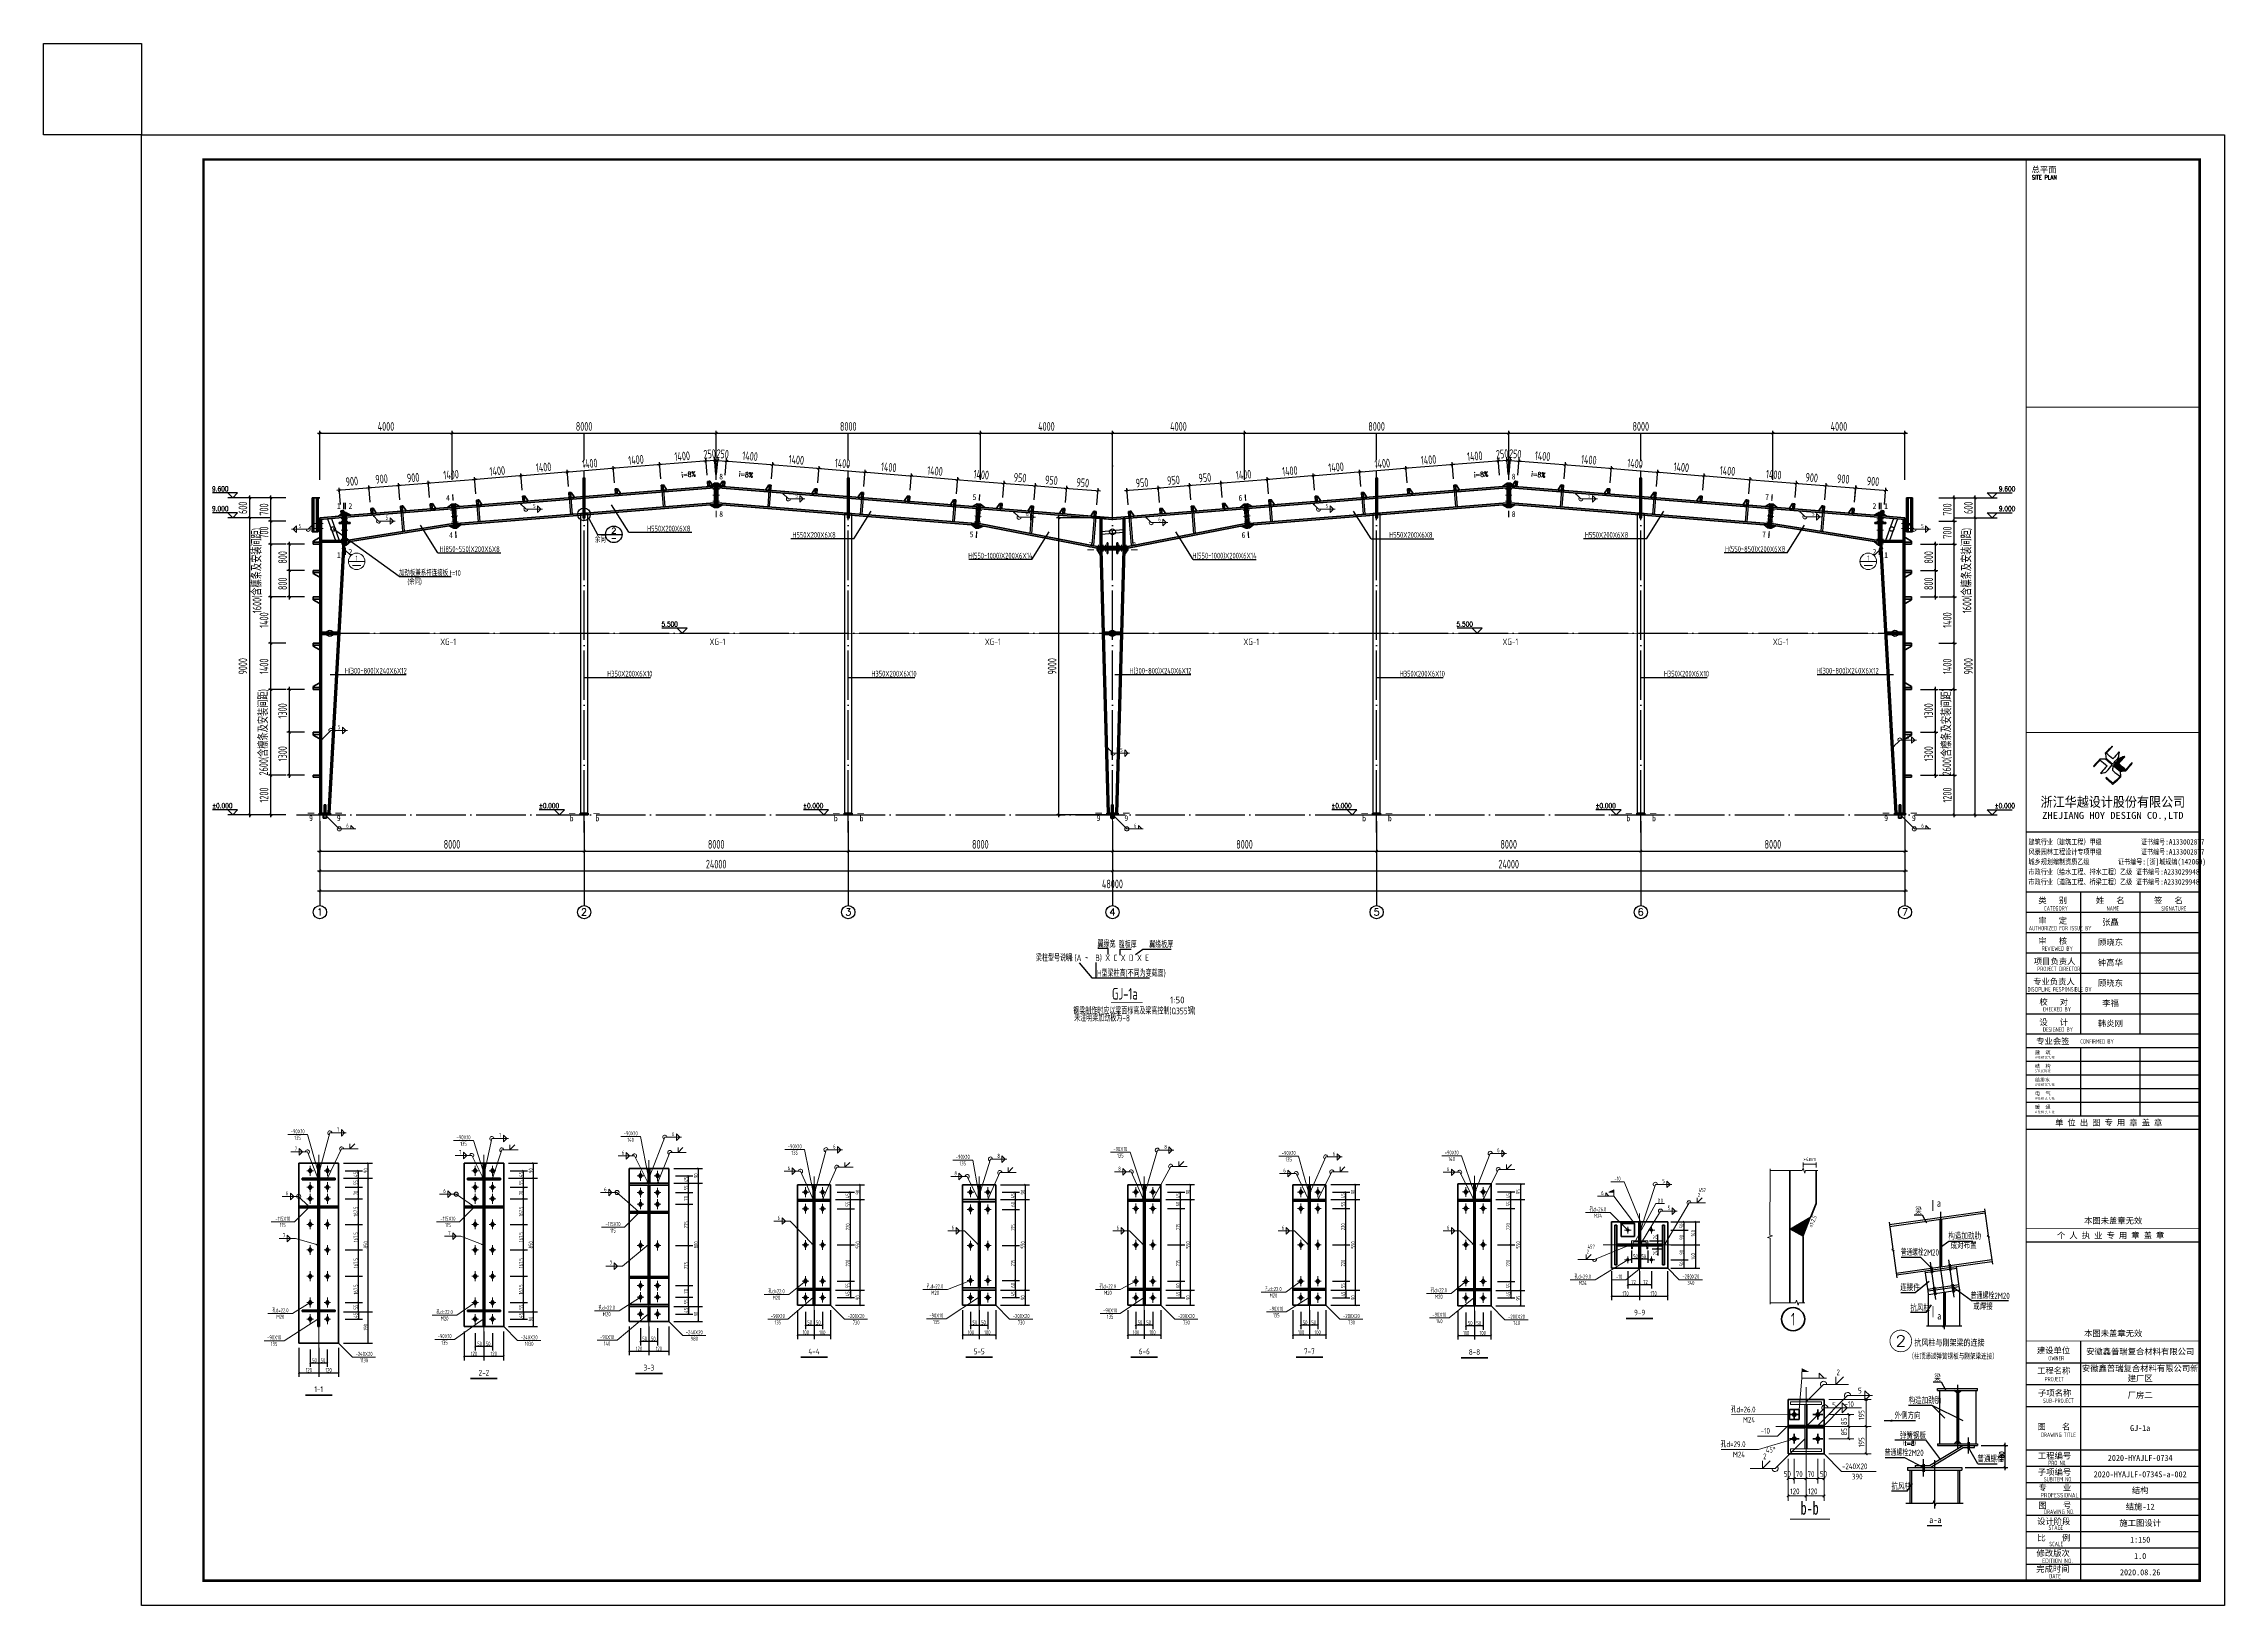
# Model space of a CAD drawing. Header units: millimetres. Extents: x 6950065 to 7140129, y 16284814 to 19754034.
# Drawn here: x 6974468 to 7106551, y 17910420 to 18005047 of the extents above; entities that cross this region are included whole.
import ezdxf
from ezdxf.enums import TextEntityAlignment as Align

# ---------------------------------------------------------------- set-up
doc = ezdxf.new("R2010")
doc.units = ezdxf.units.MM
doc.header["$LTSCALE"] = 1500
doc.header["$MEASUREMENT"] = 0
for name, pattern in [('ACAD_ISO02W100', [15, 12, -3]), ('ACAD_ISO04W100', [30.5, 24, -3, 0.5, -3]), ('DOTE', [2.42, 2, -0.2, 0.02, -0.2]), ('线型2', [5, 3, -2]), ('线型4', [2.5, 1.5, -1]), ('线型6', [8.75, 5, -1.25, 1.25, -1.25])]:
    doc.linetypes.add(name, pattern=pattern)
doc.layers.get('Defpoints').update_dxf_attribs({"color": 1})
for name, color, linetype, lineweight in [('10', 7, 'Continuous', 35), ('1000', 2, 'Continuous', 35), ('111', 9, '线型6', 18), ('114', 2, 'Continuous', 18), ('116', 1, 'Continuous', 35), ('12', 2, 'Continuous', 35), ('14', 2, 'Continuous', 35), ('20', 2, 'Continuous', 35), ('墙线__粗线', 7, 'Continuous', 18), ('字符串标注', 9, 'Continuous', 18), ('尺寸标注', 9, 'Continuous', 18), ('柱子', 3, 'Continuous', 35), ('焊缝标注', 9, 'Continuous', 18), ('索引符号标注', 9, 'Continuous', 18), ('编号标注', 9, 'Continuous', 18), ('螺栓孔标注', 9, 'Continuous', 18), ('钢板标注', 9, 'Continuous', 18)]:
    doc.layers.add(name, color=color, linetype=linetype, lineweight=lineweight)
for name, color, linetype in [('11', 3, 'Continuous'), ('253', 253, 'Continuous'), ('AXIS', 3, 'Continuous'), ('BALCONY', 6, 'Continuous'), ('C型钢', 6, 'Continuous'), ('dim', 7, 'Continuous'), ('DIM_ELEV', 3, 'Continuous'), ('FRAMING', 2, 'Continuous'), ('PUB_DIM', 161, 'Continuous'), ('PUB_TEXT', 7, 'Continuous'), ('PUB_TITLE', 4, 'Continuous'), ('TDB_中实线', 7, 'Continuous'), ('TDB_中心线', 1, 'ACAD_ISO04W100'), ('TDB_文字', 7, 'Continuous'), ('TDB_细实线', 3, 'Continuous'), ('TDB_虚线', 2, 'ACAD_ISO02W100'), ('THICK', 6, 'Continuous'), ('TK', 4, 'Continuous')]:
    doc.layers.add(name, color=color, linetype=linetype)
doc.styles.add('-宋体', font='', dxfattribs={"width": 0.8})
doc.styles.add('_TCH_AXIS', font='COMPLEX', dxfattribs={"bigfont": 'GBCBIG'})
doc.styles.add('_TCH_DIM', font='SIMPLEX', dxfattribs={"bigfont": 'GBCBIG'})
doc.styles.add('COMP', font='COMPLEX.shx', dxfattribs={"bigfont": 'hztxt'})
doc.styles.add('FromPkpm', font='Pkpmeng', dxfattribs={"width": 0.7, "bigfont": 'hztxt'})
doc.styles.add('HT', font='simhei.ttf', dxfattribs={"width": 0.7})
doc.styles.add('hztxt', font='Pkpmeng', dxfattribs={"width": 0.7, "bigfont": 'hztxt'})
doc.styles.add('ROMANS', font='romans', dxfattribs={"width": 0.65, "height": 231.275})
doc.styles.add('TDB-HZDX', font='simplex.shx', dxfattribs={"width": 0.8, "bigfont": 'hzdx.shx'})
doc.styles.add('TDB-仿宋', font='', dxfattribs={"width": 0.8})
doc.styles.add('TDB_文字', font='gbxwxt.shx', dxfattribs={"width": 0.8, "bigfont": 'hzdx.shx'})
doc.styles.add('TSSD_Dimension', font='Tssdeng.shx', dxfattribs={"width": 0.7, "bigfont": 'hztxt.shx'})
doc.styles.add('TSSD_REIN', font='tssdeng.shx', dxfattribs={"width": 0.7, "bigfont": 'tssdchn.shx'})
doc.styles.add('图框字体', font='', dxfattribs={"width": 0.8})
doc.styles.add('图签宋体', font='', dxfattribs={"height": 300})
doc.styles.add('图签黑体', font='simhei.ttf', dxfattribs={"height": 550})
doc.styles.add('黑体', font='simhei.ttf', dxfattribs={"width": 0.8})
doc.styles.get('-宋体').set_extended_font_data('SimSun')
doc.styles.get('TDB-仿宋').set_extended_font_data('FangSong_GB2312')
doc.styles.get('图框字体').set_extended_font_data('NSimSun')
doc.styles.get('图签宋体').set_extended_font_data('NSimSun')
doc.dimstyles.new('Pkpm_1.00', dxfattribs={"dimtxt": 250, "dimasz": 100, "dimexe": 250, "dimexo": 0.0625, "dimgap": 30, "dimtad": 1, "dimdec": 0, "dimrnd": 5, "dimzin": 0, "dimdsep": 46, "dimtxsty": 'FromPkpm', "dimblk1": 'ARCHTICK', "dimblk2": 'ARCHTICK', "dimsah": 1, "dimcen": 0.09, "dimadec": 0, "dimazin": 0, "dimtfac": 1, "dimtdec": 0, "dimtix": 1, "dimtmove": 2, "dimatfit": 1, "dimfxl": 0, "dimtolj": 1, "dimtzin": 0, "dimarcsym": 0})
doc.dimstyles.new('TDB_标准', dxfattribs={"dimtxt": 250, "dimasz": 130, "dimexe": 150, "dimexo": 200, "dimgap": 60, "dimtad": 1, "dimdec": 0, "dimzin": 0, "dimdsep": 46, "dimtxsty": 'TDB-HZDX', "dimblk1": 'ARCHTICK', "dimblk2": 'ARCHTICK', "dimsah": 1, "dimcen": 0.1, "dimdle": 150, "dimclrd": 3, "dimclre": 3, "dimclrt": 7, "dimadec": 0, "dimazin": 0, "dimtfac": 0.828571, "dimtdec": 0, "dimtofl": 0, "dimtmove": 0, "dimatfit": 3, "dimldrblk": 'ARCHTICK', "dimfxl": 0, "dimtolj": 1, "dimtzin": 5, "dimarcsym": 0})
doc.dimstyles.new('TSSD_75_150', dxfattribs={"dimtxt": 525, "dimasz": 150, "dimexe": 150, "dimexo": 375, "dimgap": 150, "dimtad": 1, "dimdec": 0, "dimlfac": 0.5, "dimzin": 0, "dimdsep": 46, "dimtxsty": 'TSSD_Dimension', "dimblk": 'ARCHTICK', "dimblk1": 'ARCHTICK', "dimblk2": 'ARCHTICK', "dimcen": 0, "dimdle": 150, "dimclrt": 7, "dimadec": 0, "dimazin": 0, "dimtfac": 1, "dimtdec": 0, "dimtix": 1, "dimtmove": 2, "dimatfit": 3, "dimfxl": 0, "dimtolj": 1, "dimtzin": 0, "dimarcsym": 0})

# ---------------------------------------------------------------- blocks, each defined once
blk = doc.blocks.new('_ArchTick')
at = {"color": 0, "linetype": 'ByBlock', "const_width": 0.4}
blk.add_lwpolyline([(-0.5, -0.5), (0.5, 0.5)], dxfattribs=at)
blk = doc.blocks.new('*D327')
at = {"layer": 'Defpoints', "color": 0}
for p in [(6991204, 17957119), (7039204, 17957119), (7039204, 17954919)]:
    blk.add_point(p, dxfattribs=at)
at = {"layer": 'dim', "color": 0, "lineweight": -2}
for p, q in [((6991204, 17956744), (6991204, 17954769)), ((7039204, 17956744), (7039204, 17954769)), ((6991054, 17954919), (7039354, 17954919))]:
    blk.add_line(p, q, dxfattribs=at)
at = {"layer": 'dim', "color": 0, "lineweight": -2, "xscale": 150, "yscale": 150, "zscale": 150, "rotation": 180}
blk.add_blockref('_ArchTick', (6991204, 17954919), dxfattribs=at)
at = {"layer": 'dim', "color": 0, "lineweight": -2, "xscale": 150, "yscale": 150, "zscale": 150}
blk.add_blockref('_ArchTick', (7039204, 17954919), dxfattribs=at)
at = {"layer": 'dim', "color": 7, "insert": (7015204, 17955332), "char_height": 525, "attachment_point": 5, "style": 'TSSD_Dimension'}
blk.add_mtext('\\A1;24000', dxfattribs=at)
blk = doc.blocks.new('*D328')
at = {"layer": 'Defpoints', "color": 0}
for p in [(7039204, 17957119), (7087204, 17957119), (7087204, 17954919)]:
    blk.add_point(p, dxfattribs=at)
at = {"layer": 'dim', "color": 0, "lineweight": -2}
for p, q in [((7039204, 17956744), (7039204, 17954769)), ((7087204, 17956744), (7087204, 17954769)), ((7039054, 17954919), (7087354, 17954919))]:
    blk.add_line(p, q, dxfattribs=at)
at = {"layer": 'dim', "color": 0, "lineweight": -2, "xscale": 150, "yscale": 150, "zscale": 150, "rotation": 180}
blk.add_blockref('_ArchTick', (7039204, 17954919), dxfattribs=at)
at = {"layer": 'dim', "color": 0, "lineweight": -2, "xscale": 150, "yscale": 150, "zscale": 150}
blk.add_blockref('_ArchTick', (7087204, 17954919), dxfattribs=at)
at = {"layer": 'dim', "color": 7, "insert": (7063204, 17955332), "char_height": 525, "attachment_point": 5, "style": 'TSSD_Dimension'}
blk.add_mtext('\\A1;24000', dxfattribs=at)
blk = doc.blocks.new('*D329')
at = {"layer": 'Defpoints', "color": 0}
for p in [(6991204, 17956619), (7087204, 17956619), (7087204, 17953719)]:
    blk.add_point(p, dxfattribs=at)
at = {"layer": 'dim', "color": 0, "lineweight": -2}
for p, q in [((6991204, 17956244), (6991204, 17953569)), ((7087204, 17956244), (7087204, 17953569)), ((6991054, 17953719), (7087354, 17953719))]:
    blk.add_line(p, q, dxfattribs=at)
at = {"layer": 'dim', "color": 0, "lineweight": -2, "xscale": 150, "yscale": 150, "zscale": 150, "rotation": 180}
blk.add_blockref('_ArchTick', (6991204, 17953719), dxfattribs=at)
at = {"layer": 'dim', "color": 0, "lineweight": -2, "xscale": 150, "yscale": 150, "zscale": 150}
blk.add_blockref('_ArchTick', (7087204, 17953719), dxfattribs=at)
at = {"layer": 'dim', "color": 7, "insert": (7039204, 17954132), "char_height": 525, "attachment_point": 5, "style": 'TSSD_Dimension'}
blk.add_mtext('\\A1;48000', dxfattribs=at)
blk = doc.blocks.new('*D330')
at = {"layer": 'Defpoints', "color": 0}
for p in [(6986950, 17976320), (6988599, 17976320), (6988599, 17958319)]:
    blk.add_point(p, dxfattribs=at)
at = {"layer": 'dim', "color": 0, "lineweight": -2}
for p, q in [((6986950, 17958169), (6986950, 17976470)), ((6988224, 17976320), (6986800, 17976320)), ((6988224, 17958319), (6986800, 17958319))]:
    blk.add_line(p, q, dxfattribs=at)
at = {"layer": 'dim', "color": 0, "lineweight": -2, "xscale": 150, "yscale": 150, "zscale": 150}
for p, rotation in [((6986950, 17976320), 90), ((6986950, 17958319), 270)]:
    blk.add_blockref('_ArchTick', p, dxfattribs=dict(at, rotation=rotation))
at = {"layer": 'dim', "color": 7, "insert": (6986537, 17967320), "char_height": 525, "attachment_point": 5, "rotation": 90, "style": 'TSSD_Dimension'}
blk.add_mtext('\\A1;9000', dxfattribs=at)
blk = doc.blocks.new('*D331')
at = {"layer": 'Defpoints', "color": 0}
for p in [(6986950, 17977519), (6988599, 17977519), (6988599, 17976320)]:
    blk.add_point(p, dxfattribs=at)
at = {"layer": 'dim', "color": 0, "lineweight": -2}
for p, q in [((6988224, 17977519), (6986800, 17977519)), ((6986950, 17976170), (6986950, 17977669)), ((6988224, 17976320), (6986800, 17976320))]:
    blk.add_line(p, q, dxfattribs=at)
at = {"layer": 'dim', "color": 0, "lineweight": -2, "xscale": 150, "yscale": 150, "zscale": 150}
for p, rotation in [((6986950, 17977519), 90), ((6986950, 17976320), 270)]:
    blk.add_blockref('_ArchTick', p, dxfattribs=dict(at, rotation=rotation))
at = {"layer": 'dim', "color": 7, "insert": (6986537, 17976920), "char_height": 525, "attachment_point": 5, "rotation": 90, "style": 'TSSD_Dimension'}
blk.add_mtext('\\A1;600', dxfattribs=at)
blk = doc.blocks.new('*D332')
at = {"layer": 'Defpoints', "color": 0}
for p in [(7035964, 17976319), (7039204, 17976319), (7039204, 17958319)]:
    blk.add_point(p, dxfattribs=at)
at = {"layer": 'dim', "color": 0, "lineweight": -2}
for p, q in [((7035964, 17958169), (7035964, 17976469)), ((7038829, 17976319), (7035814, 17976319)), ((7038829, 17958319), (7035814, 17958319))]:
    blk.add_line(p, q, dxfattribs=at)
at = {"layer": 'dim', "color": 0, "lineweight": -2, "xscale": 150, "yscale": 150, "zscale": 150}
for p, rotation in [((7035964, 17976319), 90), ((7035964, 17958319), 270)]:
    blk.add_blockref('_ArchTick', p, dxfattribs=dict(at, rotation=rotation))
at = {"layer": 'dim', "color": 7, "insert": (7035551, 17967319), "char_height": 525, "attachment_point": 5, "rotation": 90, "style": 'TSSD_Dimension'}
blk.add_mtext('\\A1;9000', dxfattribs=at)
blk = doc.blocks.new('*D333')
at = {"layer": 'Defpoints', "color": 0}
for p in [(6999204, 17981439), (6991204, 17978239), (6999204, 17978239)]:
    blk.add_point(p, dxfattribs=at)
at = {"layer": 'dim', "color": 0, "lineweight": -2}
for p, q in [((6991054, 17981439), (6999354, 17981439)), ((6991204, 17978614), (6991204, 17981589)), ((6999204, 17978614), (6999204, 17981589))]:
    blk.add_line(p, q, dxfattribs=at)
at = {"layer": 'dim', "color": 0, "lineweight": -2, "xscale": 150, "yscale": 150, "zscale": 150, "rotation": 180}
blk.add_blockref('_ArchTick', (6991204, 17981439), dxfattribs=at)
at = {"layer": 'dim', "color": 0, "lineweight": -2, "xscale": 150, "yscale": 150, "zscale": 150}
blk.add_blockref('_ArchTick', (6999204, 17981439), dxfattribs=at)
at = {"layer": 'dim', "color": 7, "insert": (6995204, 17981852), "char_height": 525, "attachment_point": 5, "style": 'TSSD_Dimension'}
blk.add_mtext('\\A1;4000', dxfattribs=at)
blk = doc.blocks.new('*D334')
at = {"layer": 'Defpoints', "color": 0}
for p in [(7015204, 17981439), (6999204, 17978239), (7015204, 17978239)]:
    blk.add_point(p, dxfattribs=at)
at = {"layer": 'dim', "color": 0, "lineweight": -2}
for p, q in [((6999054, 17981439), (7015354, 17981439)), ((6999204, 17978614), (6999204, 17981589)), ((7015204, 17978614), (7015204, 17981589))]:
    blk.add_line(p, q, dxfattribs=at)
at = {"layer": 'dim', "color": 0, "lineweight": -2, "xscale": 150, "yscale": 150, "zscale": 150, "rotation": 180}
blk.add_blockref('_ArchTick', (6999204, 17981439), dxfattribs=at)
at = {"layer": 'dim', "color": 0, "lineweight": -2, "xscale": 150, "yscale": 150, "zscale": 150}
blk.add_blockref('_ArchTick', (7015204, 17981439), dxfattribs=at)
at = {"layer": 'dim', "color": 7, "insert": (7007204, 17981852), "char_height": 525, "attachment_point": 5, "style": 'TSSD_Dimension'}
blk.add_mtext('\\A1;8000', dxfattribs=at)
blk = doc.blocks.new('*D335')
at = {"layer": 'Defpoints', "color": 0}
for p in [(7031204, 17981439), (7015204, 17978239), (7031204, 17978239)]:
    blk.add_point(p, dxfattribs=at)
at = {"layer": 'dim', "color": 0, "lineweight": -2}
for p, q in [((7015054, 17981439), (7031354, 17981439)), ((7015204, 17978614), (7015204, 17981589)), ((7031204, 17978614), (7031204, 17981589))]:
    blk.add_line(p, q, dxfattribs=at)
at = {"layer": 'dim', "color": 0, "lineweight": -2, "xscale": 150, "yscale": 150, "zscale": 150, "rotation": 180}
blk.add_blockref('_ArchTick', (7015204, 17981439), dxfattribs=at)
at = {"layer": 'dim', "color": 0, "lineweight": -2, "xscale": 150, "yscale": 150, "zscale": 150}
blk.add_blockref('_ArchTick', (7031204, 17981439), dxfattribs=at)
at = {"layer": 'dim', "color": 7, "insert": (7023204, 17981852), "char_height": 525, "attachment_point": 5, "style": 'TSSD_Dimension'}
blk.add_mtext('\\A1;8000', dxfattribs=at)
blk = doc.blocks.new('*D336')
at = {"layer": 'Defpoints', "color": 0}
for p in [(7039204, 17981439), (7031204, 17978239), (7039204, 17978239)]:
    blk.add_point(p, dxfattribs=at)
at = {"layer": 'dim', "color": 0, "lineweight": -2}
for p, q in [((7031054, 17981439), (7039354, 17981439)), ((7031204, 17978614), (7031204, 17981589)), ((7039204, 17978614), (7039204, 17981589))]:
    blk.add_line(p, q, dxfattribs=at)
at = {"layer": 'dim', "color": 0, "lineweight": -2, "xscale": 150, "yscale": 150, "zscale": 150, "rotation": 180}
blk.add_blockref('_ArchTick', (7031204, 17981439), dxfattribs=at)
at = {"layer": 'dim', "color": 0, "lineweight": -2, "xscale": 150, "yscale": 150, "zscale": 150}
blk.add_blockref('_ArchTick', (7039204, 17981439), dxfattribs=at)
at = {"layer": 'dim', "color": 7, "insert": (7035204, 17981852), "char_height": 525, "attachment_point": 5, "style": 'TSSD_Dimension'}
blk.add_mtext('\\A1;4000', dxfattribs=at)
blk = doc.blocks.new('*D337')
at = {"layer": 'Defpoints', "color": 0}
for p in [(7047204, 17981439), (7039204, 17978239), (7047204, 17978239)]:
    blk.add_point(p, dxfattribs=at)
at = {"layer": 'dim', "color": 0, "lineweight": -2}
for p, q in [((7039054, 17981439), (7047354, 17981439)), ((7039204, 17978614), (7039204, 17981589)), ((7047204, 17978614), (7047204, 17981589))]:
    blk.add_line(p, q, dxfattribs=at)
at = {"layer": 'dim', "color": 0, "lineweight": -2, "xscale": 150, "yscale": 150, "zscale": 150, "rotation": 180}
blk.add_blockref('_ArchTick', (7039204, 17981439), dxfattribs=at)
at = {"layer": 'dim', "color": 0, "lineweight": -2, "xscale": 150, "yscale": 150, "zscale": 150}
blk.add_blockref('_ArchTick', (7047204, 17981439), dxfattribs=at)
at = {"layer": 'dim', "color": 7, "insert": (7043204, 17981852), "char_height": 525, "attachment_point": 5, "style": 'TSSD_Dimension'}
blk.add_mtext('\\A1;4000', dxfattribs=at)
blk = doc.blocks.new('*D338')
at = {"layer": 'Defpoints', "color": 0}
for p in [(7063204, 17981439), (7047204, 17978239), (7063204, 17978239)]:
    blk.add_point(p, dxfattribs=at)
at = {"layer": 'dim', "color": 0, "lineweight": -2}
for p, q in [((7047054, 17981439), (7063354, 17981439)), ((7047204, 17978614), (7047204, 17981589)), ((7063204, 17978614), (7063204, 17981589))]:
    blk.add_line(p, q, dxfattribs=at)
at = {"layer": 'dim', "color": 0, "lineweight": -2, "xscale": 150, "yscale": 150, "zscale": 150, "rotation": 180}
blk.add_blockref('_ArchTick', (7047204, 17981439), dxfattribs=at)
at = {"layer": 'dim', "color": 0, "lineweight": -2, "xscale": 150, "yscale": 150, "zscale": 150}
blk.add_blockref('_ArchTick', (7063204, 17981439), dxfattribs=at)
at = {"layer": 'dim', "color": 7, "insert": (7055204, 17981852), "char_height": 525, "attachment_point": 5, "style": 'TSSD_Dimension'}
blk.add_mtext('\\A1;8000', dxfattribs=at)
blk = doc.blocks.new('*D339')
at = {"layer": 'Defpoints', "color": 0}
for p in [(7079204, 17981439), (7063204, 17978239), (7079204, 17978239)]:
    blk.add_point(p, dxfattribs=at)
at = {"layer": 'dim', "color": 0, "lineweight": -2}
for p, q in [((7063054, 17981439), (7079354, 17981439)), ((7063204, 17978614), (7063204, 17981589)), ((7079204, 17978614), (7079204, 17981589))]:
    blk.add_line(p, q, dxfattribs=at)
at = {"layer": 'dim', "color": 0, "lineweight": -2, "xscale": 150, "yscale": 150, "zscale": 150, "rotation": 180}
blk.add_blockref('_ArchTick', (7063204, 17981439), dxfattribs=at)
at = {"layer": 'dim', "color": 0, "lineweight": -2, "xscale": 150, "yscale": 150, "zscale": 150}
blk.add_blockref('_ArchTick', (7079204, 17981439), dxfattribs=at)
at = {"layer": 'dim', "color": 7, "insert": (7071204, 17981852), "char_height": 525, "attachment_point": 5, "style": 'TSSD_Dimension'}
blk.add_mtext('\\A1;8000', dxfattribs=at)
blk = doc.blocks.new('*D340')
at = {"layer": 'Defpoints', "color": 0}
for p in [(7087204, 17981439), (7079204, 17978239), (7087204, 17978239)]:
    blk.add_point(p, dxfattribs=at)
at = {"layer": 'dim', "color": 0, "lineweight": -2}
for p, q in [((7079054, 17981439), (7087354, 17981439)), ((7079204, 17978614), (7079204, 17981589)), ((7087204, 17978614), (7087204, 17981589))]:
    blk.add_line(p, q, dxfattribs=at)
at = {"layer": 'dim', "color": 0, "lineweight": -2, "xscale": 150, "yscale": 150, "zscale": 150, "rotation": 180}
blk.add_blockref('_ArchTick', (7079204, 17981439), dxfattribs=at)
at = {"layer": 'dim', "color": 0, "lineweight": -2, "xscale": 150, "yscale": 150, "zscale": 150}
blk.add_blockref('_ArchTick', (7087204, 17981439), dxfattribs=at)
at = {"layer": 'dim', "color": 7, "insert": (7083204, 17981852), "char_height": 525, "attachment_point": 5, "style": 'TSSD_Dimension'}
blk.add_mtext('\\A1;4000', dxfattribs=at)
blk = doc.blocks.new('*D435')
at = {"layer": 'Defpoints', "color": 0, "linetype": 'Continuous'}
for p in [(6992332, 17936756), (6992332, 17936306), (6993532, 17936756)]:
    blk.add_point(p, dxfattribs=at)
at = {"layer": '尺寸标注', "color": 0, "linetype": 'Continuous', "lineweight": -2}
for p, q in [((6992732, 17936756), (6993782, 17936756)), ((6992732, 17936306), (6993782, 17936306)), ((6993532, 17936306), (6993532, 17936756))]:
    blk.add_line(p, q, dxfattribs=at)
at = {"layer": '尺寸标注', "color": 0, "linetype": 'Continuous', "lineweight": -2, "xscale": 100, "yscale": 100, "zscale": 100}
for p, rotation in [((6993532, 17936756), 90), ((6993532, 17936306), 270)]:
    blk.add_blockref('_ArchTick', p, dxfattribs=dict(at, rotation=rotation))
at = {"layer": '尺寸标注', "color": 0, "linetype": 'Continuous', "lineweight": 18, "insert": (6993377, 17936531), "char_height": 250, "attachment_point": 5, "rotation": 90, "style": 'FromPkpm'}
blk.add_mtext('\\A1;45', dxfattribs=at)
blk = doc.blocks.new('*D436')
at = {"layer": 'Defpoints', "color": 0, "linetype": 'Continuous'}
for p in [(6992332, 17936306), (6992332, 17935756), (6993532, 17936306)]:
    blk.add_point(p, dxfattribs=at)
at = {"layer": '尺寸标注', "color": 0, "linetype": 'Continuous', "lineweight": -2}
for p, q in [((6992732, 17936306), (6993782, 17936306)), ((6992732, 17935756), (6993782, 17935756)), ((6993532, 17935756), (6993532, 17936306))]:
    blk.add_line(p, q, dxfattribs=at)
at = {"layer": '尺寸标注', "color": 0, "linetype": 'Continuous', "lineweight": -2, "xscale": 100, "yscale": 100, "zscale": 100}
for p, rotation in [((6993532, 17936306), 90), ((6993532, 17935756), 270)]:
    blk.add_blockref('_ArchTick', p, dxfattribs=dict(at, rotation=rotation))
at = {"layer": '尺寸标注', "color": 0, "linetype": 'Continuous', "lineweight": 18, "insert": (6993377, 17936031), "char_height": 250, "attachment_point": 5, "rotation": 90, "style": 'FromPkpm'}
blk.add_mtext('\\A1;55', dxfattribs=at)
blk = doc.blocks.new('*D437')
at = {"layer": 'Defpoints', "color": 0, "linetype": 'Continuous'}
for p in [(6992332, 17935756), (6993532, 17935756), (6992332, 17935056)]:
    blk.add_point(p, dxfattribs=at)
at = {"layer": '尺寸标注', "color": 0, "linetype": 'Continuous', "lineweight": -2}
for p, q in [((6992732, 17935756), (6993782, 17935756)), ((6993532, 17935056), (6993532, 17935756)), ((6992732, 17935056), (6993782, 17935056))]:
    blk.add_line(p, q, dxfattribs=at)
at = {"layer": '尺寸标注', "color": 0, "linetype": 'Continuous', "lineweight": -2, "xscale": 100, "yscale": 100, "zscale": 100}
for p, rotation in [((6993532, 17935756), 90), ((6993532, 17935056), 270)]:
    blk.add_blockref('_ArchTick', p, dxfattribs=dict(at, rotation=rotation))
at = {"layer": '尺寸标注', "color": 0, "linetype": 'Continuous', "lineweight": 18, "insert": (6993377, 17935406), "char_height": 250, "attachment_point": 5, "rotation": 90, "style": 'FromPkpm'}
blk.add_mtext('\\A1;70', dxfattribs=at)
blk = doc.blocks.new('*D438')
at = {"layer": 'Defpoints', "color": 0, "linetype": 'Continuous'}
for p in [(6992332, 17928217), (6992332, 17927767), (6993532, 17928217)]:
    blk.add_point(p, dxfattribs=at)
at = {"layer": '尺寸标注', "color": 0, "linetype": 'Continuous', "lineweight": -2}
for p, q in [((6992732, 17928217), (6993782, 17928217)), ((6992732, 17927767), (6993782, 17927767)), ((6993532, 17928217), (6993532, 17927767))]:
    blk.add_line(p, q, dxfattribs=at)
at = {"layer": '尺寸标注', "color": 0, "linetype": 'Continuous', "lineweight": -2, "xscale": 100, "yscale": 100, "zscale": 100}
for p, rotation in [((6993532, 17928217), 90), ((6993532, 17927767), 270)]:
    blk.add_blockref('_ArchTick', p, dxfattribs=dict(at, rotation=rotation))
at = {"layer": '尺寸标注', "color": 0, "linetype": 'Continuous', "lineweight": 18, "insert": (6993377, 17927992), "char_height": 250, "attachment_point": 5, "rotation": 90, "style": 'FromPkpm'}
blk.add_mtext('\\A1;45', dxfattribs=at)
blk = doc.blocks.new('*D439')
at = {"layer": 'Defpoints', "color": 0, "linetype": 'Continuous'}
for p in [(6992332, 17928767), (6992332, 17928217), (6993532, 17928767)]:
    blk.add_point(p, dxfattribs=at)
at = {"layer": '尺寸标注', "color": 0, "linetype": 'Continuous', "lineweight": -2}
for p, q in [((6992732, 17928767), (6993782, 17928767)), ((6992732, 17928217), (6993782, 17928217)), ((6993532, 17928217), (6993532, 17928767))]:
    blk.add_line(p, q, dxfattribs=at)
at = {"layer": '尺寸标注', "color": 0, "linetype": 'Continuous', "lineweight": -2, "xscale": 100, "yscale": 100, "zscale": 100}
for p, rotation in [((6993532, 17928767), 90), ((6993532, 17928217), 270)]:
    blk.add_blockref('_ArchTick', p, dxfattribs=dict(at, rotation=rotation))
at = {"layer": '尺寸标注', "color": 0, "linetype": 'Continuous', "lineweight": 18, "insert": (6993377, 17928492), "char_height": 250, "attachment_point": 5, "rotation": 90, "style": 'FromPkpm'}
blk.add_mtext('\\A1;55', dxfattribs=at)
blk = doc.blocks.new('*D440')
at = {"layer": 'Defpoints', "color": 0, "linetype": 'Continuous'}
for p in [(6992332, 17935056), (6993532, 17935056), (6992332, 17933506)]:
    blk.add_point(p, dxfattribs=at)
at = {"layer": '尺寸标注', "color": 0, "linetype": 'Continuous', "lineweight": -2}
for p, q in [((6992732, 17935056), (6993782, 17935056)), ((6993532, 17933506), (6993532, 17935056)), ((6992732, 17933506), (6993782, 17933506))]:
    blk.add_line(p, q, dxfattribs=at)
at = {"layer": '尺寸标注', "color": 0, "linetype": 'Continuous', "lineweight": -2, "xscale": 100, "yscale": 100, "zscale": 100}
for p, rotation in [((6993532, 17935056), 90), ((6993532, 17933506), 270)]:
    blk.add_blockref('_ArchTick', p, dxfattribs=dict(at, rotation=rotation))
at = {"layer": '尺寸标注', "color": 0, "linetype": 'Continuous', "lineweight": 18, "insert": (6993377, 17934281), "char_height": 250, "attachment_point": 5, "rotation": 90, "style": 'FromPkpm'}
blk.add_mtext('\\A1;167.5', dxfattribs=at)
blk = doc.blocks.new('*D441')
at = {"layer": 'Defpoints', "color": 0, "linetype": 'Continuous'}
for p in [(6992332, 17931956), (6993532, 17931956), (6992332, 17930362)]:
    blk.add_point(p, dxfattribs=at)
at = {"layer": '尺寸标注', "color": 0, "linetype": 'Continuous', "lineweight": -2}
for p, q in [((6992732, 17931956), (6993782, 17931956)), ((6993532, 17930362), (6993532, 17931956)), ((6992732, 17930362), (6993782, 17930362))]:
    blk.add_line(p, q, dxfattribs=at)
at = {"layer": '尺寸标注', "color": 0, "linetype": 'Continuous', "lineweight": -2, "xscale": 100, "yscale": 100, "zscale": 100}
for p, rotation in [((6993532, 17931956), 90), ((6993532, 17930362), 270)]:
    blk.add_blockref('_ArchTick', p, dxfattribs=dict(at, rotation=rotation))
at = {"layer": '尺寸标注', "color": 0, "linetype": 'Continuous', "lineweight": 18, "insert": (6993377, 17931159), "char_height": 250, "attachment_point": 5, "rotation": 90, "style": 'FromPkpm'}
blk.add_mtext('\\A1;167.5', dxfattribs=at)
blk = doc.blocks.new('*D442')
at = {"layer": 'Defpoints', "color": 0, "linetype": 'Continuous'}
for p in [(6990612, 17926317), (6991132, 17926317), (6991132, 17925117)]:
    blk.add_point(p, dxfattribs=at)
at = {"layer": '尺寸标注', "color": 0, "linetype": 'Continuous', "lineweight": -2}
for p, q in [((6990612, 17925917), (6990612, 17924867)), ((6990612, 17925117), (6991132, 17925117)), ((6991132, 17925917), (6991132, 17924867))]:
    blk.add_line(p, q, dxfattribs=at)
at = {"layer": '尺寸标注', "color": 0, "linetype": 'Continuous', "lineweight": -2, "xscale": 100, "yscale": 100, "zscale": 100, "rotation": 180}
blk.add_blockref('_ArchTick', (6990612, 17925117), dxfattribs=at)
at = {"layer": '尺寸标注', "color": 0, "linetype": 'Continuous', "lineweight": -2, "xscale": 100, "yscale": 100, "zscale": 100}
blk.add_blockref('_ArchTick', (6991132, 17925117), dxfattribs=at)
at = {"layer": '尺寸标注', "color": 0, "linetype": 'Continuous', "lineweight": 18, "insert": (6990872, 17925272), "char_height": 250, "attachment_point": 5, "style": 'FromPkpm'}
blk.add_mtext('\\A1;50', dxfattribs=at)
blk = doc.blocks.new('*D443')
at = {"layer": 'Defpoints', "color": 0, "linetype": 'Continuous'}
for p in [(6991132, 17926317), (6991652, 17926317), (6991652, 17925117)]:
    blk.add_point(p, dxfattribs=at)
at = {"layer": '尺寸标注', "color": 0, "linetype": 'Continuous', "lineweight": -2}
for p, q in [((6991132, 17925917), (6991132, 17924867)), ((6991132, 17925117), (6991652, 17925117)), ((6991652, 17925917), (6991652, 17924867))]:
    blk.add_line(p, q, dxfattribs=at)
at = {"layer": '尺寸标注', "color": 0, "linetype": 'Continuous', "lineweight": -2, "xscale": 100, "yscale": 100, "zscale": 100, "rotation": 180}
blk.add_blockref('_ArchTick', (6991132, 17925117), dxfattribs=at)
at = {"layer": '尺寸标注', "color": 0, "linetype": 'Continuous', "lineweight": -2, "xscale": 100, "yscale": 100, "zscale": 100}
blk.add_blockref('_ArchTick', (6991652, 17925117), dxfattribs=at)
at = {"layer": '尺寸标注', "color": 0, "linetype": 'Continuous', "lineweight": 18, "insert": (6991392, 17925272), "char_height": 250, "attachment_point": 5, "style": 'FromPkpm'}
blk.add_mtext('\\A1;50', dxfattribs=at)
blk = doc.blocks.new('*D444')
at = {"layer": 'Defpoints', "color": 0, "linetype": 'Continuous'}
for p in [(6989932, 17926317), (6991132, 17926317), (6991132, 17924517)]:
    blk.add_point(p, dxfattribs=at)
at = {"layer": '尺寸标注', "color": 0, "linetype": 'Continuous', "lineweight": -2}
for p, q in [((6989932, 17926017), (6989932, 17924267)), ((6991132, 17926017), (6991132, 17924267)), ((6989932, 17924517), (6991132, 17924517))]:
    blk.add_line(p, q, dxfattribs=at)
at = {"layer": '尺寸标注', "color": 0, "linetype": 'Continuous', "lineweight": -2, "xscale": 100, "yscale": 100, "zscale": 100, "rotation": 180}
blk.add_blockref('_ArchTick', (6989932, 17924517), dxfattribs=at)
at = {"layer": '尺寸标注', "color": 0, "linetype": 'Continuous', "lineweight": -2, "xscale": 100, "yscale": 100, "zscale": 100}
blk.add_blockref('_ArchTick', (6991132, 17924517), dxfattribs=at)
at = {"layer": '尺寸标注', "color": 0, "linetype": 'Continuous', "lineweight": 18, "insert": (6990532, 17924672), "char_height": 250, "attachment_point": 5, "style": 'FromPkpm'}
blk.add_mtext('\\A1;120', dxfattribs=at)
blk = doc.blocks.new('*D445')
at = {"layer": 'Defpoints', "color": 0, "linetype": 'Continuous'}
for p in [(6991132, 17926317), (6992332, 17926317), (6992332, 17924517)]:
    blk.add_point(p, dxfattribs=at)
at = {"layer": '尺寸标注', "color": 0, "linetype": 'Continuous', "lineweight": -2}
for p, q in [((6991132, 17926017), (6991132, 17924267)), ((6992332, 17926017), (6992332, 17924267)), ((6991132, 17924517), (6992332, 17924517))]:
    blk.add_line(p, q, dxfattribs=at)
at = {"layer": '尺寸标注', "color": 0, "linetype": 'Continuous', "lineweight": -2, "xscale": 100, "yscale": 100, "zscale": 100, "rotation": 180}
blk.add_blockref('_ArchTick', (6991132, 17924517), dxfattribs=at)
at = {"layer": '尺寸标注', "color": 0, "linetype": 'Continuous', "lineweight": -2, "xscale": 100, "yscale": 100, "zscale": 100}
blk.add_blockref('_ArchTick', (6992332, 17924517), dxfattribs=at)
at = {"layer": '尺寸标注', "color": 0, "linetype": 'Continuous', "lineweight": 18, "insert": (6991732, 17924672), "char_height": 250, "attachment_point": 5, "style": 'FromPkpm'}
blk.add_mtext('\\A1;120', dxfattribs=at)
blk = doc.blocks.new('*D446')
at = {"layer": 'Defpoints', "color": 0, "linetype": 'Continuous'}
for p in [(6992332, 17928217), (6994132, 17928217), (6992332, 17926317)]:
    blk.add_point(p, dxfattribs=at)
at = {"layer": '尺寸标注', "color": 0, "linetype": 'Continuous', "lineweight": -2}
for p, q in [((6992632, 17928217), (6994382, 17928217)), ((6994132, 17926317), (6994132, 17928217)), ((6992632, 17926317), (6994382, 17926317))]:
    blk.add_line(p, q, dxfattribs=at)
at = {"layer": '尺寸标注', "color": 0, "linetype": 'Continuous', "lineweight": -2, "xscale": 100, "yscale": 100, "zscale": 100}
for p, rotation in [((6994132, 17928217), 90), ((6994132, 17926317), 270)]:
    blk.add_blockref('_ArchTick', p, dxfattribs=dict(at, rotation=rotation))
at = {"layer": '尺寸标注', "color": 0, "linetype": 'Continuous', "lineweight": 18, "insert": (6993977, 17927267), "char_height": 250, "attachment_point": 5, "rotation": 90, "style": 'FromPkpm'}
blk.add_mtext('\\A1;190', dxfattribs=at)
blk = doc.blocks.new('*D447')
at = {"layer": 'Defpoints', "color": 0, "linetype": 'Continuous'}
for p in [(6992332, 17936306), (6994132, 17936306), (6992332, 17928217)]:
    blk.add_point(p, dxfattribs=at)
at = {"layer": '尺寸标注', "color": 0, "linetype": 'Continuous', "lineweight": -2}
for p, q in [((6992632, 17936306), (6994382, 17936306)), ((6994132, 17928217), (6994132, 17936306)), ((6992632, 17928217), (6994382, 17928217))]:
    blk.add_line(p, q, dxfattribs=at)
at = {"layer": '尺寸标注', "color": 0, "linetype": 'Continuous', "lineweight": -2, "xscale": 100, "yscale": 100, "zscale": 100}
for p, rotation in [((6994132, 17936306), 90), ((6994132, 17928217), 270)]:
    blk.add_blockref('_ArchTick', p, dxfattribs=dict(at, rotation=rotation))
at = {"layer": '尺寸标注', "color": 0, "linetype": 'Continuous', "lineweight": 18, "insert": (6993977, 17932262), "char_height": 250, "attachment_point": 5, "rotation": 90, "style": 'FromPkpm'}
blk.add_mtext('\\A1;850', dxfattribs=at)
blk = doc.blocks.new('*D448')
at = {"layer": 'Defpoints', "color": 0, "linetype": 'Continuous'}
for p in [(6992332, 17937217), (6994132, 17937217), (6992332, 17936306)]:
    blk.add_point(p, dxfattribs=at)
at = {"layer": '尺寸标注', "color": 0, "linetype": 'Continuous', "lineweight": -2}
for p, q in [((6992632, 17937217), (6994382, 17937217)), ((6994132, 17936306), (6994132, 17937217)), ((6992632, 17936306), (6994382, 17936306))]:
    blk.add_line(p, q, dxfattribs=at)
at = {"layer": '尺寸标注', "color": 0, "linetype": 'Continuous', "lineweight": -2, "xscale": 100, "yscale": 100, "zscale": 100}
for p, rotation in [((6994132, 17937217), 90), ((6994132, 17936306), 270)]:
    blk.add_blockref('_ArchTick', p, dxfattribs=dict(at, rotation=rotation))
at = {"layer": '尺寸标注', "color": 0, "linetype": 'Continuous', "lineweight": 18, "insert": (6993977, 17936762), "char_height": 250, "attachment_point": 5, "rotation": 90, "style": 'FromPkpm'}
blk.add_mtext('\\A1;90', dxfattribs=at)
blk = doc.blocks.new('*D449')
at = {"layer": 'Defpoints', "color": 0, "linetype": 'Continuous'}
for p in [(7002332, 17936756), (7002332, 17936306), (7003532, 17936756)]:
    blk.add_point(p, dxfattribs=at)
at = {"layer": '尺寸标注', "color": 0, "linetype": 'Continuous', "lineweight": -2}
for p, q in [((7002732, 17936756), (7003782, 17936756)), ((7002732, 17936306), (7003782, 17936306)), ((7003532, 17936306), (7003532, 17936756))]:
    blk.add_line(p, q, dxfattribs=at)
at = {"layer": '尺寸标注', "color": 0, "linetype": 'Continuous', "lineweight": -2, "xscale": 100, "yscale": 100, "zscale": 100}
for p, rotation in [((7003532, 17936756), 90), ((7003532, 17936306), 270)]:
    blk.add_blockref('_ArchTick', p, dxfattribs=dict(at, rotation=rotation))
at = {"layer": '尺寸标注', "color": 0, "linetype": 'Continuous', "lineweight": 18, "insert": (7003377, 17936531), "char_height": 250, "attachment_point": 5, "rotation": 90, "style": 'FromPkpm'}
blk.add_mtext('\\A1;45', dxfattribs=at)
blk = doc.blocks.new('*D450')
at = {"layer": 'Defpoints', "color": 0, "linetype": 'Continuous'}
for p in [(7002332, 17936306), (7002332, 17935756), (7003532, 17936306)]:
    blk.add_point(p, dxfattribs=at)
at = {"layer": '尺寸标注', "color": 0, "linetype": 'Continuous', "lineweight": -2}
for p, q in [((7002732, 17936306), (7003782, 17936306)), ((7002732, 17935756), (7003782, 17935756)), ((7003532, 17935756), (7003532, 17936306))]:
    blk.add_line(p, q, dxfattribs=at)
at = {"layer": '尺寸标注', "color": 0, "linetype": 'Continuous', "lineweight": -2, "xscale": 100, "yscale": 100, "zscale": 100}
for p, rotation in [((7003532, 17936306), 90), ((7003532, 17935756), 270)]:
    blk.add_blockref('_ArchTick', p, dxfattribs=dict(at, rotation=rotation))
at = {"layer": '尺寸标注', "color": 0, "linetype": 'Continuous', "lineweight": 18, "insert": (7003377, 17936031), "char_height": 250, "attachment_point": 5, "rotation": 90, "style": 'FromPkpm'}
blk.add_mtext('\\A1;55', dxfattribs=at)
blk = doc.blocks.new('*D451')
at = {"layer": 'Defpoints', "color": 0, "linetype": 'Continuous'}
for p in [(7002332, 17935756), (7003532, 17935756), (7002332, 17935056)]:
    blk.add_point(p, dxfattribs=at)
at = {"layer": '尺寸标注', "color": 0, "linetype": 'Continuous', "lineweight": -2}
for p, q in [((7002732, 17935756), (7003782, 17935756)), ((7003532, 17935056), (7003532, 17935756)), ((7002732, 17935056), (7003782, 17935056))]:
    blk.add_line(p, q, dxfattribs=at)
at = {"layer": '尺寸标注', "color": 0, "linetype": 'Continuous', "lineweight": -2, "xscale": 100, "yscale": 100, "zscale": 100}
for p, rotation in [((7003532, 17935756), 90), ((7003532, 17935056), 270)]:
    blk.add_blockref('_ArchTick', p, dxfattribs=dict(at, rotation=rotation))
at = {"layer": '尺寸标注', "color": 0, "linetype": 'Continuous', "lineweight": 18, "insert": (7003377, 17935406), "char_height": 250, "attachment_point": 5, "rotation": 90, "style": 'FromPkpm'}
blk.add_mtext('\\A1;70', dxfattribs=at)
blk = doc.blocks.new('*D452')
at = {"layer": 'Defpoints', "color": 0, "linetype": 'Continuous'}
for p in [(7002332, 17928217), (7002332, 17927767), (7003532, 17928217)]:
    blk.add_point(p, dxfattribs=at)
at = {"layer": '尺寸标注', "color": 0, "linetype": 'Continuous', "lineweight": -2}
for p, q in [((7002732, 17928217), (7003782, 17928217)), ((7002732, 17927767), (7003782, 17927767)), ((7003532, 17928217), (7003532, 17927767))]:
    blk.add_line(p, q, dxfattribs=at)
at = {"layer": '尺寸标注', "color": 0, "linetype": 'Continuous', "lineweight": -2, "xscale": 100, "yscale": 100, "zscale": 100}
for p, rotation in [((7003532, 17928217), 90), ((7003532, 17927767), 270)]:
    blk.add_blockref('_ArchTick', p, dxfattribs=dict(at, rotation=rotation))
at = {"layer": '尺寸标注', "color": 0, "linetype": 'Continuous', "lineweight": 18, "insert": (7003377, 17927992), "char_height": 250, "attachment_point": 5, "rotation": 90, "style": 'FromPkpm'}
blk.add_mtext('\\A1;45', dxfattribs=at)
blk = doc.blocks.new('*D453')
at = {"layer": 'Defpoints', "color": 0, "linetype": 'Continuous'}
for p in [(7002332, 17928767), (7002332, 17928217), (7003532, 17928767)]:
    blk.add_point(p, dxfattribs=at)
at = {"layer": '尺寸标注', "color": 0, "linetype": 'Continuous', "lineweight": -2}
for p, q in [((7002732, 17928767), (7003782, 17928767)), ((7002732, 17928217), (7003782, 17928217)), ((7003532, 17928217), (7003532, 17928767))]:
    blk.add_line(p, q, dxfattribs=at)
at = {"layer": '尺寸标注', "color": 0, "linetype": 'Continuous', "lineweight": -2, "xscale": 100, "yscale": 100, "zscale": 100}
for p, rotation in [((7003532, 17928767), 90), ((7003532, 17928217), 270)]:
    blk.add_blockref('_ArchTick', p, dxfattribs=dict(at, rotation=rotation))
at = {"layer": '尺寸标注', "color": 0, "linetype": 'Continuous', "lineweight": 18, "insert": (7003377, 17928492), "char_height": 250, "attachment_point": 5, "rotation": 90, "style": 'FromPkpm'}
blk.add_mtext('\\A1;55', dxfattribs=at)
blk = doc.blocks.new('*D454')
at = {"layer": 'Defpoints', "color": 0, "linetype": 'Continuous'}
for p in [(7002332, 17935056), (7003532, 17935056), (7002332, 17933506)]:
    blk.add_point(p, dxfattribs=at)
at = {"layer": '尺寸标注', "color": 0, "linetype": 'Continuous', "lineweight": -2}
for p, q in [((7002732, 17935056), (7003782, 17935056)), ((7003532, 17933506), (7003532, 17935056)), ((7002732, 17933506), (7003782, 17933506))]:
    blk.add_line(p, q, dxfattribs=at)
at = {"layer": '尺寸标注', "color": 0, "linetype": 'Continuous', "lineweight": -2, "xscale": 100, "yscale": 100, "zscale": 100}
for p, rotation in [((7003532, 17935056), 90), ((7003532, 17933506), 270)]:
    blk.add_blockref('_ArchTick', p, dxfattribs=dict(at, rotation=rotation))
at = {"layer": '尺寸标注', "color": 0, "linetype": 'Continuous', "lineweight": 18, "insert": (7003377, 17934281), "char_height": 250, "attachment_point": 5, "rotation": 90, "style": 'FromPkpm'}
blk.add_mtext('\\A1;167.5', dxfattribs=at)
blk = doc.blocks.new('*D455')
at = {"layer": 'Defpoints', "color": 0, "linetype": 'Continuous'}
for p in [(7002332, 17931956), (7003532, 17931956), (7002332, 17930362)]:
    blk.add_point(p, dxfattribs=at)
at = {"layer": '尺寸标注', "color": 0, "linetype": 'Continuous', "lineweight": -2}
for p, q in [((7002732, 17931956), (7003782, 17931956)), ((7003532, 17930362), (7003532, 17931956)), ((7002732, 17930362), (7003782, 17930362))]:
    blk.add_line(p, q, dxfattribs=at)
at = {"layer": '尺寸标注', "color": 0, "linetype": 'Continuous', "lineweight": -2, "xscale": 100, "yscale": 100, "zscale": 100}
for p, rotation in [((7003532, 17931956), 90), ((7003532, 17930362), 270)]:
    blk.add_blockref('_ArchTick', p, dxfattribs=dict(at, rotation=rotation))
at = {"layer": '尺寸标注', "color": 0, "linetype": 'Continuous', "lineweight": 18, "insert": (7003377, 17931159), "char_height": 250, "attachment_point": 5, "rotation": 90, "style": 'FromPkpm'}
blk.add_mtext('\\A1;167.5', dxfattribs=at)
blk = doc.blocks.new('*D456')
at = {"layer": 'Defpoints', "color": 0, "linetype": 'Continuous'}
for p in [(7000612, 17927317), (7001132, 17927317), (7001132, 17926117)]:
    blk.add_point(p, dxfattribs=at)
at = {"layer": '尺寸标注', "color": 0, "linetype": 'Continuous', "lineweight": -2}
for p, q in [((7000612, 17926917), (7000612, 17925867)), ((7001132, 17926917), (7001132, 17925867)), ((7000612, 17926117), (7001132, 17926117))]:
    blk.add_line(p, q, dxfattribs=at)
at = {"layer": '尺寸标注', "color": 0, "linetype": 'Continuous', "lineweight": -2, "xscale": 100, "yscale": 100, "zscale": 100, "rotation": 180}
blk.add_blockref('_ArchTick', (7000612, 17926117), dxfattribs=at)
at = {"layer": '尺寸标注', "color": 0, "linetype": 'Continuous', "lineweight": -2, "xscale": 100, "yscale": 100, "zscale": 100}
blk.add_blockref('_ArchTick', (7001132, 17926117), dxfattribs=at)
at = {"layer": '尺寸标注', "color": 0, "linetype": 'Continuous', "lineweight": 18, "insert": (7000872, 17926272), "char_height": 250, "attachment_point": 5, "style": 'FromPkpm'}
blk.add_mtext('\\A1;50', dxfattribs=at)
blk = doc.blocks.new('*D457')
at = {"layer": 'Defpoints', "color": 0, "linetype": 'Continuous'}
for p in [(7001132, 17927317), (7001652, 17927317), (7001652, 17926117)]:
    blk.add_point(p, dxfattribs=at)
at = {"layer": '尺寸标注', "color": 0, "linetype": 'Continuous', "lineweight": -2}
for p, q in [((7001132, 17926917), (7001132, 17925867)), ((7001652, 17926917), (7001652, 17925867)), ((7001132, 17926117), (7001652, 17926117))]:
    blk.add_line(p, q, dxfattribs=at)
at = {"layer": '尺寸标注', "color": 0, "linetype": 'Continuous', "lineweight": -2, "xscale": 100, "yscale": 100, "zscale": 100, "rotation": 180}
blk.add_blockref('_ArchTick', (7001132, 17926117), dxfattribs=at)
at = {"layer": '尺寸标注', "color": 0, "linetype": 'Continuous', "lineweight": -2, "xscale": 100, "yscale": 100, "zscale": 100}
blk.add_blockref('_ArchTick', (7001652, 17926117), dxfattribs=at)
at = {"layer": '尺寸标注', "color": 0, "linetype": 'Continuous', "lineweight": 18, "insert": (7001392, 17926272), "char_height": 250, "attachment_point": 5, "style": 'FromPkpm'}
blk.add_mtext('\\A1;50', dxfattribs=at)
blk = doc.blocks.new('*D458')
at = {"layer": 'Defpoints', "color": 0, "linetype": 'Continuous'}
for p in [(6999932, 17927317), (7001132, 17927317), (7001132, 17925517)]:
    blk.add_point(p, dxfattribs=at)
at = {"layer": '尺寸标注', "color": 0, "linetype": 'Continuous', "lineweight": -2}
for p, q in [((6999932, 17927017), (6999932, 17925267)), ((7001132, 17927017), (7001132, 17925267)), ((6999932, 17925517), (7001132, 17925517))]:
    blk.add_line(p, q, dxfattribs=at)
at = {"layer": '尺寸标注', "color": 0, "linetype": 'Continuous', "lineweight": -2, "xscale": 100, "yscale": 100, "zscale": 100, "rotation": 180}
blk.add_blockref('_ArchTick', (6999932, 17925517), dxfattribs=at)
at = {"layer": '尺寸标注', "color": 0, "linetype": 'Continuous', "lineweight": -2, "xscale": 100, "yscale": 100, "zscale": 100}
blk.add_blockref('_ArchTick', (7001132, 17925517), dxfattribs=at)
at = {"layer": '尺寸标注', "color": 0, "linetype": 'Continuous', "lineweight": 18, "insert": (7000532, 17925672), "char_height": 250, "attachment_point": 5, "style": 'FromPkpm'}
blk.add_mtext('\\A1;120', dxfattribs=at)
blk = doc.blocks.new('*D459')
at = {"layer": 'Defpoints', "color": 0, "linetype": 'Continuous'}
for p in [(7001132, 17927317), (7002332, 17927317), (7002332, 17925517)]:
    blk.add_point(p, dxfattribs=at)
at = {"layer": '尺寸标注', "color": 0, "linetype": 'Continuous', "lineweight": -2}
for p, q in [((7001132, 17927017), (7001132, 17925267)), ((7002332, 17927017), (7002332, 17925267)), ((7001132, 17925517), (7002332, 17925517))]:
    blk.add_line(p, q, dxfattribs=at)
at = {"layer": '尺寸标注', "color": 0, "linetype": 'Continuous', "lineweight": -2, "xscale": 100, "yscale": 100, "zscale": 100, "rotation": 180}
blk.add_blockref('_ArchTick', (7001132, 17925517), dxfattribs=at)
at = {"layer": '尺寸标注', "color": 0, "linetype": 'Continuous', "lineweight": -2, "xscale": 100, "yscale": 100, "zscale": 100}
blk.add_blockref('_ArchTick', (7002332, 17925517), dxfattribs=at)
at = {"layer": '尺寸标注', "color": 0, "linetype": 'Continuous', "lineweight": 18, "insert": (7001732, 17925672), "char_height": 250, "attachment_point": 5, "style": 'FromPkpm'}
blk.add_mtext('\\A1;120', dxfattribs=at)
blk = doc.blocks.new('*D460')
at = {"layer": 'Defpoints', "color": 0, "linetype": 'Continuous'}
for p in [(7002332, 17928217), (7004132, 17928217), (7002332, 17927317)]:
    blk.add_point(p, dxfattribs=at)
at = {"layer": '尺寸标注', "color": 0, "linetype": 'Continuous', "lineweight": -2}
for p, q in [((7002632, 17928217), (7004382, 17928217)), ((7004132, 17927317), (7004132, 17928217)), ((7002632, 17927317), (7004382, 17927317))]:
    blk.add_line(p, q, dxfattribs=at)
at = {"layer": '尺寸标注', "color": 0, "linetype": 'Continuous', "lineweight": -2, "xscale": 100, "yscale": 100, "zscale": 100}
for p, rotation in [((7004132, 17928217), 90), ((7004132, 17927317), 270)]:
    blk.add_blockref('_ArchTick', p, dxfattribs=dict(at, rotation=rotation))
at = {"layer": '尺寸标注', "color": 0, "linetype": 'Continuous', "lineweight": 18, "insert": (7003977, 17927767), "char_height": 250, "attachment_point": 5, "rotation": 90, "style": 'FromPkpm'}
blk.add_mtext('\\A1;90', dxfattribs=at)
blk = doc.blocks.new('*D461')
at = {"layer": 'Defpoints', "color": 0, "linetype": 'Continuous'}
for p in [(7002332, 17936306), (7004132, 17936306), (7002332, 17928217)]:
    blk.add_point(p, dxfattribs=at)
at = {"layer": '尺寸标注', "color": 0, "linetype": 'Continuous', "lineweight": -2}
for p, q in [((7002632, 17936306), (7004382, 17936306)), ((7004132, 17928217), (7004132, 17936306)), ((7002632, 17928217), (7004382, 17928217))]:
    blk.add_line(p, q, dxfattribs=at)
at = {"layer": '尺寸标注', "color": 0, "linetype": 'Continuous', "lineweight": -2, "xscale": 100, "yscale": 100, "zscale": 100}
for p, rotation in [((7004132, 17936306), 90), ((7004132, 17928217), 270)]:
    blk.add_blockref('_ArchTick', p, dxfattribs=dict(at, rotation=rotation))
at = {"layer": '尺寸标注', "color": 0, "linetype": 'Continuous', "lineweight": 18, "insert": (7003977, 17932262), "char_height": 250, "attachment_point": 5, "rotation": 90, "style": 'FromPkpm'}
blk.add_mtext('\\A1;850', dxfattribs=at)
blk = doc.blocks.new('*D462')
at = {"layer": 'Defpoints', "color": 0, "linetype": 'Continuous'}
for p in [(7002332, 17937217), (7004132, 17937217), (7002332, 17936306)]:
    blk.add_point(p, dxfattribs=at)
at = {"layer": '尺寸标注', "color": 0, "linetype": 'Continuous', "lineweight": -2}
for p, q in [((7002632, 17937217), (7004382, 17937217)), ((7004132, 17936306), (7004132, 17937217)), ((7002632, 17936306), (7004382, 17936306))]:
    blk.add_line(p, q, dxfattribs=at)
at = {"layer": '尺寸标注', "color": 0, "linetype": 'Continuous', "lineweight": -2, "xscale": 100, "yscale": 100, "zscale": 100}
for p, rotation in [((7004132, 17937217), 90), ((7004132, 17936306), 270)]:
    blk.add_blockref('_ArchTick', p, dxfattribs=dict(at, rotation=rotation))
at = {"layer": '尺寸标注', "color": 0, "linetype": 'Continuous', "lineweight": 18, "insert": (7003977, 17936762), "char_height": 250, "attachment_point": 5, "rotation": 90, "style": 'FromPkpm'}
blk.add_mtext('\\A1;90', dxfattribs=at)
blk = doc.blocks.new('*D381')
at = {"layer": 'Defpoints', "color": 0, "linetype": 'Continuous'}
for p in [(7012332, 17936448), (7012332, 17935998), (7013532, 17936448)]:
    blk.add_point(p, dxfattribs=at)
at = {"layer": '尺寸标注', "color": 0, "linetype": 'Continuous', "lineweight": -2}
for p, q in [((7012732, 17936448), (7013782, 17936448)), ((7012732, 17935998), (7013782, 17935998)), ((7013532, 17935998), (7013532, 17936448))]:
    blk.add_line(p, q, dxfattribs=at)
at = {"layer": '尺寸标注', "color": 0, "linetype": 'Continuous', "lineweight": -2, "xscale": 100, "yscale": 100, "zscale": 100}
for p, rotation in [((7013532, 17936448), 90), ((7013532, 17935998), 270)]:
    blk.add_blockref('_ArchTick', p, dxfattribs=dict(at, rotation=rotation))
at = {"layer": '尺寸标注', "color": 0, "linetype": 'Continuous', "lineweight": 18, "insert": (7013377, 17936223), "char_height": 250, "attachment_point": 5, "rotation": 90, "style": 'FromPkpm'}
blk.add_mtext('\\A1;45', dxfattribs=at)
blk = doc.blocks.new('*D382')
at = {"layer": 'Defpoints', "color": 0, "linetype": 'Continuous'}
for p in [(7012332, 17935998), (7013532, 17935998), (7012332, 17935428)]:
    blk.add_point(p, dxfattribs=at)
at = {"layer": '尺寸标注', "color": 0, "linetype": 'Continuous', "lineweight": -2}
for p, q in [((7012732, 17935998), (7013782, 17935998)), ((7013532, 17935428), (7013532, 17935998)), ((7012732, 17935428), (7013782, 17935428))]:
    blk.add_line(p, q, dxfattribs=at)
at = {"layer": '尺寸标注', "color": 0, "linetype": 'Continuous', "lineweight": -2, "xscale": 100, "yscale": 100, "zscale": 100}
for p, rotation in [((7013532, 17935998), 90), ((7013532, 17935428), 270)]:
    blk.add_blockref('_ArchTick', p, dxfattribs=dict(at, rotation=rotation))
at = {"layer": '尺寸标注', "color": 0, "linetype": 'Continuous', "lineweight": 18, "insert": (7013377, 17935713), "char_height": 250, "attachment_point": 5, "rotation": 90, "style": 'FromPkpm'}
blk.add_mtext('\\A1;55', dxfattribs=at)
blk = doc.blocks.new('*D383')
at = {"layer": 'Defpoints', "color": 0, "linetype": 'Continuous'}
for p in [(7012332, 17935428), (7012332, 17934728), (7013532, 17935428)]:
    blk.add_point(p, dxfattribs=at)
at = {"layer": '尺寸标注', "color": 0, "linetype": 'Continuous', "lineweight": -2}
for p, q in [((7012732, 17935428), (7013782, 17935428)), ((7012732, 17934728), (7013782, 17934728)), ((7013532, 17934728), (7013532, 17935428))]:
    blk.add_line(p, q, dxfattribs=at)
at = {"layer": '尺寸标注', "color": 0, "linetype": 'Continuous', "lineweight": -2, "xscale": 100, "yscale": 100, "zscale": 100}
for p, rotation in [((7013532, 17935428), 90), ((7013532, 17934728), 270)]:
    blk.add_blockref('_ArchTick', p, dxfattribs=dict(at, rotation=rotation))
at = {"layer": '尺寸标注', "color": 0, "linetype": 'Continuous', "lineweight": 18, "insert": (7013377, 17935078), "char_height": 250, "attachment_point": 5, "rotation": 90, "style": 'FromPkpm'}
blk.add_mtext('\\A1;70', dxfattribs=at)
blk = doc.blocks.new('*D384')
at = {"layer": 'Defpoints', "color": 0, "linetype": 'Continuous'}
for p in [(7012332, 17928525), (7012332, 17928075), (7013532, 17928525)]:
    blk.add_point(p, dxfattribs=at)
at = {"layer": '尺寸标注', "color": 0, "linetype": 'Continuous', "lineweight": -2}
for p, q in [((7012732, 17928525), (7013782, 17928525)), ((7012732, 17928075), (7013782, 17928075)), ((7013532, 17928525), (7013532, 17928075))]:
    blk.add_line(p, q, dxfattribs=at)
at = {"layer": '尺寸标注', "color": 0, "linetype": 'Continuous', "lineweight": -2, "xscale": 100, "yscale": 100, "zscale": 100}
for p, rotation in [((7013532, 17928525), 90), ((7013532, 17928075), 270)]:
    blk.add_blockref('_ArchTick', p, dxfattribs=dict(at, rotation=rotation))
at = {"layer": '尺寸标注', "color": 0, "linetype": 'Continuous', "lineweight": 18, "insert": (7013377, 17928300), "char_height": 250, "attachment_point": 5, "rotation": 90, "style": 'FromPkpm'}
blk.add_mtext('\\A1;45', dxfattribs=at)
blk = doc.blocks.new('*D385')
at = {"layer": 'Defpoints', "color": 0, "linetype": 'Continuous'}
for p in [(7012332, 17929095), (7013532, 17929095), (7012332, 17928525)]:
    blk.add_point(p, dxfattribs=at)
at = {"layer": '尺寸标注', "color": 0, "linetype": 'Continuous', "lineweight": -2}
for p, q in [((7012732, 17929095), (7013782, 17929095)), ((7013532, 17928525), (7013532, 17929095)), ((7012732, 17928525), (7013782, 17928525))]:
    blk.add_line(p, q, dxfattribs=at)
at = {"layer": '尺寸标注', "color": 0, "linetype": 'Continuous', "lineweight": -2, "xscale": 100, "yscale": 100, "zscale": 100}
for p, rotation in [((7013532, 17929095), 90), ((7013532, 17928525), 270)]:
    blk.add_blockref('_ArchTick', p, dxfattribs=dict(at, rotation=rotation))
at = {"layer": '尺寸标注', "color": 0, "linetype": 'Continuous', "lineweight": 18, "insert": (7013377, 17928810), "char_height": 250, "attachment_point": 5, "rotation": 90, "style": 'FromPkpm'}
blk.add_mtext('\\A1;55', dxfattribs=at)
blk = doc.blocks.new('*D386')
at = {"layer": 'Defpoints', "color": 0, "linetype": 'Continuous'}
for p in [(7012332, 17929795), (7012332, 17929095), (7013532, 17929795)]:
    blk.add_point(p, dxfattribs=at)
at = {"layer": '尺寸标注', "color": 0, "linetype": 'Continuous', "lineweight": -2}
for p, q in [((7012732, 17929795), (7013782, 17929795)), ((7012732, 17929095), (7013782, 17929095)), ((7013532, 17929095), (7013532, 17929795))]:
    blk.add_line(p, q, dxfattribs=at)
at = {"layer": '尺寸标注', "color": 0, "linetype": 'Continuous', "lineweight": -2, "xscale": 100, "yscale": 100, "zscale": 100}
for p, rotation in [((7013532, 17929795), 90), ((7013532, 17929095), 270)]:
    blk.add_blockref('_ArchTick', p, dxfattribs=dict(at, rotation=rotation))
at = {"layer": '尺寸标注', "color": 0, "linetype": 'Continuous', "lineweight": 18, "insert": (7013377, 17929445), "char_height": 250, "attachment_point": 5, "rotation": 90, "style": 'FromPkpm'}
blk.add_mtext('\\A1;70', dxfattribs=at)
blk = doc.blocks.new('*D387')
at = {"layer": 'Defpoints', "color": 0, "linetype": 'Continuous'}
for p in [(7012332, 17934728), (7013532, 17934728), (7012332, 17932228)]:
    blk.add_point(p, dxfattribs=at)
at = {"layer": '尺寸标注', "color": 0, "linetype": 'Continuous', "lineweight": -2}
for p, q in [((7012732, 17934728), (7013782, 17934728)), ((7013532, 17932228), (7013532, 17934728)), ((7012732, 17932228), (7013782, 17932228))]:
    blk.add_line(p, q, dxfattribs=at)
at = {"layer": '尺寸标注', "color": 0, "linetype": 'Continuous', "lineweight": -2, "xscale": 100, "yscale": 100, "zscale": 100}
for p, rotation in [((7013532, 17934728), 90), ((7013532, 17932228), 270)]:
    blk.add_blockref('_ArchTick', p, dxfattribs=dict(at, rotation=rotation))
at = {"layer": '尺寸标注', "color": 0, "linetype": 'Continuous', "lineweight": 18, "insert": (7013377, 17933478), "char_height": 250, "attachment_point": 5, "rotation": 90, "style": 'FromPkpm'}
blk.add_mtext('\\A1;275', dxfattribs=at)
blk = doc.blocks.new('*D388')
at = {"layer": 'Defpoints', "color": 0, "linetype": 'Continuous'}
for p in [(7012332, 17932228), (7013532, 17932228), (7012332, 17929795)]:
    blk.add_point(p, dxfattribs=at)
at = {"layer": '尺寸标注', "color": 0, "linetype": 'Continuous', "lineweight": -2}
for p, q in [((7012732, 17932228), (7013782, 17932228)), ((7013532, 17929795), (7013532, 17932228)), ((7012732, 17929795), (7013782, 17929795))]:
    blk.add_line(p, q, dxfattribs=at)
at = {"layer": '尺寸标注', "color": 0, "linetype": 'Continuous', "lineweight": -2, "xscale": 100, "yscale": 100, "zscale": 100}
for p, rotation in [((7013532, 17932228), 90), ((7013532, 17929795), 270)]:
    blk.add_blockref('_ArchTick', p, dxfattribs=dict(at, rotation=rotation))
at = {"layer": '尺寸标注', "color": 0, "linetype": 'Continuous', "lineweight": 18, "insert": (7013377, 17931012), "char_height": 250, "attachment_point": 5, "rotation": 90, "style": 'FromPkpm'}
blk.add_mtext('\\A1;275', dxfattribs=at)
blk = doc.blocks.new('*D389')
at = {"layer": 'Defpoints', "color": 0, "linetype": 'Continuous'}
for p in [(7010612, 17927625), (7011132, 17927625), (7011132, 17926425)]:
    blk.add_point(p, dxfattribs=at)
at = {"layer": '尺寸标注', "color": 0, "linetype": 'Continuous', "lineweight": -2}
for p, q in [((7010612, 17927225), (7010612, 17926175)), ((7010612, 17926425), (7011132, 17926425)), ((7011132, 17927225), (7011132, 17926175))]:
    blk.add_line(p, q, dxfattribs=at)
at = {"layer": '尺寸标注', "color": 0, "linetype": 'Continuous', "lineweight": -2, "xscale": 100, "yscale": 100, "zscale": 100, "rotation": 180}
blk.add_blockref('_ArchTick', (7010612, 17926425), dxfattribs=at)
at = {"layer": '尺寸标注', "color": 0, "linetype": 'Continuous', "lineweight": -2, "xscale": 100, "yscale": 100, "zscale": 100}
blk.add_blockref('_ArchTick', (7011132, 17926425), dxfattribs=at)
at = {"layer": '尺寸标注', "color": 0, "linetype": 'Continuous', "lineweight": 18, "insert": (7010872, 17926580), "char_height": 250, "attachment_point": 5, "style": 'FromPkpm'}
blk.add_mtext('\\A1;50', dxfattribs=at)
blk = doc.blocks.new('*D390')
at = {"layer": 'Defpoints', "color": 0, "linetype": 'Continuous'}
for p in [(7011132, 17927625), (7011652, 17927625), (7011652, 17926425)]:
    blk.add_point(p, dxfattribs=at)
at = {"layer": '尺寸标注', "color": 0, "linetype": 'Continuous', "lineweight": -2}
for p, q in [((7011132, 17927225), (7011132, 17926175)), ((7011132, 17926425), (7011652, 17926425)), ((7011652, 17927225), (7011652, 17926175))]:
    blk.add_line(p, q, dxfattribs=at)
at = {"layer": '尺寸标注', "color": 0, "linetype": 'Continuous', "lineweight": -2, "xscale": 100, "yscale": 100, "zscale": 100, "rotation": 180}
blk.add_blockref('_ArchTick', (7011132, 17926425), dxfattribs=at)
at = {"layer": '尺寸标注', "color": 0, "linetype": 'Continuous', "lineweight": -2, "xscale": 100, "yscale": 100, "zscale": 100}
blk.add_blockref('_ArchTick', (7011652, 17926425), dxfattribs=at)
at = {"layer": '尺寸标注', "color": 0, "linetype": 'Continuous', "lineweight": 18, "insert": (7011392, 17926580), "char_height": 250, "attachment_point": 5, "style": 'FromPkpm'}
blk.add_mtext('\\A1;50', dxfattribs=at)
blk = doc.blocks.new('*D391')
at = {"layer": 'Defpoints', "color": 0, "linetype": 'Continuous'}
for p in [(7009932, 17927625), (7011132, 17927625), (7011132, 17925825)]:
    blk.add_point(p, dxfattribs=at)
at = {"layer": '尺寸标注', "color": 0, "linetype": 'Continuous', "lineweight": -2}
for p, q in [((7009932, 17927325), (7009932, 17925575)), ((7011132, 17927325), (7011132, 17925575)), ((7009932, 17925825), (7011132, 17925825))]:
    blk.add_line(p, q, dxfattribs=at)
at = {"layer": '尺寸标注', "color": 0, "linetype": 'Continuous', "lineweight": -2, "xscale": 100, "yscale": 100, "zscale": 100, "rotation": 180}
blk.add_blockref('_ArchTick', (7009932, 17925825), dxfattribs=at)
at = {"layer": '尺寸标注', "color": 0, "linetype": 'Continuous', "lineweight": -2, "xscale": 100, "yscale": 100, "zscale": 100}
blk.add_blockref('_ArchTick', (7011132, 17925825), dxfattribs=at)
at = {"layer": '尺寸标注', "color": 0, "linetype": 'Continuous', "lineweight": 18, "insert": (7010532, 17925980), "char_height": 250, "attachment_point": 5, "style": 'FromPkpm'}
blk.add_mtext('\\A1;120', dxfattribs=at)
blk = doc.blocks.new('*D392')
at = {"layer": 'Defpoints', "color": 0, "linetype": 'Continuous'}
for p in [(7011132, 17927625), (7012332, 17927625), (7012332, 17925825)]:
    blk.add_point(p, dxfattribs=at)
at = {"layer": '尺寸标注', "color": 0, "linetype": 'Continuous', "lineweight": -2}
for p, q in [((7011132, 17927325), (7011132, 17925575)), ((7012332, 17927325), (7012332, 17925575)), ((7011132, 17925825), (7012332, 17925825))]:
    blk.add_line(p, q, dxfattribs=at)
at = {"layer": '尺寸标注', "color": 0, "linetype": 'Continuous', "lineweight": -2, "xscale": 100, "yscale": 100, "zscale": 100, "rotation": 180}
blk.add_blockref('_ArchTick', (7011132, 17925825), dxfattribs=at)
at = {"layer": '尺寸标注', "color": 0, "linetype": 'Continuous', "lineweight": -2, "xscale": 100, "yscale": 100, "zscale": 100}
blk.add_blockref('_ArchTick', (7012332, 17925825), dxfattribs=at)
at = {"layer": '尺寸标注', "color": 0, "linetype": 'Continuous', "lineweight": 18, "insert": (7011732, 17925980), "char_height": 250, "attachment_point": 5, "style": 'FromPkpm'}
blk.add_mtext('\\A1;120', dxfattribs=at)
blk = doc.blocks.new('*D393')
at = {"layer": 'Defpoints', "color": 0, "linetype": 'Continuous'}
for p in [(7012332, 17928525), (7012332, 17927625), (7014132, 17928525)]:
    blk.add_point(p, dxfattribs=at)
at = {"layer": '尺寸标注', "color": 0, "linetype": 'Continuous', "lineweight": -2}
for p, q in [((7012632, 17928525), (7014382, 17928525)), ((7012632, 17927625), (7014382, 17927625)), ((7014132, 17927625), (7014132, 17928525))]:
    blk.add_line(p, q, dxfattribs=at)
at = {"layer": '尺寸标注', "color": 0, "linetype": 'Continuous', "lineweight": -2, "xscale": 100, "yscale": 100, "zscale": 100}
for p, rotation in [((7014132, 17928525), 90), ((7014132, 17927625), 270)]:
    blk.add_blockref('_ArchTick', p, dxfattribs=dict(at, rotation=rotation))
at = {"layer": '尺寸标注', "color": 0, "linetype": 'Continuous', "lineweight": 18, "insert": (7013977, 17928075), "char_height": 250, "attachment_point": 5, "rotation": 90, "style": 'FromPkpm'}
blk.add_mtext('\\A1;90', dxfattribs=at)
blk = doc.blocks.new('*D394')
at = {"layer": 'Defpoints', "color": 0, "linetype": 'Continuous'}
for p in [(7012332, 17935998), (7014132, 17935998), (7012332, 17928525)]:
    blk.add_point(p, dxfattribs=at)
at = {"layer": '尺寸标注', "color": 0, "linetype": 'Continuous', "lineweight": -2}
for p, q in [((7012632, 17935998), (7014382, 17935998)), ((7014132, 17928525), (7014132, 17935998)), ((7012632, 17928525), (7014382, 17928525))]:
    blk.add_line(p, q, dxfattribs=at)
at = {"layer": '尺寸标注', "color": 0, "linetype": 'Continuous', "lineweight": -2, "xscale": 100, "yscale": 100, "zscale": 100}
for p, rotation in [((7014132, 17935998), 90), ((7014132, 17928525), 270)]:
    blk.add_blockref('_ArchTick', p, dxfattribs=dict(at, rotation=rotation))
at = {"layer": '尺寸标注', "color": 0, "linetype": 'Continuous', "lineweight": 18, "insert": (7013977, 17932262), "char_height": 250, "attachment_point": 5, "rotation": 90, "style": 'FromPkpm'}
blk.add_mtext('\\A1;800', dxfattribs=at)
blk = doc.blocks.new('*D395')
at = {"layer": 'Defpoints', "color": 0, "linetype": 'Continuous'}
for p in [(7012332, 17936898), (7014132, 17936898), (7012332, 17935998)]:
    blk.add_point(p, dxfattribs=at)
at = {"layer": '尺寸标注', "color": 0, "linetype": 'Continuous', "lineweight": -2}
for p, q in [((7012632, 17936898), (7014382, 17936898)), ((7014132, 17935998), (7014132, 17936898)), ((7012632, 17935998), (7014382, 17935998))]:
    blk.add_line(p, q, dxfattribs=at)
at = {"layer": '尺寸标注', "color": 0, "linetype": 'Continuous', "lineweight": -2, "xscale": 100, "yscale": 100, "zscale": 100}
for p, rotation in [((7014132, 17936898), 90), ((7014132, 17935998), 270)]:
    blk.add_blockref('_ArchTick', p, dxfattribs=dict(at, rotation=rotation))
at = {"layer": '尺寸标注', "color": 0, "linetype": 'Continuous', "lineweight": 18, "insert": (7013977, 17936448), "char_height": 250, "attachment_point": 5, "rotation": 90, "style": 'FromPkpm'}
blk.add_mtext('\\A1;90', dxfattribs=at)
blk = doc.blocks.new('*D396')
at = {"layer": 'Defpoints', "color": 0, "linetype": 'Continuous'}
for p in [(7022132, 17935457), (7022132, 17935007), (7023332, 17935457)]:
    blk.add_point(p, dxfattribs=at)
at = {"layer": '尺寸标注', "color": 0, "linetype": 'Continuous', "lineweight": -2}
for p, q in [((7022532, 17935457), (7023582, 17935457)), ((7022532, 17935007), (7023582, 17935007)), ((7023332, 17935007), (7023332, 17935457))]:
    blk.add_line(p, q, dxfattribs=at)
at = {"layer": '尺寸标注', "color": 0, "linetype": 'Continuous', "lineweight": -2, "xscale": 100, "yscale": 100, "zscale": 100}
for p, rotation in [((7023332, 17935457), 90), ((7023332, 17935007), 270)]:
    blk.add_blockref('_ArchTick', p, dxfattribs=dict(at, rotation=rotation))
at = {"layer": '尺寸标注', "color": 0, "linetype": 'Continuous', "lineweight": 18, "insert": (7023177, 17935232), "char_height": 250, "attachment_point": 5, "rotation": 90, "style": 'FromPkpm'}
blk.add_mtext('\\A1;45', dxfattribs=at)
blk = doc.blocks.new('*D397')
at = {"layer": 'Defpoints', "color": 0, "linetype": 'Continuous'}
for p in [(7022132, 17935007), (7022132, 17934457), (7023332, 17935007)]:
    blk.add_point(p, dxfattribs=at)
at = {"layer": '尺寸标注', "color": 0, "linetype": 'Continuous', "lineweight": -2}
for p, q in [((7022532, 17935007), (7023582, 17935007)), ((7022532, 17934457), (7023582, 17934457)), ((7023332, 17934457), (7023332, 17935007))]:
    blk.add_line(p, q, dxfattribs=at)
at = {"layer": '尺寸标注', "color": 0, "linetype": 'Continuous', "lineweight": -2, "xscale": 100, "yscale": 100, "zscale": 100}
for p, rotation in [((7023332, 17935007), 90), ((7023332, 17934457), 270)]:
    blk.add_blockref('_ArchTick', p, dxfattribs=dict(at, rotation=rotation))
at = {"layer": '尺寸标注', "color": 0, "linetype": 'Continuous', "lineweight": 18, "insert": (7023177, 17934732), "char_height": 250, "attachment_point": 5, "rotation": 90, "style": 'FromPkpm'}
blk.add_mtext('\\A1;55', dxfattribs=at)
blk = doc.blocks.new('*D398')
at = {"layer": 'Defpoints', "color": 0, "linetype": 'Continuous'}
for p in [(7022132, 17929517), (7022132, 17929067), (7023332, 17929517)]:
    blk.add_point(p, dxfattribs=at)
at = {"layer": '尺寸标注', "color": 0, "linetype": 'Continuous', "lineweight": -2}
for p, q in [((7022532, 17929517), (7023582, 17929517)), ((7022532, 17929067), (7023582, 17929067)), ((7023332, 17929517), (7023332, 17929067))]:
    blk.add_line(p, q, dxfattribs=at)
at = {"layer": '尺寸标注', "color": 0, "linetype": 'Continuous', "lineweight": -2, "xscale": 100, "yscale": 100, "zscale": 100}
for p, rotation in [((7023332, 17929517), 90), ((7023332, 17929067), 270)]:
    blk.add_blockref('_ArchTick', p, dxfattribs=dict(at, rotation=rotation))
at = {"layer": '尺寸标注', "color": 0, "linetype": 'Continuous', "lineweight": 18, "insert": (7023177, 17929292), "char_height": 250, "attachment_point": 5, "rotation": 90, "style": 'FromPkpm'}
blk.add_mtext('\\A1;45', dxfattribs=at)
blk = doc.blocks.new('*D399')
at = {"layer": 'Defpoints', "color": 0, "linetype": 'Continuous'}
for p in [(7022132, 17930067), (7022132, 17929517), (7023332, 17930067)]:
    blk.add_point(p, dxfattribs=at)
at = {"layer": '尺寸标注', "color": 0, "linetype": 'Continuous', "lineweight": -2}
for p, q in [((7022532, 17930067), (7023582, 17930067)), ((7022532, 17929517), (7023582, 17929517)), ((7023332, 17929517), (7023332, 17930067))]:
    blk.add_line(p, q, dxfattribs=at)
at = {"layer": '尺寸标注', "color": 0, "linetype": 'Continuous', "lineweight": -2, "xscale": 100, "yscale": 100, "zscale": 100}
for p, rotation in [((7023332, 17930067), 90), ((7023332, 17929517), 270)]:
    blk.add_blockref('_ArchTick', p, dxfattribs=dict(at, rotation=rotation))
at = {"layer": '尺寸标注', "color": 0, "linetype": 'Continuous', "lineweight": 18, "insert": (7023177, 17929792), "char_height": 250, "attachment_point": 5, "rotation": 90, "style": 'FromPkpm'}
blk.add_mtext('\\A1;55', dxfattribs=at)
blk = doc.blocks.new('*D400')
at = {"layer": 'Defpoints', "color": 0, "linetype": 'Continuous'}
for p in [(7022132, 17934457), (7023332, 17934457), (7022132, 17932257)]:
    blk.add_point(p, dxfattribs=at)
at = {"layer": '尺寸标注', "color": 0, "linetype": 'Continuous', "lineweight": -2}
for p, q in [((7022532, 17934457), (7023582, 17934457)), ((7023332, 17932257), (7023332, 17934457)), ((7022532, 17932257), (7023582, 17932257))]:
    blk.add_line(p, q, dxfattribs=at)
at = {"layer": '尺寸标注', "color": 0, "linetype": 'Continuous', "lineweight": -2, "xscale": 100, "yscale": 100, "zscale": 100}
for p, rotation in [((7023332, 17934457), 90), ((7023332, 17932257), 270)]:
    blk.add_blockref('_ArchTick', p, dxfattribs=dict(at, rotation=rotation))
at = {"layer": '尺寸标注', "color": 0, "linetype": 'Continuous', "lineweight": 18, "insert": (7023177, 17933357), "char_height": 250, "attachment_point": 5, "rotation": 90, "style": 'FromPkpm'}
blk.add_mtext('\\A1;220', dxfattribs=at)
blk = doc.blocks.new('*D401')
at = {"layer": 'Defpoints', "color": 0, "linetype": 'Continuous'}
for p in [(7022132, 17932257), (7023332, 17932257), (7022132, 17930067)]:
    blk.add_point(p, dxfattribs=at)
at = {"layer": '尺寸标注', "color": 0, "linetype": 'Continuous', "lineweight": -2}
for p, q in [((7022532, 17932257), (7023582, 17932257)), ((7023332, 17930067), (7023332, 17932257)), ((7022532, 17930067), (7023582, 17930067))]:
    blk.add_line(p, q, dxfattribs=at)
at = {"layer": '尺寸标注', "color": 0, "linetype": 'Continuous', "lineweight": -2, "xscale": 100, "yscale": 100, "zscale": 100}
for p, rotation in [((7023332, 17932257), 90), ((7023332, 17930067), 270)]:
    blk.add_blockref('_ArchTick', p, dxfattribs=dict(at, rotation=rotation))
at = {"layer": '尺寸标注', "color": 0, "linetype": 'Continuous', "lineweight": 18, "insert": (7023177, 17931162), "char_height": 250, "attachment_point": 5, "rotation": 90, "style": 'FromPkpm'}
blk.add_mtext('\\A1;220', dxfattribs=at)
blk = doc.blocks.new('*D402')
at = {"layer": 'Defpoints', "color": 0, "linetype": 'Continuous'}
for p in [(7020612, 17928607), (7021132, 17928607), (7021132, 17927407)]:
    blk.add_point(p, dxfattribs=at)
at = {"layer": '尺寸标注', "color": 0, "linetype": 'Continuous', "lineweight": -2}
for p, q in [((7020612, 17928207), (7020612, 17927157)), ((7021132, 17928207), (7021132, 17927157)), ((7020612, 17927407), (7021132, 17927407))]:
    blk.add_line(p, q, dxfattribs=at)
at = {"layer": '尺寸标注', "color": 0, "linetype": 'Continuous', "lineweight": -2, "xscale": 100, "yscale": 100, "zscale": 100, "rotation": 180}
blk.add_blockref('_ArchTick', (7020612, 17927407), dxfattribs=at)
at = {"layer": '尺寸标注', "color": 0, "linetype": 'Continuous', "lineweight": -2, "xscale": 100, "yscale": 100, "zscale": 100}
blk.add_blockref('_ArchTick', (7021132, 17927407), dxfattribs=at)
at = {"layer": '尺寸标注', "color": 0, "linetype": 'Continuous', "lineweight": 18, "insert": (7020872, 17927562), "char_height": 250, "attachment_point": 5, "style": 'FromPkpm'}
blk.add_mtext('\\A1;50', dxfattribs=at)
blk = doc.blocks.new('*D403')
at = {"layer": 'Defpoints', "color": 0, "linetype": 'Continuous'}
for p in [(7021132, 17928607), (7021652, 17928607), (7021652, 17927407)]:
    blk.add_point(p, dxfattribs=at)
at = {"layer": '尺寸标注', "color": 0, "linetype": 'Continuous', "lineweight": -2}
for p, q in [((7021132, 17928207), (7021132, 17927157)), ((7021652, 17928207), (7021652, 17927157)), ((7021132, 17927407), (7021652, 17927407))]:
    blk.add_line(p, q, dxfattribs=at)
at = {"layer": '尺寸标注', "color": 0, "linetype": 'Continuous', "lineweight": -2, "xscale": 100, "yscale": 100, "zscale": 100, "rotation": 180}
blk.add_blockref('_ArchTick', (7021132, 17927407), dxfattribs=at)
at = {"layer": '尺寸标注', "color": 0, "linetype": 'Continuous', "lineweight": -2, "xscale": 100, "yscale": 100, "zscale": 100}
blk.add_blockref('_ArchTick', (7021652, 17927407), dxfattribs=at)
at = {"layer": '尺寸标注', "color": 0, "linetype": 'Continuous', "lineweight": 18, "insert": (7021392, 17927562), "char_height": 250, "attachment_point": 5, "style": 'FromPkpm'}
blk.add_mtext('\\A1;50', dxfattribs=at)
blk = doc.blocks.new('*D404')
at = {"layer": 'Defpoints', "color": 0, "linetype": 'Continuous'}
for p in [(7020132, 17928607), (7021132, 17928607), (7021132, 17926807)]:
    blk.add_point(p, dxfattribs=at)
at = {"layer": '尺寸标注', "color": 0, "linetype": 'Continuous', "lineweight": -2}
for p, q in [((7020132, 17928307), (7020132, 17926557)), ((7021132, 17928307), (7021132, 17926557)), ((7020132, 17926807), (7021132, 17926807))]:
    blk.add_line(p, q, dxfattribs=at)
at = {"layer": '尺寸标注', "color": 0, "linetype": 'Continuous', "lineweight": -2, "xscale": 100, "yscale": 100, "zscale": 100, "rotation": 180}
blk.add_blockref('_ArchTick', (7020132, 17926807), dxfattribs=at)
at = {"layer": '尺寸标注', "color": 0, "linetype": 'Continuous', "lineweight": -2, "xscale": 100, "yscale": 100, "zscale": 100}
blk.add_blockref('_ArchTick', (7021132, 17926807), dxfattribs=at)
at = {"layer": '尺寸标注', "color": 0, "linetype": 'Continuous', "lineweight": 18, "insert": (7020632, 17926962), "char_height": 250, "attachment_point": 5, "style": 'FromPkpm'}
blk.add_mtext('\\A1;100', dxfattribs=at)
blk = doc.blocks.new('*D405')
at = {"layer": 'Defpoints', "color": 0, "linetype": 'Continuous'}
for p in [(7021132, 17928607), (7022132, 17928607), (7022132, 17926807)]:
    blk.add_point(p, dxfattribs=at)
at = {"layer": '尺寸标注', "color": 0, "linetype": 'Continuous', "lineweight": -2}
for p, q in [((7021132, 17928307), (7021132, 17926557)), ((7022132, 17928307), (7022132, 17926557)), ((7021132, 17926807), (7022132, 17926807))]:
    blk.add_line(p, q, dxfattribs=at)
at = {"layer": '尺寸标注', "color": 0, "linetype": 'Continuous', "lineweight": -2, "xscale": 100, "yscale": 100, "zscale": 100, "rotation": 180}
blk.add_blockref('_ArchTick', (7021132, 17926807), dxfattribs=at)
at = {"layer": '尺寸标注', "color": 0, "linetype": 'Continuous', "lineweight": -2, "xscale": 100, "yscale": 100, "zscale": 100}
blk.add_blockref('_ArchTick', (7022132, 17926807), dxfattribs=at)
at = {"layer": '尺寸标注', "color": 0, "linetype": 'Continuous', "lineweight": 18, "insert": (7021632, 17926962), "char_height": 250, "attachment_point": 5, "style": 'FromPkpm'}
blk.add_mtext('\\A1;100', dxfattribs=at)
blk = doc.blocks.new('*D406')
at = {"layer": 'Defpoints', "color": 0, "linetype": 'Continuous'}
for p in [(7022132, 17929517), (7023932, 17929517), (7022132, 17928607)]:
    blk.add_point(p, dxfattribs=at)
at = {"layer": '尺寸标注', "color": 0, "linetype": 'Continuous', "lineweight": -2}
for p, q in [((7022432, 17929517), (7024182, 17929517)), ((7023932, 17928607), (7023932, 17929517)), ((7022432, 17928607), (7024182, 17928607))]:
    blk.add_line(p, q, dxfattribs=at)
at = {"layer": '尺寸标注', "color": 0, "linetype": 'Continuous', "lineweight": -2, "xscale": 100, "yscale": 100, "zscale": 100}
for p, rotation in [((7023932, 17929517), 90), ((7023932, 17928607), 270)]:
    blk.add_blockref('_ArchTick', p, dxfattribs=dict(at, rotation=rotation))
at = {"layer": '尺寸标注', "color": 0, "linetype": 'Continuous', "lineweight": 18, "insert": (7023777, 17929062), "char_height": 250, "attachment_point": 5, "rotation": 90, "style": 'FromPkpm'}
blk.add_mtext('\\A1;90', dxfattribs=at)
blk = doc.blocks.new('*D407')
at = {"layer": 'Defpoints', "color": 0, "linetype": 'Continuous'}
for p in [(7022132, 17935007), (7023932, 17935007), (7022132, 17929517)]:
    blk.add_point(p, dxfattribs=at)
at = {"layer": '尺寸标注', "color": 0, "linetype": 'Continuous', "lineweight": -2}
for p, q in [((7022432, 17935007), (7024182, 17935007)), ((7023932, 17929517), (7023932, 17935007)), ((7022432, 17929517), (7024182, 17929517))]:
    blk.add_line(p, q, dxfattribs=at)
at = {"layer": '尺寸标注', "color": 0, "linetype": 'Continuous', "lineweight": -2, "xscale": 100, "yscale": 100, "zscale": 100}
for p, rotation in [((7023932, 17935007), 90), ((7023932, 17929517), 270)]:
    blk.add_blockref('_ArchTick', p, dxfattribs=dict(at, rotation=rotation))
at = {"layer": '尺寸标注', "color": 0, "linetype": 'Continuous', "lineweight": 18, "insert": (7023777, 17932262), "char_height": 250, "attachment_point": 5, "rotation": 90, "style": 'FromPkpm'}
blk.add_mtext('\\A1;550', dxfattribs=at)
blk = doc.blocks.new('*D408')
at = {"layer": 'Defpoints', "color": 0, "linetype": 'Continuous'}
for p in [(7022132, 17935907), (7023932, 17935907), (7022132, 17935007)]:
    blk.add_point(p, dxfattribs=at)
at = {"layer": '尺寸标注', "color": 0, "linetype": 'Continuous', "lineweight": -2}
for p, q in [((7022432, 17935907), (7024182, 17935907)), ((7023932, 17935007), (7023932, 17935907)), ((7022432, 17935007), (7024182, 17935007))]:
    blk.add_line(p, q, dxfattribs=at)
at = {"layer": '尺寸标注', "color": 0, "linetype": 'Continuous', "lineweight": -2, "xscale": 100, "yscale": 100, "zscale": 100}
for p, rotation in [((7023932, 17935907), 90), ((7023932, 17935007), 270)]:
    blk.add_blockref('_ArchTick', p, dxfattribs=dict(at, rotation=rotation))
at = {"layer": '尺寸标注', "color": 0, "linetype": 'Continuous', "lineweight": 18, "insert": (7023777, 17935457), "char_height": 250, "attachment_point": 5, "rotation": 90, "style": 'FromPkpm'}
blk.add_mtext('\\A1;90', dxfattribs=at)
blk = doc.blocks.new('*D409')
at = {"layer": 'Defpoints', "color": 0, "linetype": 'Continuous'}
for p in [(7032132, 17935457), (7032132, 17935007), (7033332, 17935457)]:
    blk.add_point(p, dxfattribs=at)
at = {"layer": '尺寸标注', "color": 0, "linetype": 'Continuous', "lineweight": -2}
for p, q in [((7032532, 17935457), (7033582, 17935457)), ((7032532, 17935007), (7033582, 17935007)), ((7033332, 17935007), (7033332, 17935457))]:
    blk.add_line(p, q, dxfattribs=at)
at = {"layer": '尺寸标注', "color": 0, "linetype": 'Continuous', "lineweight": -2, "xscale": 100, "yscale": 100, "zscale": 100}
for p, rotation in [((7033332, 17935457), 90), ((7033332, 17935007), 270)]:
    blk.add_blockref('_ArchTick', p, dxfattribs=dict(at, rotation=rotation))
at = {"layer": '尺寸标注', "color": 0, "linetype": 'Continuous', "lineweight": 18, "insert": (7033177, 17935232), "char_height": 250, "attachment_point": 5, "rotation": 90, "style": 'FromPkpm'}
blk.add_mtext('\\A1;45', dxfattribs=at)
blk = doc.blocks.new('*D410')
at = {"layer": 'Defpoints', "color": 0, "linetype": 'Continuous'}
for p in [(7032132, 17935007), (7032132, 17934417), (7033332, 17935007)]:
    blk.add_point(p, dxfattribs=at)
at = {"layer": '尺寸标注', "color": 0, "linetype": 'Continuous', "lineweight": -2}
for p, q in [((7032532, 17935007), (7033582, 17935007)), ((7032532, 17934417), (7033582, 17934417)), ((7033332, 17934417), (7033332, 17935007))]:
    blk.add_line(p, q, dxfattribs=at)
at = {"layer": '尺寸标注', "color": 0, "linetype": 'Continuous', "lineweight": -2, "xscale": 100, "yscale": 100, "zscale": 100}
for p, rotation in [((7033332, 17935007), 90), ((7033332, 17934417), 270)]:
    blk.add_blockref('_ArchTick', p, dxfattribs=dict(at, rotation=rotation))
at = {"layer": '尺寸标注', "color": 0, "linetype": 'Continuous', "lineweight": 18, "insert": (7033177, 17934712), "char_height": 250, "attachment_point": 5, "rotation": 90, "style": 'FromPkpm'}
blk.add_mtext('\\A1;60', dxfattribs=at)
blk = doc.blocks.new('*D411')
at = {"layer": 'Defpoints', "color": 0, "linetype": 'Continuous'}
for p in [(7032132, 17929517), (7032132, 17929067), (7033332, 17929517)]:
    blk.add_point(p, dxfattribs=at)
at = {"layer": '尺寸标注', "color": 0, "linetype": 'Continuous', "lineweight": -2}
for p, q in [((7032532, 17929517), (7033582, 17929517)), ((7032532, 17929067), (7033582, 17929067)), ((7033332, 17929517), (7033332, 17929067))]:
    blk.add_line(p, q, dxfattribs=at)
at = {"layer": '尺寸标注', "color": 0, "linetype": 'Continuous', "lineweight": -2, "xscale": 100, "yscale": 100, "zscale": 100}
for p, rotation in [((7033332, 17929517), 90), ((7033332, 17929067), 270)]:
    blk.add_blockref('_ArchTick', p, dxfattribs=dict(at, rotation=rotation))
at = {"layer": '尺寸标注', "color": 0, "linetype": 'Continuous', "lineweight": 18, "insert": (7033177, 17929292), "char_height": 250, "attachment_point": 5, "rotation": 90, "style": 'FromPkpm'}
blk.add_mtext('\\A1;45', dxfattribs=at)
blk = doc.blocks.new('*D412')
at = {"layer": 'Defpoints', "color": 0, "linetype": 'Continuous'}
for p in [(7032132, 17930107), (7032132, 17929517), (7033332, 17930107)]:
    blk.add_point(p, dxfattribs=at)
at = {"layer": '尺寸标注', "color": 0, "linetype": 'Continuous', "lineweight": -2}
for p, q in [((7032532, 17930107), (7033582, 17930107)), ((7032532, 17929517), (7033582, 17929517)), ((7033332, 17929517), (7033332, 17930107))]:
    blk.add_line(p, q, dxfattribs=at)
at = {"layer": '尺寸标注', "color": 0, "linetype": 'Continuous', "lineweight": -2, "xscale": 100, "yscale": 100, "zscale": 100}
for p, rotation in [((7033332, 17930107), 90), ((7033332, 17929517), 270)]:
    blk.add_blockref('_ArchTick', p, dxfattribs=dict(at, rotation=rotation))
at = {"layer": '尺寸标注', "color": 0, "linetype": 'Continuous', "lineweight": 18, "insert": (7033177, 17929812), "char_height": 250, "attachment_point": 5, "rotation": 90, "style": 'FromPkpm'}
blk.add_mtext('\\A1;60', dxfattribs=at)
blk = doc.blocks.new('*D413')
at = {"layer": 'Defpoints', "color": 0, "linetype": 'Continuous'}
for p in [(7032132, 17934417), (7033332, 17934417), (7032132, 17932217)]:
    blk.add_point(p, dxfattribs=at)
at = {"layer": '尺寸标注', "color": 0, "linetype": 'Continuous', "lineweight": -2}
for p, q in [((7032532, 17934417), (7033582, 17934417)), ((7033332, 17932217), (7033332, 17934417)), ((7032532, 17932217), (7033582, 17932217))]:
    blk.add_line(p, q, dxfattribs=at)
at = {"layer": '尺寸标注', "color": 0, "linetype": 'Continuous', "lineweight": -2, "xscale": 100, "yscale": 100, "zscale": 100}
for p, rotation in [((7033332, 17934417), 90), ((7033332, 17932217), 270)]:
    blk.add_blockref('_ArchTick', p, dxfattribs=dict(at, rotation=rotation))
at = {"layer": '尺寸标注', "color": 0, "linetype": 'Continuous', "lineweight": 18, "insert": (7033177, 17933317), "char_height": 250, "attachment_point": 5, "rotation": 90, "style": 'FromPkpm'}
blk.add_mtext('\\A1;215', dxfattribs=at)
blk = doc.blocks.new('*D414')
at = {"layer": 'Defpoints', "color": 0, "linetype": 'Continuous'}
for p in [(7032132, 17932217), (7033332, 17932217), (7032132, 17930107)]:
    blk.add_point(p, dxfattribs=at)
at = {"layer": '尺寸标注', "color": 0, "linetype": 'Continuous', "lineweight": -2}
for p, q in [((7032532, 17932217), (7033582, 17932217)), ((7033332, 17930107), (7033332, 17932217)), ((7032532, 17930107), (7033582, 17930107))]:
    blk.add_line(p, q, dxfattribs=at)
at = {"layer": '尺寸标注', "color": 0, "linetype": 'Continuous', "lineweight": -2, "xscale": 100, "yscale": 100, "zscale": 100}
for p, rotation in [((7033332, 17932217), 90), ((7033332, 17930107), 270)]:
    blk.add_blockref('_ArchTick', p, dxfattribs=dict(at, rotation=rotation))
at = {"layer": '尺寸标注', "color": 0, "linetype": 'Continuous', "lineweight": 18, "insert": (7033177, 17931162), "char_height": 250, "attachment_point": 5, "rotation": 90, "style": 'FromPkpm'}
blk.add_mtext('\\A1;215', dxfattribs=at)
blk = doc.blocks.new('*D415')
at = {"layer": 'Defpoints', "color": 0, "linetype": 'Continuous'}
for p in [(7030612, 17928607), (7031132, 17928607), (7031132, 17927407)]:
    blk.add_point(p, dxfattribs=at)
at = {"layer": '尺寸标注', "color": 0, "linetype": 'Continuous', "lineweight": -2}
for p, q in [((7030612, 17928207), (7030612, 17927157)), ((7031132, 17928207), (7031132, 17927157)), ((7030612, 17927407), (7031132, 17927407))]:
    blk.add_line(p, q, dxfattribs=at)
at = {"layer": '尺寸标注', "color": 0, "linetype": 'Continuous', "lineweight": -2, "xscale": 100, "yscale": 100, "zscale": 100, "rotation": 180}
blk.add_blockref('_ArchTick', (7030612, 17927407), dxfattribs=at)
at = {"layer": '尺寸标注', "color": 0, "linetype": 'Continuous', "lineweight": -2, "xscale": 100, "yscale": 100, "zscale": 100}
blk.add_blockref('_ArchTick', (7031132, 17927407), dxfattribs=at)
at = {"layer": '尺寸标注', "color": 0, "linetype": 'Continuous', "lineweight": 18, "insert": (7030872, 17927562), "char_height": 250, "attachment_point": 5, "style": 'FromPkpm'}
blk.add_mtext('\\A1;50', dxfattribs=at)
blk = doc.blocks.new('*D416')
at = {"layer": 'Defpoints', "color": 0, "linetype": 'Continuous'}
for p in [(7031132, 17928607), (7031652, 17928607), (7031652, 17927407)]:
    blk.add_point(p, dxfattribs=at)
at = {"layer": '尺寸标注', "color": 0, "linetype": 'Continuous', "lineweight": -2}
for p, q in [((7031132, 17928207), (7031132, 17927157)), ((7031652, 17928207), (7031652, 17927157)), ((7031132, 17927407), (7031652, 17927407))]:
    blk.add_line(p, q, dxfattribs=at)
at = {"layer": '尺寸标注', "color": 0, "linetype": 'Continuous', "lineweight": -2, "xscale": 100, "yscale": 100, "zscale": 100, "rotation": 180}
blk.add_blockref('_ArchTick', (7031132, 17927407), dxfattribs=at)
at = {"layer": '尺寸标注', "color": 0, "linetype": 'Continuous', "lineweight": -2, "xscale": 100, "yscale": 100, "zscale": 100}
blk.add_blockref('_ArchTick', (7031652, 17927407), dxfattribs=at)
at = {"layer": '尺寸标注', "color": 0, "linetype": 'Continuous', "lineweight": 18, "insert": (7031392, 17927562), "char_height": 250, "attachment_point": 5, "style": 'FromPkpm'}
blk.add_mtext('\\A1;50', dxfattribs=at)
blk = doc.blocks.new('*D417')
at = {"layer": 'Defpoints', "color": 0, "linetype": 'Continuous'}
for p in [(7030132, 17928607), (7031132, 17928607), (7031132, 17926807)]:
    blk.add_point(p, dxfattribs=at)
at = {"layer": '尺寸标注', "color": 0, "linetype": 'Continuous', "lineweight": -2}
for p, q in [((7030132, 17928307), (7030132, 17926557)), ((7031132, 17928307), (7031132, 17926557)), ((7030132, 17926807), (7031132, 17926807))]:
    blk.add_line(p, q, dxfattribs=at)
at = {"layer": '尺寸标注', "color": 0, "linetype": 'Continuous', "lineweight": -2, "xscale": 100, "yscale": 100, "zscale": 100, "rotation": 180}
blk.add_blockref('_ArchTick', (7030132, 17926807), dxfattribs=at)
at = {"layer": '尺寸标注', "color": 0, "linetype": 'Continuous', "lineweight": -2, "xscale": 100, "yscale": 100, "zscale": 100}
blk.add_blockref('_ArchTick', (7031132, 17926807), dxfattribs=at)
at = {"layer": '尺寸标注', "color": 0, "linetype": 'Continuous', "lineweight": 18, "insert": (7030632, 17926962), "char_height": 250, "attachment_point": 5, "style": 'FromPkpm'}
blk.add_mtext('\\A1;100', dxfattribs=at)
blk = doc.blocks.new('*D418')
at = {"layer": 'Defpoints', "color": 0, "linetype": 'Continuous'}
for p in [(7031132, 17928607), (7032132, 17928607), (7032132, 17926807)]:
    blk.add_point(p, dxfattribs=at)
at = {"layer": '尺寸标注', "color": 0, "linetype": 'Continuous', "lineweight": -2}
for p, q in [((7031132, 17928307), (7031132, 17926557)), ((7032132, 17928307), (7032132, 17926557)), ((7031132, 17926807), (7032132, 17926807))]:
    blk.add_line(p, q, dxfattribs=at)
at = {"layer": '尺寸标注', "color": 0, "linetype": 'Continuous', "lineweight": -2, "xscale": 100, "yscale": 100, "zscale": 100, "rotation": 180}
blk.add_blockref('_ArchTick', (7031132, 17926807), dxfattribs=at)
at = {"layer": '尺寸标注', "color": 0, "linetype": 'Continuous', "lineweight": -2, "xscale": 100, "yscale": 100, "zscale": 100}
blk.add_blockref('_ArchTick', (7032132, 17926807), dxfattribs=at)
at = {"layer": '尺寸标注', "color": 0, "linetype": 'Continuous', "lineweight": 18, "insert": (7031632, 17926962), "char_height": 250, "attachment_point": 5, "style": 'FromPkpm'}
blk.add_mtext('\\A1;100', dxfattribs=at)
blk = doc.blocks.new('*D419')
at = {"layer": 'Defpoints', "color": 0, "linetype": 'Continuous'}
for p in [(7032132, 17929517), (7033932, 17929517), (7032132, 17928607)]:
    blk.add_point(p, dxfattribs=at)
at = {"layer": '尺寸标注', "color": 0, "linetype": 'Continuous', "lineweight": -2}
for p, q in [((7032432, 17929517), (7034182, 17929517)), ((7033932, 17928607), (7033932, 17929517)), ((7032432, 17928607), (7034182, 17928607))]:
    blk.add_line(p, q, dxfattribs=at)
at = {"layer": '尺寸标注', "color": 0, "linetype": 'Continuous', "lineweight": -2, "xscale": 100, "yscale": 100, "zscale": 100}
for p, rotation in [((7033932, 17929517), 90), ((7033932, 17928607), 270)]:
    blk.add_blockref('_ArchTick', p, dxfattribs=dict(at, rotation=rotation))
at = {"layer": '尺寸标注', "color": 0, "linetype": 'Continuous', "lineweight": 18, "insert": (7033777, 17929062), "char_height": 250, "attachment_point": 5, "rotation": 90, "style": 'FromPkpm'}
blk.add_mtext('\\A1;90', dxfattribs=at)
blk = doc.blocks.new('*D420')
at = {"layer": 'Defpoints', "color": 0, "linetype": 'Continuous'}
for p in [(7032132, 17935007), (7033932, 17935007), (7032132, 17929517)]:
    blk.add_point(p, dxfattribs=at)
at = {"layer": '尺寸标注', "color": 0, "linetype": 'Continuous', "lineweight": -2}
for p, q in [((7032432, 17935007), (7034182, 17935007)), ((7033932, 17929517), (7033932, 17935007)), ((7032432, 17929517), (7034182, 17929517))]:
    blk.add_line(p, q, dxfattribs=at)
at = {"layer": '尺寸标注', "color": 0, "linetype": 'Continuous', "lineweight": -2, "xscale": 100, "yscale": 100, "zscale": 100}
for p, rotation in [((7033932, 17935007), 90), ((7033932, 17929517), 270)]:
    blk.add_blockref('_ArchTick', p, dxfattribs=dict(at, rotation=rotation))
at = {"layer": '尺寸标注', "color": 0, "linetype": 'Continuous', "lineweight": 18, "insert": (7033777, 17932262), "char_height": 250, "attachment_point": 5, "rotation": 90, "style": 'FromPkpm'}
blk.add_mtext('\\A1;550', dxfattribs=at)
blk = doc.blocks.new('*D421')
at = {"layer": 'Defpoints', "color": 0, "linetype": 'Continuous'}
for p in [(7032132, 17935907), (7033932, 17935907), (7032132, 17935007)]:
    blk.add_point(p, dxfattribs=at)
at = {"layer": '尺寸标注', "color": 0, "linetype": 'Continuous', "lineweight": -2}
for p, q in [((7032432, 17935907), (7034182, 17935907)), ((7033932, 17935007), (7033932, 17935907)), ((7032432, 17935007), (7034182, 17935007))]:
    blk.add_line(p, q, dxfattribs=at)
at = {"layer": '尺寸标注', "color": 0, "linetype": 'Continuous', "lineweight": -2, "xscale": 100, "yscale": 100, "zscale": 100}
for p, rotation in [((7033932, 17935907), 90), ((7033932, 17935007), 270)]:
    blk.add_blockref('_ArchTick', p, dxfattribs=dict(at, rotation=rotation))
at = {"layer": '尺寸标注', "color": 0, "linetype": 'Continuous', "lineweight": 18, "insert": (7033777, 17935457), "char_height": 250, "attachment_point": 5, "rotation": 90, "style": 'FromPkpm'}
blk.add_mtext('\\A1;90', dxfattribs=at)
blk = doc.blocks.new('*D422')
at = {"layer": 'Defpoints', "color": 0, "linetype": 'Continuous'}
for p in [(7042132, 17935462), (7042132, 17935012), (7043332, 17935462)]:
    blk.add_point(p, dxfattribs=at)
at = {"layer": '尺寸标注', "color": 0, "linetype": 'Continuous', "lineweight": -2}
for p, q in [((7042532, 17935462), (7043582, 17935462)), ((7042532, 17935012), (7043582, 17935012)), ((7043332, 17935012), (7043332, 17935462))]:
    blk.add_line(p, q, dxfattribs=at)
at = {"layer": '尺寸标注', "color": 0, "linetype": 'Continuous', "lineweight": -2, "xscale": 100, "yscale": 100, "zscale": 100}
for p, rotation in [((7043332, 17935462), 90), ((7043332, 17935012), 270)]:
    blk.add_blockref('_ArchTick', p, dxfattribs=dict(at, rotation=rotation))
at = {"layer": '尺寸标注', "color": 0, "linetype": 'Continuous', "lineweight": 18, "insert": (7043177, 17935237), "char_height": 250, "attachment_point": 5, "rotation": 90, "style": 'FromPkpm'}
blk.add_mtext('\\A1;45', dxfattribs=at)
blk = doc.blocks.new('*D423')
at = {"layer": 'Defpoints', "color": 0, "linetype": 'Continuous'}
for p in [(7042132, 17935012), (7042132, 17934462), (7043332, 17935012)]:
    blk.add_point(p, dxfattribs=at)
at = {"layer": '尺寸标注', "color": 0, "linetype": 'Continuous', "lineweight": -2}
for p, q in [((7042532, 17935012), (7043582, 17935012)), ((7042532, 17934462), (7043582, 17934462)), ((7043332, 17934462), (7043332, 17935012))]:
    blk.add_line(p, q, dxfattribs=at)
at = {"layer": '尺寸标注', "color": 0, "linetype": 'Continuous', "lineweight": -2, "xscale": 100, "yscale": 100, "zscale": 100}
for p, rotation in [((7043332, 17935012), 90), ((7043332, 17934462), 270)]:
    blk.add_blockref('_ArchTick', p, dxfattribs=dict(at, rotation=rotation))
at = {"layer": '尺寸标注', "color": 0, "linetype": 'Continuous', "lineweight": 18, "insert": (7043177, 17934737), "char_height": 250, "attachment_point": 5, "rotation": 90, "style": 'FromPkpm'}
blk.add_mtext('\\A1;60', dxfattribs=at)
blk = doc.blocks.new('*D424')
at = {"layer": 'Defpoints', "color": 0, "linetype": 'Continuous'}
for p in [(7042132, 17929512), (7042132, 17929062), (7043332, 17929512)]:
    blk.add_point(p, dxfattribs=at)
at = {"layer": '尺寸标注', "color": 0, "linetype": 'Continuous', "lineweight": -2}
for p, q in [((7042532, 17929512), (7043582, 17929512)), ((7042532, 17929062), (7043582, 17929062)), ((7043332, 17929512), (7043332, 17929062))]:
    blk.add_line(p, q, dxfattribs=at)
at = {"layer": '尺寸标注', "color": 0, "linetype": 'Continuous', "lineweight": -2, "xscale": 100, "yscale": 100, "zscale": 100}
for p, rotation in [((7043332, 17929512), 90), ((7043332, 17929062), 270)]:
    blk.add_blockref('_ArchTick', p, dxfattribs=dict(at, rotation=rotation))
at = {"layer": '尺寸标注', "color": 0, "linetype": 'Continuous', "lineweight": 18, "insert": (7043177, 17929287), "char_height": 250, "attachment_point": 5, "rotation": 90, "style": 'FromPkpm'}
blk.add_mtext('\\A1;45', dxfattribs=at)
blk = doc.blocks.new('*D425')
at = {"layer": 'Defpoints', "color": 0, "linetype": 'Continuous'}
for p in [(7042132, 17930062), (7042132, 17929512), (7043332, 17930062)]:
    blk.add_point(p, dxfattribs=at)
at = {"layer": '尺寸标注', "color": 0, "linetype": 'Continuous', "lineweight": -2}
for p, q in [((7042532, 17930062), (7043582, 17930062)), ((7042532, 17929512), (7043582, 17929512)), ((7043332, 17929512), (7043332, 17930062))]:
    blk.add_line(p, q, dxfattribs=at)
at = {"layer": '尺寸标注', "color": 0, "linetype": 'Continuous', "lineweight": -2, "xscale": 100, "yscale": 100, "zscale": 100}
for p, rotation in [((7043332, 17930062), 90), ((7043332, 17929512), 270)]:
    blk.add_blockref('_ArchTick', p, dxfattribs=dict(at, rotation=rotation))
at = {"layer": '尺寸标注', "color": 0, "linetype": 'Continuous', "lineweight": 18, "insert": (7043177, 17929787), "char_height": 250, "attachment_point": 5, "rotation": 90, "style": 'FromPkpm'}
blk.add_mtext('\\A1;60', dxfattribs=at)
blk = doc.blocks.new('*D426')
at = {"layer": 'Defpoints', "color": 0, "linetype": 'Continuous'}
for p in [(7042132, 17934462), (7043332, 17934462), (7042132, 17932262)]:
    blk.add_point(p, dxfattribs=at)
at = {"layer": '尺寸标注', "color": 0, "linetype": 'Continuous', "lineweight": -2}
for p, q in [((7042532, 17934462), (7043582, 17934462)), ((7043332, 17932262), (7043332, 17934462)), ((7042532, 17932262), (7043582, 17932262))]:
    blk.add_line(p, q, dxfattribs=at)
at = {"layer": '尺寸标注', "color": 0, "linetype": 'Continuous', "lineweight": -2, "xscale": 100, "yscale": 100, "zscale": 100}
for p, rotation in [((7043332, 17934462), 90), ((7043332, 17932262), 270)]:
    blk.add_blockref('_ArchTick', p, dxfattribs=dict(at, rotation=rotation))
at = {"layer": '尺寸标注', "color": 0, "linetype": 'Continuous', "lineweight": 18, "insert": (7043177, 17933362), "char_height": 250, "attachment_point": 5, "rotation": 90, "style": 'FromPkpm'}
blk.add_mtext('\\A1;215', dxfattribs=at)
blk = doc.blocks.new('*D427')
at = {"layer": 'Defpoints', "color": 0, "linetype": 'Continuous'}
for p in [(7042132, 17932262), (7043332, 17932262), (7042132, 17930062)]:
    blk.add_point(p, dxfattribs=at)
at = {"layer": '尺寸标注', "color": 0, "linetype": 'Continuous', "lineweight": -2}
for p, q in [((7042532, 17932262), (7043582, 17932262)), ((7043332, 17930062), (7043332, 17932262)), ((7042532, 17930062), (7043582, 17930062))]:
    blk.add_line(p, q, dxfattribs=at)
at = {"layer": '尺寸标注', "color": 0, "linetype": 'Continuous', "lineweight": -2, "xscale": 100, "yscale": 100, "zscale": 100}
for p, rotation in [((7043332, 17932262), 90), ((7043332, 17930062), 270)]:
    blk.add_blockref('_ArchTick', p, dxfattribs=dict(at, rotation=rotation))
at = {"layer": '尺寸标注', "color": 0, "linetype": 'Continuous', "lineweight": 18, "insert": (7043177, 17931162), "char_height": 250, "attachment_point": 5, "rotation": 90, "style": 'FromPkpm'}
blk.add_mtext('\\A1;215', dxfattribs=at)
blk = doc.blocks.new('*D428')
at = {"layer": 'Defpoints', "color": 0, "linetype": 'Continuous'}
for p in [(7040612, 17928612), (7041132, 17928612), (7041132, 17927412)]:
    blk.add_point(p, dxfattribs=at)
at = {"layer": '尺寸标注', "color": 0, "linetype": 'Continuous', "lineweight": -2}
for p, q in [((7040612, 17928212), (7040612, 17927162)), ((7041132, 17928212), (7041132, 17927162)), ((7040612, 17927412), (7041132, 17927412))]:
    blk.add_line(p, q, dxfattribs=at)
at = {"layer": '尺寸标注', "color": 0, "linetype": 'Continuous', "lineweight": -2, "xscale": 100, "yscale": 100, "zscale": 100, "rotation": 180}
blk.add_blockref('_ArchTick', (7040612, 17927412), dxfattribs=at)
at = {"layer": '尺寸标注', "color": 0, "linetype": 'Continuous', "lineweight": -2, "xscale": 100, "yscale": 100, "zscale": 100}
blk.add_blockref('_ArchTick', (7041132, 17927412), dxfattribs=at)
at = {"layer": '尺寸标注', "color": 0, "linetype": 'Continuous', "lineweight": 18, "insert": (7040872, 17927567), "char_height": 250, "attachment_point": 5, "style": 'FromPkpm'}
blk.add_mtext('\\A1;50', dxfattribs=at)
blk = doc.blocks.new('*D429')
at = {"layer": 'Defpoints', "color": 0, "linetype": 'Continuous'}
for p in [(7041132, 17928612), (7041652, 17928612), (7041652, 17927412)]:
    blk.add_point(p, dxfattribs=at)
at = {"layer": '尺寸标注', "color": 0, "linetype": 'Continuous', "lineweight": -2}
for p, q in [((7041132, 17928212), (7041132, 17927162)), ((7041652, 17928212), (7041652, 17927162)), ((7041132, 17927412), (7041652, 17927412))]:
    blk.add_line(p, q, dxfattribs=at)
at = {"layer": '尺寸标注', "color": 0, "linetype": 'Continuous', "lineweight": -2, "xscale": 100, "yscale": 100, "zscale": 100, "rotation": 180}
blk.add_blockref('_ArchTick', (7041132, 17927412), dxfattribs=at)
at = {"layer": '尺寸标注', "color": 0, "linetype": 'Continuous', "lineweight": -2, "xscale": 100, "yscale": 100, "zscale": 100}
blk.add_blockref('_ArchTick', (7041652, 17927412), dxfattribs=at)
at = {"layer": '尺寸标注', "color": 0, "linetype": 'Continuous', "lineweight": 18, "insert": (7041392, 17927567), "char_height": 250, "attachment_point": 5, "style": 'FromPkpm'}
blk.add_mtext('\\A1;50', dxfattribs=at)
blk = doc.blocks.new('*D430')
at = {"layer": 'Defpoints', "color": 0, "linetype": 'Continuous'}
for p in [(7040132, 17928612), (7041132, 17928612), (7041132, 17926812)]:
    blk.add_point(p, dxfattribs=at)
at = {"layer": '尺寸标注', "color": 0, "linetype": 'Continuous', "lineweight": -2}
for p, q in [((7040132, 17928312), (7040132, 17926562)), ((7041132, 17928312), (7041132, 17926562)), ((7040132, 17926812), (7041132, 17926812))]:
    blk.add_line(p, q, dxfattribs=at)
at = {"layer": '尺寸标注', "color": 0, "linetype": 'Continuous', "lineweight": -2, "xscale": 100, "yscale": 100, "zscale": 100, "rotation": 180}
blk.add_blockref('_ArchTick', (7040132, 17926812), dxfattribs=at)
at = {"layer": '尺寸标注', "color": 0, "linetype": 'Continuous', "lineweight": -2, "xscale": 100, "yscale": 100, "zscale": 100}
blk.add_blockref('_ArchTick', (7041132, 17926812), dxfattribs=at)
at = {"layer": '尺寸标注', "color": 0, "linetype": 'Continuous', "lineweight": 18, "insert": (7040632, 17926967), "char_height": 250, "attachment_point": 5, "style": 'FromPkpm'}
blk.add_mtext('\\A1;100', dxfattribs=at)
blk = doc.blocks.new('*D431')
at = {"layer": 'Defpoints', "color": 0, "linetype": 'Continuous'}
for p in [(7041132, 17928612), (7042132, 17928612), (7042132, 17926812)]:
    blk.add_point(p, dxfattribs=at)
at = {"layer": '尺寸标注', "color": 0, "linetype": 'Continuous', "lineweight": -2}
for p, q in [((7041132, 17928312), (7041132, 17926562)), ((7042132, 17928312), (7042132, 17926562)), ((7041132, 17926812), (7042132, 17926812))]:
    blk.add_line(p, q, dxfattribs=at)
at = {"layer": '尺寸标注', "color": 0, "linetype": 'Continuous', "lineweight": -2, "xscale": 100, "yscale": 100, "zscale": 100, "rotation": 180}
blk.add_blockref('_ArchTick', (7041132, 17926812), dxfattribs=at)
at = {"layer": '尺寸标注', "color": 0, "linetype": 'Continuous', "lineweight": -2, "xscale": 100, "yscale": 100, "zscale": 100}
blk.add_blockref('_ArchTick', (7042132, 17926812), dxfattribs=at)
at = {"layer": '尺寸标注', "color": 0, "linetype": 'Continuous', "lineweight": 18, "insert": (7041632, 17926967), "char_height": 250, "attachment_point": 5, "style": 'FromPkpm'}
blk.add_mtext('\\A1;100', dxfattribs=at)
blk = doc.blocks.new('*D432')
at = {"layer": 'Defpoints', "color": 0, "linetype": 'Continuous'}
for p in [(7042132, 17929512), (7043932, 17929512), (7042132, 17928612)]:
    blk.add_point(p, dxfattribs=at)
at = {"layer": '尺寸标注', "color": 0, "linetype": 'Continuous', "lineweight": -2}
for p, q in [((7042432, 17929512), (7044182, 17929512)), ((7043932, 17928612), (7043932, 17929512)), ((7042432, 17928612), (7044182, 17928612))]:
    blk.add_line(p, q, dxfattribs=at)
at = {"layer": '尺寸标注', "color": 0, "linetype": 'Continuous', "lineweight": -2, "xscale": 100, "yscale": 100, "zscale": 100}
for p, rotation in [((7043932, 17929512), 90), ((7043932, 17928612), 270)]:
    blk.add_blockref('_ArchTick', p, dxfattribs=dict(at, rotation=rotation))
at = {"layer": '尺寸标注', "color": 0, "linetype": 'Continuous', "lineweight": 18, "insert": (7043777, 17929062), "char_height": 250, "attachment_point": 5, "rotation": 90, "style": 'FromPkpm'}
blk.add_mtext('\\A1;90', dxfattribs=at)
blk = doc.blocks.new('*D433')
at = {"layer": 'Defpoints', "color": 0, "linetype": 'Continuous'}
for p in [(7042132, 17935012), (7043932, 17935012), (7042132, 17929512)]:
    blk.add_point(p, dxfattribs=at)
at = {"layer": '尺寸标注', "color": 0, "linetype": 'Continuous', "lineweight": -2}
for p, q in [((7042432, 17935012), (7044182, 17935012)), ((7043932, 17929512), (7043932, 17935012)), ((7042432, 17929512), (7044182, 17929512))]:
    blk.add_line(p, q, dxfattribs=at)
at = {"layer": '尺寸标注', "color": 0, "linetype": 'Continuous', "lineweight": -2, "xscale": 100, "yscale": 100, "zscale": 100}
for p, rotation in [((7043932, 17935012), 90), ((7043932, 17929512), 270)]:
    blk.add_blockref('_ArchTick', p, dxfattribs=dict(at, rotation=rotation))
at = {"layer": '尺寸标注', "color": 0, "linetype": 'Continuous', "lineweight": 18, "insert": (7043777, 17932262), "char_height": 250, "attachment_point": 5, "rotation": 90, "style": 'FromPkpm'}
blk.add_mtext('\\A1;550', dxfattribs=at)
blk = doc.blocks.new('*D434')
at = {"layer": 'Defpoints', "color": 0, "linetype": 'Continuous'}
for p in [(7042132, 17935912), (7043932, 17935912), (7042132, 17935012)]:
    blk.add_point(p, dxfattribs=at)
at = {"layer": '尺寸标注', "color": 0, "linetype": 'Continuous', "lineweight": -2}
for p, q in [((7042432, 17935912), (7044182, 17935912)), ((7043932, 17935012), (7043932, 17935912)), ((7042432, 17935012), (7044182, 17935012))]:
    blk.add_line(p, q, dxfattribs=at)
at = {"layer": '尺寸标注', "color": 0, "linetype": 'Continuous', "lineweight": -2, "xscale": 100, "yscale": 100, "zscale": 100}
for p, rotation in [((7043932, 17935912), 90), ((7043932, 17935012), 270)]:
    blk.add_blockref('_ArchTick', p, dxfattribs=dict(at, rotation=rotation))
at = {"layer": '尺寸标注', "color": 0, "linetype": 'Continuous', "lineweight": 18, "insert": (7043777, 17935462), "char_height": 250, "attachment_point": 5, "rotation": 90, "style": 'FromPkpm'}
blk.add_mtext('\\A1;90', dxfattribs=at)
blk = doc.blocks.new('*D341')
at = {"layer": 'Defpoints', "color": 0, "linetype": 'Continuous'}
for p in [(7052132, 17935462), (7052132, 17935012), (7053332, 17935462)]:
    blk.add_point(p, dxfattribs=at)
at = {"layer": '尺寸标注', "color": 0, "linetype": 'Continuous', "lineweight": -2}
for p, q in [((7052532, 17935462), (7053582, 17935462)), ((7052532, 17935012), (7053582, 17935012)), ((7053332, 17935012), (7053332, 17935462))]:
    blk.add_line(p, q, dxfattribs=at)
at = {"layer": '尺寸标注', "color": 0, "linetype": 'Continuous', "lineweight": -2, "xscale": 100, "yscale": 100, "zscale": 100}
for p, rotation in [((7053332, 17935462), 90), ((7053332, 17935012), 270)]:
    blk.add_blockref('_ArchTick', p, dxfattribs=dict(at, rotation=rotation))
at = {"layer": '尺寸标注', "color": 0, "linetype": 'Continuous', "lineweight": 18, "insert": (7053177, 17935237), "char_height": 250, "attachment_point": 5, "rotation": 90, "style": 'FromPkpm'}
blk.add_mtext('\\A1;45', dxfattribs=at)
blk = doc.blocks.new('*D342')
at = {"layer": 'Defpoints', "color": 0, "linetype": 'Continuous'}
for p in [(7052132, 17935012), (7052132, 17934462), (7053332, 17935012)]:
    blk.add_point(p, dxfattribs=at)
at = {"layer": '尺寸标注', "color": 0, "linetype": 'Continuous', "lineweight": -2}
for p, q in [((7052532, 17935012), (7053582, 17935012)), ((7052532, 17934462), (7053582, 17934462)), ((7053332, 17934462), (7053332, 17935012))]:
    blk.add_line(p, q, dxfattribs=at)
at = {"layer": '尺寸标注', "color": 0, "linetype": 'Continuous', "lineweight": -2, "xscale": 100, "yscale": 100, "zscale": 100}
for p, rotation in [((7053332, 17935012), 90), ((7053332, 17934462), 270)]:
    blk.add_blockref('_ArchTick', p, dxfattribs=dict(at, rotation=rotation))
at = {"layer": '尺寸标注', "color": 0, "linetype": 'Continuous', "lineweight": 18, "insert": (7053177, 17934737), "char_height": 250, "attachment_point": 5, "rotation": 90, "style": 'FromPkpm'}
blk.add_mtext('\\A1;55', dxfattribs=at)
blk = doc.blocks.new('*D343')
at = {"layer": 'Defpoints', "color": 0, "linetype": 'Continuous'}
for p in [(7052132, 17929512), (7052132, 17929062), (7053332, 17929512)]:
    blk.add_point(p, dxfattribs=at)
at = {"layer": '尺寸标注', "color": 0, "linetype": 'Continuous', "lineweight": -2}
for p, q in [((7052532, 17929512), (7053582, 17929512)), ((7052532, 17929062), (7053582, 17929062)), ((7053332, 17929512), (7053332, 17929062))]:
    blk.add_line(p, q, dxfattribs=at)
at = {"layer": '尺寸标注', "color": 0, "linetype": 'Continuous', "lineweight": -2, "xscale": 100, "yscale": 100, "zscale": 100}
for p, rotation in [((7053332, 17929512), 90), ((7053332, 17929062), 270)]:
    blk.add_blockref('_ArchTick', p, dxfattribs=dict(at, rotation=rotation))
at = {"layer": '尺寸标注', "color": 0, "linetype": 'Continuous', "lineweight": 18, "insert": (7053177, 17929287), "char_height": 250, "attachment_point": 5, "rotation": 90, "style": 'FromPkpm'}
blk.add_mtext('\\A1;45', dxfattribs=at)
blk = doc.blocks.new('*D344')
at = {"layer": 'Defpoints', "color": 0, "linetype": 'Continuous'}
for p in [(7052132, 17930062), (7052132, 17929512), (7053332, 17930062)]:
    blk.add_point(p, dxfattribs=at)
at = {"layer": '尺寸标注', "color": 0, "linetype": 'Continuous', "lineweight": -2}
for p, q in [((7052532, 17930062), (7053582, 17930062)), ((7052532, 17929512), (7053582, 17929512)), ((7053332, 17929512), (7053332, 17930062))]:
    blk.add_line(p, q, dxfattribs=at)
at = {"layer": '尺寸标注', "color": 0, "linetype": 'Continuous', "lineweight": -2, "xscale": 100, "yscale": 100, "zscale": 100}
for p, rotation in [((7053332, 17930062), 90), ((7053332, 17929512), 270)]:
    blk.add_blockref('_ArchTick', p, dxfattribs=dict(at, rotation=rotation))
at = {"layer": '尺寸标注', "color": 0, "linetype": 'Continuous', "lineweight": 18, "insert": (7053177, 17929787), "char_height": 250, "attachment_point": 5, "rotation": 90, "style": 'FromPkpm'}
blk.add_mtext('\\A1;55', dxfattribs=at)
blk = doc.blocks.new('*D345')
at = {"layer": 'Defpoints', "color": 0, "linetype": 'Continuous'}
for p in [(7052132, 17934462), (7053332, 17934462), (7052132, 17932262)]:
    blk.add_point(p, dxfattribs=at)
at = {"layer": '尺寸标注', "color": 0, "linetype": 'Continuous', "lineweight": -2}
for p, q in [((7052532, 17934462), (7053582, 17934462)), ((7053332, 17932262), (7053332, 17934462)), ((7052532, 17932262), (7053582, 17932262))]:
    blk.add_line(p, q, dxfattribs=at)
at = {"layer": '尺寸标注', "color": 0, "linetype": 'Continuous', "lineweight": -2, "xscale": 100, "yscale": 100, "zscale": 100}
for p, rotation in [((7053332, 17934462), 90), ((7053332, 17932262), 270)]:
    blk.add_blockref('_ArchTick', p, dxfattribs=dict(at, rotation=rotation))
at = {"layer": '尺寸标注', "color": 0, "linetype": 'Continuous', "lineweight": 18, "insert": (7053177, 17933362), "char_height": 250, "attachment_point": 5, "rotation": 90, "style": 'FromPkpm'}
blk.add_mtext('\\A1;220', dxfattribs=at)
blk = doc.blocks.new('*D346')
at = {"layer": 'Defpoints', "color": 0, "linetype": 'Continuous'}
for p in [(7052132, 17932262), (7053332, 17932262), (7052132, 17930062)]:
    blk.add_point(p, dxfattribs=at)
at = {"layer": '尺寸标注', "color": 0, "linetype": 'Continuous', "lineweight": -2}
for p, q in [((7052532, 17932262), (7053582, 17932262)), ((7053332, 17930062), (7053332, 17932262)), ((7052532, 17930062), (7053582, 17930062))]:
    blk.add_line(p, q, dxfattribs=at)
at = {"layer": '尺寸标注', "color": 0, "linetype": 'Continuous', "lineweight": -2, "xscale": 100, "yscale": 100, "zscale": 100}
for p, rotation in [((7053332, 17932262), 90), ((7053332, 17930062), 270)]:
    blk.add_blockref('_ArchTick', p, dxfattribs=dict(at, rotation=rotation))
at = {"layer": '尺寸标注', "color": 0, "linetype": 'Continuous', "lineweight": 18, "insert": (7053177, 17931162), "char_height": 250, "attachment_point": 5, "rotation": 90, "style": 'FromPkpm'}
blk.add_mtext('\\A1;220', dxfattribs=at)
blk = doc.blocks.new('*D347')
at = {"layer": 'Defpoints', "color": 0, "linetype": 'Continuous'}
for p in [(7050612, 17928612), (7051132, 17928612), (7051132, 17927412)]:
    blk.add_point(p, dxfattribs=at)
at = {"layer": '尺寸标注', "color": 0, "linetype": 'Continuous', "lineweight": -2}
for p, q in [((7050612, 17928212), (7050612, 17927162)), ((7051132, 17928212), (7051132, 17927162)), ((7050612, 17927412), (7051132, 17927412))]:
    blk.add_line(p, q, dxfattribs=at)
at = {"layer": '尺寸标注', "color": 0, "linetype": 'Continuous', "lineweight": -2, "xscale": 100, "yscale": 100, "zscale": 100, "rotation": 180}
blk.add_blockref('_ArchTick', (7050612, 17927412), dxfattribs=at)
at = {"layer": '尺寸标注', "color": 0, "linetype": 'Continuous', "lineweight": -2, "xscale": 100, "yscale": 100, "zscale": 100}
blk.add_blockref('_ArchTick', (7051132, 17927412), dxfattribs=at)
at = {"layer": '尺寸标注', "color": 0, "linetype": 'Continuous', "lineweight": 18, "insert": (7050872, 17927567), "char_height": 250, "attachment_point": 5, "style": 'FromPkpm'}
blk.add_mtext('\\A1;50', dxfattribs=at)
blk = doc.blocks.new('*D348')
at = {"layer": 'Defpoints', "color": 0, "linetype": 'Continuous'}
for p in [(7051132, 17928612), (7051652, 17928612), (7051652, 17927412)]:
    blk.add_point(p, dxfattribs=at)
at = {"layer": '尺寸标注', "color": 0, "linetype": 'Continuous', "lineweight": -2}
for p, q in [((7051132, 17928212), (7051132, 17927162)), ((7051652, 17928212), (7051652, 17927162)), ((7051132, 17927412), (7051652, 17927412))]:
    blk.add_line(p, q, dxfattribs=at)
at = {"layer": '尺寸标注', "color": 0, "linetype": 'Continuous', "lineweight": -2, "xscale": 100, "yscale": 100, "zscale": 100, "rotation": 180}
blk.add_blockref('_ArchTick', (7051132, 17927412), dxfattribs=at)
at = {"layer": '尺寸标注', "color": 0, "linetype": 'Continuous', "lineweight": -2, "xscale": 100, "yscale": 100, "zscale": 100}
blk.add_blockref('_ArchTick', (7051652, 17927412), dxfattribs=at)
at = {"layer": '尺寸标注', "color": 0, "linetype": 'Continuous', "lineweight": 18, "insert": (7051392, 17927567), "char_height": 250, "attachment_point": 5, "style": 'FromPkpm'}
blk.add_mtext('\\A1;50', dxfattribs=at)
blk = doc.blocks.new('*D349')
at = {"layer": 'Defpoints', "color": 0, "linetype": 'Continuous'}
for p in [(7050132, 17928612), (7051132, 17928612), (7051132, 17926812)]:
    blk.add_point(p, dxfattribs=at)
at = {"layer": '尺寸标注', "color": 0, "linetype": 'Continuous', "lineweight": -2}
for p, q in [((7050132, 17928312), (7050132, 17926562)), ((7051132, 17928312), (7051132, 17926562)), ((7050132, 17926812), (7051132, 17926812))]:
    blk.add_line(p, q, dxfattribs=at)
at = {"layer": '尺寸标注', "color": 0, "linetype": 'Continuous', "lineweight": -2, "xscale": 100, "yscale": 100, "zscale": 100, "rotation": 180}
blk.add_blockref('_ArchTick', (7050132, 17926812), dxfattribs=at)
at = {"layer": '尺寸标注', "color": 0, "linetype": 'Continuous', "lineweight": -2, "xscale": 100, "yscale": 100, "zscale": 100}
blk.add_blockref('_ArchTick', (7051132, 17926812), dxfattribs=at)
at = {"layer": '尺寸标注', "color": 0, "linetype": 'Continuous', "lineweight": 18, "insert": (7050632, 17926967), "char_height": 250, "attachment_point": 5, "style": 'FromPkpm'}
blk.add_mtext('\\A1;100', dxfattribs=at)
blk = doc.blocks.new('*D350')
at = {"layer": 'Defpoints', "color": 0, "linetype": 'Continuous'}
for p in [(7051132, 17928612), (7052132, 17928612), (7052132, 17926812)]:
    blk.add_point(p, dxfattribs=at)
at = {"layer": '尺寸标注', "color": 0, "linetype": 'Continuous', "lineweight": -2}
for p, q in [((7051132, 17928312), (7051132, 17926562)), ((7052132, 17928312), (7052132, 17926562)), ((7051132, 17926812), (7052132, 17926812))]:
    blk.add_line(p, q, dxfattribs=at)
at = {"layer": '尺寸标注', "color": 0, "linetype": 'Continuous', "lineweight": -2, "xscale": 100, "yscale": 100, "zscale": 100, "rotation": 180}
blk.add_blockref('_ArchTick', (7051132, 17926812), dxfattribs=at)
at = {"layer": '尺寸标注', "color": 0, "linetype": 'Continuous', "lineweight": -2, "xscale": 100, "yscale": 100, "zscale": 100}
blk.add_blockref('_ArchTick', (7052132, 17926812), dxfattribs=at)
at = {"layer": '尺寸标注', "color": 0, "linetype": 'Continuous', "lineweight": 18, "insert": (7051632, 17926967), "char_height": 250, "attachment_point": 5, "style": 'FromPkpm'}
blk.add_mtext('\\A1;100', dxfattribs=at)
blk = doc.blocks.new('*D351')
at = {"layer": 'Defpoints', "color": 0, "linetype": 'Continuous'}
for p in [(7052132, 17929512), (7053932, 17929512), (7052132, 17928612)]:
    blk.add_point(p, dxfattribs=at)
at = {"layer": '尺寸标注', "color": 0, "linetype": 'Continuous', "lineweight": -2}
for p, q in [((7052432, 17929512), (7054182, 17929512)), ((7053932, 17928612), (7053932, 17929512)), ((7052432, 17928612), (7054182, 17928612))]:
    blk.add_line(p, q, dxfattribs=at)
at = {"layer": '尺寸标注', "color": 0, "linetype": 'Continuous', "lineweight": -2, "xscale": 100, "yscale": 100, "zscale": 100}
for p, rotation in [((7053932, 17929512), 90), ((7053932, 17928612), 270)]:
    blk.add_blockref('_ArchTick', p, dxfattribs=dict(at, rotation=rotation))
at = {"layer": '尺寸标注', "color": 0, "linetype": 'Continuous', "lineweight": 18, "insert": (7053777, 17929062), "char_height": 250, "attachment_point": 5, "rotation": 90, "style": 'FromPkpm'}
blk.add_mtext('\\A1;90', dxfattribs=at)
blk = doc.blocks.new('*D352')
at = {"layer": 'Defpoints', "color": 0, "linetype": 'Continuous'}
for p in [(7052132, 17935012), (7053932, 17935012), (7052132, 17929512)]:
    blk.add_point(p, dxfattribs=at)
at = {"layer": '尺寸标注', "color": 0, "linetype": 'Continuous', "lineweight": -2}
for p, q in [((7052432, 17935012), (7054182, 17935012)), ((7053932, 17929512), (7053932, 17935012)), ((7052432, 17929512), (7054182, 17929512))]:
    blk.add_line(p, q, dxfattribs=at)
at = {"layer": '尺寸标注', "color": 0, "linetype": 'Continuous', "lineweight": -2, "xscale": 100, "yscale": 100, "zscale": 100}
for p, rotation in [((7053932, 17935012), 90), ((7053932, 17929512), 270)]:
    blk.add_blockref('_ArchTick', p, dxfattribs=dict(at, rotation=rotation))
at = {"layer": '尺寸标注', "color": 0, "linetype": 'Continuous', "lineweight": 18, "insert": (7053777, 17932262), "char_height": 250, "attachment_point": 5, "rotation": 90, "style": 'FromPkpm'}
blk.add_mtext('\\A1;550', dxfattribs=at)
blk = doc.blocks.new('*D353')
at = {"layer": 'Defpoints', "color": 0, "linetype": 'Continuous'}
for p in [(7052132, 17935912), (7053932, 17935912), (7052132, 17935012)]:
    blk.add_point(p, dxfattribs=at)
at = {"layer": '尺寸标注', "color": 0, "linetype": 'Continuous', "lineweight": -2}
for p, q in [((7052432, 17935912), (7054182, 17935912)), ((7053932, 17935012), (7053932, 17935912)), ((7052432, 17935012), (7054182, 17935012))]:
    blk.add_line(p, q, dxfattribs=at)
at = {"layer": '尺寸标注', "color": 0, "linetype": 'Continuous', "lineweight": -2, "xscale": 100, "yscale": 100, "zscale": 100}
for p, rotation in [((7053932, 17935912), 90), ((7053932, 17935012), 270)]:
    blk.add_blockref('_ArchTick', p, dxfattribs=dict(at, rotation=rotation))
at = {"layer": '尺寸标注', "color": 0, "linetype": 'Continuous', "lineweight": 18, "insert": (7053777, 17935462), "char_height": 250, "attachment_point": 5, "rotation": 90, "style": 'FromPkpm'}
blk.add_mtext('\\A1;90', dxfattribs=at)
blk = doc.blocks.new('*D354')
at = {"layer": 'Defpoints', "color": 0, "linetype": 'Continuous'}
for p in [(7062132, 17935471), (7062132, 17935021), (7063332, 17935471)]:
    blk.add_point(p, dxfattribs=at)
at = {"layer": '尺寸标注', "color": 0, "linetype": 'Continuous', "lineweight": -2}
for p, q in [((7062532, 17935471), (7063582, 17935471)), ((7062532, 17935021), (7063582, 17935021)), ((7063332, 17935021), (7063332, 17935471))]:
    blk.add_line(p, q, dxfattribs=at)
at = {"layer": '尺寸标注', "color": 0, "linetype": 'Continuous', "lineweight": -2, "xscale": 100, "yscale": 100, "zscale": 100}
for p, rotation in [((7063332, 17935471), 90), ((7063332, 17935021), 270)]:
    blk.add_blockref('_ArchTick', p, dxfattribs=dict(at, rotation=rotation))
at = {"layer": '尺寸标注', "color": 0, "linetype": 'Continuous', "lineweight": 18, "insert": (7063177, 17935246), "char_height": 250, "attachment_point": 5, "rotation": 90, "style": 'FromPkpm'}
blk.add_mtext('\\A1;45', dxfattribs=at)
blk = doc.blocks.new('*D355')
at = {"layer": 'Defpoints', "color": 0, "linetype": 'Continuous'}
for p in [(7062132, 17935021), (7062132, 17934471), (7063332, 17935021)]:
    blk.add_point(p, dxfattribs=at)
at = {"layer": '尺寸标注', "color": 0, "linetype": 'Continuous', "lineweight": -2}
for p, q in [((7062532, 17935021), (7063582, 17935021)), ((7062532, 17934471), (7063582, 17934471)), ((7063332, 17934471), (7063332, 17935021))]:
    blk.add_line(p, q, dxfattribs=at)
at = {"layer": '尺寸标注', "color": 0, "linetype": 'Continuous', "lineweight": -2, "xscale": 100, "yscale": 100, "zscale": 100}
for p, rotation in [((7063332, 17935021), 90), ((7063332, 17934471), 270)]:
    blk.add_blockref('_ArchTick', p, dxfattribs=dict(at, rotation=rotation))
at = {"layer": '尺寸标注', "color": 0, "linetype": 'Continuous', "lineweight": 18, "insert": (7063177, 17934746), "char_height": 250, "attachment_point": 5, "rotation": 90, "style": 'FromPkpm'}
blk.add_mtext('\\A1;55', dxfattribs=at)
blk = doc.blocks.new('*D356')
at = {"layer": 'Defpoints', "color": 0, "linetype": 'Continuous'}
for p in [(7062132, 17929503), (7062132, 17929053), (7063332, 17929503)]:
    blk.add_point(p, dxfattribs=at)
at = {"layer": '尺寸标注', "color": 0, "linetype": 'Continuous', "lineweight": -2}
for p, q in [((7062532, 17929503), (7063582, 17929503)), ((7062532, 17929053), (7063582, 17929053)), ((7063332, 17929503), (7063332, 17929053))]:
    blk.add_line(p, q, dxfattribs=at)
at = {"layer": '尺寸标注', "color": 0, "linetype": 'Continuous', "lineweight": -2, "xscale": 100, "yscale": 100, "zscale": 100}
for p, rotation in [((7063332, 17929503), 90), ((7063332, 17929053), 270)]:
    blk.add_blockref('_ArchTick', p, dxfattribs=dict(at, rotation=rotation))
at = {"layer": '尺寸标注', "color": 0, "linetype": 'Continuous', "lineweight": 18, "insert": (7063177, 17929278), "char_height": 250, "attachment_point": 5, "rotation": 90, "style": 'FromPkpm'}
blk.add_mtext('\\A1;45', dxfattribs=at)
blk = doc.blocks.new('*D357')
at = {"layer": 'Defpoints', "color": 0, "linetype": 'Continuous'}
for p in [(7062132, 17930053), (7062132, 17929503), (7063332, 17930053)]:
    blk.add_point(p, dxfattribs=at)
at = {"layer": '尺寸标注', "color": 0, "linetype": 'Continuous', "lineweight": -2}
for p, q in [((7062532, 17930053), (7063582, 17930053)), ((7062532, 17929503), (7063582, 17929503)), ((7063332, 17929503), (7063332, 17930053))]:
    blk.add_line(p, q, dxfattribs=at)
at = {"layer": '尺寸标注', "color": 0, "linetype": 'Continuous', "lineweight": -2, "xscale": 100, "yscale": 100, "zscale": 100}
for p, rotation in [((7063332, 17930053), 90), ((7063332, 17929503), 270)]:
    blk.add_blockref('_ArchTick', p, dxfattribs=dict(at, rotation=rotation))
at = {"layer": '尺寸标注', "color": 0, "linetype": 'Continuous', "lineweight": 18, "insert": (7063177, 17929778), "char_height": 250, "attachment_point": 5, "rotation": 90, "style": 'FromPkpm'}
blk.add_mtext('\\A1;55', dxfattribs=at)
blk = doc.blocks.new('*D358')
at = {"layer": 'Defpoints', "color": 0, "linetype": 'Continuous'}
for p in [(7062132, 17934471), (7063332, 17934471), (7062132, 17932271)]:
    blk.add_point(p, dxfattribs=at)
at = {"layer": '尺寸标注', "color": 0, "linetype": 'Continuous', "lineweight": -2}
for p, q in [((7062532, 17934471), (7063582, 17934471)), ((7063332, 17932271), (7063332, 17934471)), ((7062532, 17932271), (7063582, 17932271))]:
    blk.add_line(p, q, dxfattribs=at)
at = {"layer": '尺寸标注', "color": 0, "linetype": 'Continuous', "lineweight": -2, "xscale": 100, "yscale": 100, "zscale": 100}
for p, rotation in [((7063332, 17934471), 90), ((7063332, 17932271), 270)]:
    blk.add_blockref('_ArchTick', p, dxfattribs=dict(at, rotation=rotation))
at = {"layer": '尺寸标注', "color": 0, "linetype": 'Continuous', "lineweight": 18, "insert": (7063177, 17933371), "char_height": 250, "attachment_point": 5, "rotation": 90, "style": 'FromPkpm'}
blk.add_mtext('\\A1;220', dxfattribs=at)
blk = doc.blocks.new('*D359')
at = {"layer": 'Defpoints', "color": 0, "linetype": 'Continuous'}
for p in [(7062132, 17932271), (7063332, 17932271), (7062132, 17930053)]:
    blk.add_point(p, dxfattribs=at)
at = {"layer": '尺寸标注', "color": 0, "linetype": 'Continuous', "lineweight": -2}
for p, q in [((7062532, 17932271), (7063582, 17932271)), ((7063332, 17930053), (7063332, 17932271)), ((7062532, 17930053), (7063582, 17930053))]:
    blk.add_line(p, q, dxfattribs=at)
at = {"layer": '尺寸标注', "color": 0, "linetype": 'Continuous', "lineweight": -2, "xscale": 100, "yscale": 100, "zscale": 100}
for p, rotation in [((7063332, 17932271), 90), ((7063332, 17930053), 270)]:
    blk.add_blockref('_ArchTick', p, dxfattribs=dict(at, rotation=rotation))
at = {"layer": '尺寸标注', "color": 0, "linetype": 'Continuous', "lineweight": 18, "insert": (7063177, 17931162), "char_height": 250, "attachment_point": 5, "rotation": 90, "style": 'FromPkpm'}
blk.add_mtext('\\A1;220', dxfattribs=at)
blk = doc.blocks.new('*D360')
at = {"layer": 'Defpoints', "color": 0, "linetype": 'Continuous'}
for p in [(7060612, 17928571), (7061132, 17928571), (7061132, 17927371)]:
    blk.add_point(p, dxfattribs=at)
at = {"layer": '尺寸标注', "color": 0, "linetype": 'Continuous', "lineweight": -2}
for p, q in [((7060612, 17928171), (7060612, 17927121)), ((7061132, 17928171), (7061132, 17927121)), ((7060612, 17927371), (7061132, 17927371))]:
    blk.add_line(p, q, dxfattribs=at)
at = {"layer": '尺寸标注', "color": 0, "linetype": 'Continuous', "lineweight": -2, "xscale": 100, "yscale": 100, "zscale": 100, "rotation": 180}
blk.add_blockref('_ArchTick', (7060612, 17927371), dxfattribs=at)
at = {"layer": '尺寸标注', "color": 0, "linetype": 'Continuous', "lineweight": -2, "xscale": 100, "yscale": 100, "zscale": 100}
blk.add_blockref('_ArchTick', (7061132, 17927371), dxfattribs=at)
at = {"layer": '尺寸标注', "color": 0, "linetype": 'Continuous', "lineweight": 18, "insert": (7060872, 17927526), "char_height": 250, "attachment_point": 5, "style": 'FromPkpm'}
blk.add_mtext('\\A1;50', dxfattribs=at)
blk = doc.blocks.new('*D361')
at = {"layer": 'Defpoints', "color": 0, "linetype": 'Continuous'}
for p in [(7061132, 17928571), (7061652, 17928571), (7061652, 17927371)]:
    blk.add_point(p, dxfattribs=at)
at = {"layer": '尺寸标注', "color": 0, "linetype": 'Continuous', "lineweight": -2}
for p, q in [((7061132, 17928171), (7061132, 17927121)), ((7061652, 17928171), (7061652, 17927121)), ((7061132, 17927371), (7061652, 17927371))]:
    blk.add_line(p, q, dxfattribs=at)
at = {"layer": '尺寸标注', "color": 0, "linetype": 'Continuous', "lineweight": -2, "xscale": 100, "yscale": 100, "zscale": 100, "rotation": 180}
blk.add_blockref('_ArchTick', (7061132, 17927371), dxfattribs=at)
at = {"layer": '尺寸标注', "color": 0, "linetype": 'Continuous', "lineweight": -2, "xscale": 100, "yscale": 100, "zscale": 100}
blk.add_blockref('_ArchTick', (7061652, 17927371), dxfattribs=at)
at = {"layer": '尺寸标注', "color": 0, "linetype": 'Continuous', "lineweight": 18, "insert": (7061392, 17927526), "char_height": 250, "attachment_point": 5, "style": 'FromPkpm'}
blk.add_mtext('\\A1;50', dxfattribs=at)
blk = doc.blocks.new('*D362')
at = {"layer": 'Defpoints', "color": 0, "linetype": 'Continuous'}
for p in [(7060132, 17928571), (7061132, 17928571), (7061132, 17926771)]:
    blk.add_point(p, dxfattribs=at)
at = {"layer": '尺寸标注', "color": 0, "linetype": 'Continuous', "lineweight": -2}
for p, q in [((7060132, 17928271), (7060132, 17926521)), ((7061132, 17928271), (7061132, 17926521)), ((7060132, 17926771), (7061132, 17926771))]:
    blk.add_line(p, q, dxfattribs=at)
at = {"layer": '尺寸标注', "color": 0, "linetype": 'Continuous', "lineweight": -2, "xscale": 100, "yscale": 100, "zscale": 100, "rotation": 180}
blk.add_blockref('_ArchTick', (7060132, 17926771), dxfattribs=at)
at = {"layer": '尺寸标注', "color": 0, "linetype": 'Continuous', "lineweight": -2, "xscale": 100, "yscale": 100, "zscale": 100}
blk.add_blockref('_ArchTick', (7061132, 17926771), dxfattribs=at)
at = {"layer": '尺寸标注', "color": 0, "linetype": 'Continuous', "lineweight": 18, "insert": (7060632, 17926926), "char_height": 250, "attachment_point": 5, "style": 'FromPkpm'}
blk.add_mtext('\\A1;100', dxfattribs=at)
blk = doc.blocks.new('*D363')
at = {"layer": 'Defpoints', "color": 0, "linetype": 'Continuous'}
for p in [(7061132, 17928571), (7062132, 17928571), (7062132, 17926771)]:
    blk.add_point(p, dxfattribs=at)
at = {"layer": '尺寸标注', "color": 0, "linetype": 'Continuous', "lineweight": -2}
for p, q in [((7061132, 17928271), (7061132, 17926521)), ((7062132, 17928271), (7062132, 17926521)), ((7061132, 17926771), (7062132, 17926771))]:
    blk.add_line(p, q, dxfattribs=at)
at = {"layer": '尺寸标注', "color": 0, "linetype": 'Continuous', "lineweight": -2, "xscale": 100, "yscale": 100, "zscale": 100, "rotation": 180}
blk.add_blockref('_ArchTick', (7061132, 17926771), dxfattribs=at)
at = {"layer": '尺寸标注', "color": 0, "linetype": 'Continuous', "lineweight": -2, "xscale": 100, "yscale": 100, "zscale": 100}
blk.add_blockref('_ArchTick', (7062132, 17926771), dxfattribs=at)
at = {"layer": '尺寸标注', "color": 0, "linetype": 'Continuous', "lineweight": 18, "insert": (7061632, 17926926), "char_height": 250, "attachment_point": 5, "style": 'FromPkpm'}
blk.add_mtext('\\A1;100', dxfattribs=at)
blk = doc.blocks.new('*D364')
at = {"layer": 'Defpoints', "color": 0, "linetype": 'Continuous'}
for p in [(7062132, 17929503), (7063932, 17929503), (7062132, 17928571)]:
    blk.add_point(p, dxfattribs=at)
at = {"layer": '尺寸标注', "color": 0, "linetype": 'Continuous', "lineweight": -2}
for p, q in [((7062432, 17929503), (7064182, 17929503)), ((7063932, 17928571), (7063932, 17929503)), ((7062432, 17928571), (7064182, 17928571))]:
    blk.add_line(p, q, dxfattribs=at)
at = {"layer": '尺寸标注', "color": 0, "linetype": 'Continuous', "lineweight": -2, "xscale": 100, "yscale": 100, "zscale": 100}
for p, rotation in [((7063932, 17929503), 90), ((7063932, 17928571), 270)]:
    blk.add_blockref('_ArchTick', p, dxfattribs=dict(at, rotation=rotation))
at = {"layer": '尺寸标注', "color": 0, "linetype": 'Continuous', "lineweight": 18, "insert": (7063777, 17929037), "char_height": 250, "attachment_point": 5, "rotation": 90, "style": 'FromPkpm'}
blk.add_mtext('\\A1;95', dxfattribs=at)
blk = doc.blocks.new('*D365')
at = {"layer": 'Defpoints', "color": 0, "linetype": 'Continuous'}
for p in [(7062132, 17935021), (7063932, 17935021), (7062132, 17929503)]:
    blk.add_point(p, dxfattribs=at)
at = {"layer": '尺寸标注', "color": 0, "linetype": 'Continuous', "lineweight": -2}
for p, q in [((7062432, 17935021), (7064182, 17935021)), ((7063932, 17929503), (7063932, 17935021)), ((7062432, 17929503), (7064182, 17929503))]:
    blk.add_line(p, q, dxfattribs=at)
at = {"layer": '尺寸标注', "color": 0, "linetype": 'Continuous', "lineweight": -2, "xscale": 100, "yscale": 100, "zscale": 100}
for p, rotation in [((7063932, 17935021), 90), ((7063932, 17929503), 270)]:
    blk.add_blockref('_ArchTick', p, dxfattribs=dict(at, rotation=rotation))
at = {"layer": '尺寸标注', "color": 0, "linetype": 'Continuous', "lineweight": 18, "insert": (7063777, 17932262), "char_height": 250, "attachment_point": 5, "rotation": 90, "style": 'FromPkpm'}
blk.add_mtext('\\A1;550', dxfattribs=at)
blk = doc.blocks.new('*D366')
at = {"layer": 'Defpoints', "color": 0, "linetype": 'Continuous'}
for p in [(7062132, 17935953), (7063932, 17935953), (7062132, 17935021)]:
    blk.add_point(p, dxfattribs=at)
at = {"layer": '尺寸标注', "color": 0, "linetype": 'Continuous', "lineweight": -2}
for p, q in [((7062432, 17935953), (7064182, 17935953)), ((7063932, 17935021), (7063932, 17935953)), ((7062432, 17935021), (7064182, 17935021))]:
    blk.add_line(p, q, dxfattribs=at)
at = {"layer": '尺寸标注', "color": 0, "linetype": 'Continuous', "lineweight": -2, "xscale": 100, "yscale": 100, "zscale": 100}
for p, rotation in [((7063932, 17935953), 90), ((7063932, 17935021), 270)]:
    blk.add_blockref('_ArchTick', p, dxfattribs=dict(at, rotation=rotation))
at = {"layer": '尺寸标注', "color": 0, "linetype": 'Continuous', "lineweight": 18, "insert": (7063777, 17935487), "char_height": 250, "attachment_point": 5, "rotation": 90, "style": 'FromPkpm'}
blk.add_mtext('\\A1;95', dxfattribs=at)
blk = doc.blocks.new('*D367')
at = {"layer": 'Defpoints', "color": 0, "linetype": 'Continuous'}
for p in [(7070417, 17930862), (7071132, 17930862), (7071132, 17929862)]:
    blk.add_point(p, dxfattribs=at)
at = {"layer": '尺寸标注', "color": 0, "linetype": 'Continuous', "lineweight": -2}
for p, q in [((7070417, 17930662), (7070417, 17929612)), ((7071132, 17930662), (7071132, 17929612)), ((7070417, 17929862), (7071132, 17929862))]:
    blk.add_line(p, q, dxfattribs=at)
at = {"layer": '尺寸标注', "color": 0, "linetype": 'Continuous', "lineweight": -2, "xscale": 100, "yscale": 100, "zscale": 100, "rotation": 180}
blk.add_blockref('_ArchTick', (7070417, 17929862), dxfattribs=at)
at = {"layer": '尺寸标注', "color": 0, "linetype": 'Continuous', "lineweight": -2, "xscale": 100, "yscale": 100, "zscale": 100}
blk.add_blockref('_ArchTick', (7071132, 17929862), dxfattribs=at)
at = {"layer": '尺寸标注', "color": 0, "linetype": 'Continuous', "lineweight": 18, "insert": (7070775, 17930017), "char_height": 250, "attachment_point": 5, "style": 'FromPkpm'}
blk.add_mtext('\\A1;72', dxfattribs=at)
blk = doc.blocks.new('*D368')
at = {"layer": 'Defpoints', "color": 0, "linetype": 'Continuous'}
for p in [(7071132, 17930862), (7071847, 17930862), (7071847, 17929862)]:
    blk.add_point(p, dxfattribs=at)
at = {"layer": '尺寸标注', "color": 0, "linetype": 'Continuous', "lineweight": -2}
for p, q in [((7071132, 17930662), (7071132, 17929612)), ((7071847, 17930662), (7071847, 17929612)), ((7071132, 17929862), (7071847, 17929862))]:
    blk.add_line(p, q, dxfattribs=at)
at = {"layer": '尺寸标注', "color": 0, "linetype": 'Continuous', "lineweight": -2, "xscale": 100, "yscale": 100, "zscale": 100, "rotation": 180}
blk.add_blockref('_ArchTick', (7071132, 17929862), dxfattribs=at)
at = {"layer": '尺寸标注', "color": 0, "linetype": 'Continuous', "lineweight": -2, "xscale": 100, "yscale": 100, "zscale": 100}
blk.add_blockref('_ArchTick', (7071847, 17929862), dxfattribs=at)
at = {"layer": '尺寸标注', "color": 0, "linetype": 'Continuous', "lineweight": 18, "insert": (7071490, 17930017), "char_height": 250, "attachment_point": 5, "style": 'FromPkpm'}
blk.add_mtext('\\A1;72', dxfattribs=at)
blk = doc.blocks.new('*D369')
at = {"layer": 'Defpoints', "color": 0, "linetype": 'Continuous'}
for p in [(7069432, 17930862), (7071132, 17930862), (7071132, 17929162)]:
    blk.add_point(p, dxfattribs=at)
at = {"layer": '尺寸标注', "color": 0, "linetype": 'Continuous', "lineweight": -2}
for p, q in [((7069432, 17930662), (7069432, 17928912)), ((7071132, 17930662), (7071132, 17928912)), ((7069432, 17929162), (7071132, 17929162))]:
    blk.add_line(p, q, dxfattribs=at)
at = {"layer": '尺寸标注', "color": 0, "linetype": 'Continuous', "lineweight": -2, "xscale": 100, "yscale": 100, "zscale": 100, "rotation": 180}
blk.add_blockref('_ArchTick', (7069432, 17929162), dxfattribs=at)
at = {"layer": '尺寸标注', "color": 0, "linetype": 'Continuous', "lineweight": -2, "xscale": 100, "yscale": 100, "zscale": 100}
blk.add_blockref('_ArchTick', (7071132, 17929162), dxfattribs=at)
at = {"layer": '尺寸标注', "color": 0, "linetype": 'Continuous', "lineweight": 18, "insert": (7070282, 17929317), "char_height": 250, "attachment_point": 5, "style": 'FromPkpm'}
blk.add_mtext('\\A1;170', dxfattribs=at)
blk = doc.blocks.new('*D370')
at = {"layer": 'Defpoints', "color": 0, "linetype": 'Continuous'}
for p in [(7071132, 17930862), (7072832, 17930862), (7072832, 17929162)]:
    blk.add_point(p, dxfattribs=at)
at = {"layer": '尺寸标注', "color": 0, "linetype": 'Continuous', "lineweight": -2}
for p, q in [((7071132, 17930662), (7071132, 17928912)), ((7072832, 17930662), (7072832, 17928912)), ((7071132, 17929162), (7072832, 17929162))]:
    blk.add_line(p, q, dxfattribs=at)
at = {"layer": '尺寸标注', "color": 0, "linetype": 'Continuous', "lineweight": -2, "xscale": 100, "yscale": 100, "zscale": 100, "rotation": 180}
blk.add_blockref('_ArchTick', (7071132, 17929162), dxfattribs=at)
at = {"layer": '尺寸标注', "color": 0, "linetype": 'Continuous', "lineweight": -2, "xscale": 100, "yscale": 100, "zscale": 100}
blk.add_blockref('_ArchTick', (7072832, 17929162), dxfattribs=at)
at = {"layer": '尺寸标注', "color": 0, "linetype": 'Continuous', "lineweight": 18, "insert": (7071982, 17929317), "char_height": 250, "attachment_point": 5, "style": 'FromPkpm'}
blk.add_mtext('\\A1;170', dxfattribs=at)
blk = doc.blocks.new('*D371')
at = {"layer": 'Defpoints', "color": 0, "linetype": 'Continuous'}
for p in [(7072832, 17931362), (7072832, 17930862), (7073832, 17931362)]:
    blk.add_point(p, dxfattribs=at)
at = {"layer": '尺寸标注', "color": 0, "linetype": 'Continuous', "lineweight": -2}
for p, q in [((7073032, 17931362), (7074082, 17931362)), ((7073032, 17930862), (7074082, 17930862)), ((7073832, 17930862), (7073832, 17931362))]:
    blk.add_line(p, q, dxfattribs=at)
at = {"layer": '尺寸标注', "color": 0, "linetype": 'Continuous', "lineweight": -2, "xscale": 100, "yscale": 100, "zscale": 100}
for p, rotation in [((7073832, 17931362), 90), ((7073832, 17930862), 270)]:
    blk.add_blockref('_ArchTick', p, dxfattribs=dict(at, rotation=rotation))
at = {"layer": '尺寸标注', "color": 0, "linetype": 'Continuous', "lineweight": 18, "insert": (7073677, 17931112), "char_height": 250, "attachment_point": 5, "rotation": 90, "style": 'FromPkpm'}
blk.add_mtext('\\A1;50', dxfattribs=at)
blk = doc.blocks.new('*D372')
at = {"layer": 'Defpoints', "color": 0, "linetype": 'Continuous'}
for p in [(7072832, 17932262), (7073832, 17932262), (7072832, 17931362)]:
    blk.add_point(p, dxfattribs=at)
at = {"layer": '尺寸标注', "color": 0, "linetype": 'Continuous', "lineweight": -2}
for p, q in [((7073032, 17932262), (7074082, 17932262)), ((7073832, 17931362), (7073832, 17932262)), ((7073032, 17931362), (7074082, 17931362))]:
    blk.add_line(p, q, dxfattribs=at)
at = {"layer": '尺寸标注', "color": 0, "linetype": 'Continuous', "lineweight": -2, "xscale": 100, "yscale": 100, "zscale": 100}
for p, rotation in [((7073832, 17932262), 90), ((7073832, 17931362), 270)]:
    blk.add_blockref('_ArchTick', p, dxfattribs=dict(at, rotation=rotation))
at = {"layer": '尺寸标注', "color": 0, "linetype": 'Continuous', "lineweight": 18, "insert": (7073677, 17931812), "char_height": 250, "attachment_point": 5, "rotation": 90, "style": 'FromPkpm'}
blk.add_mtext('\\A1;90', dxfattribs=at)
blk = doc.blocks.new('*D373')
at = {"layer": 'Defpoints', "color": 0, "linetype": 'Continuous'}
for p in [(7072832, 17933162), (7073832, 17933162), (7072832, 17932262)]:
    blk.add_point(p, dxfattribs=at)
at = {"layer": '尺寸标注', "color": 0, "linetype": 'Continuous', "lineweight": -2}
for p, q in [((7073032, 17933162), (7074082, 17933162)), ((7073832, 17932262), (7073832, 17933162)), ((7073032, 17932262), (7074082, 17932262))]:
    blk.add_line(p, q, dxfattribs=at)
at = {"layer": '尺寸标注', "color": 0, "linetype": 'Continuous', "lineweight": -2, "xscale": 100, "yscale": 100, "zscale": 100}
for p, rotation in [((7073832, 17933162), 90), ((7073832, 17932262), 270)]:
    blk.add_blockref('_ArchTick', p, dxfattribs=dict(at, rotation=rotation))
at = {"layer": '尺寸标注', "color": 0, "linetype": 'Continuous', "lineweight": 18, "insert": (7073677, 17932712), "char_height": 250, "attachment_point": 5, "rotation": 90, "style": 'FromPkpm'}
blk.add_mtext('\\A1;90', dxfattribs=at)
blk = doc.blocks.new('*D374')
at = {"layer": 'Defpoints', "color": 0, "linetype": 'Continuous'}
for p in [(7072832, 17933662), (7072832, 17933162), (7073832, 17933662)]:
    blk.add_point(p, dxfattribs=at)
at = {"layer": '尺寸标注', "color": 0, "linetype": 'Continuous', "lineweight": -2}
for p, q in [((7073032, 17933662), (7074082, 17933662)), ((7073032, 17933162), (7074082, 17933162)), ((7073832, 17933162), (7073832, 17933662))]:
    blk.add_line(p, q, dxfattribs=at)
at = {"layer": '尺寸标注', "color": 0, "linetype": 'Continuous', "lineweight": -2, "xscale": 100, "yscale": 100, "zscale": 100}
for p, rotation in [((7073832, 17933662), 90), ((7073832, 17933162), 270)]:
    blk.add_blockref('_ArchTick', p, dxfattribs=dict(at, rotation=rotation))
at = {"layer": '尺寸标注', "color": 0, "linetype": 'Continuous', "lineweight": 18, "insert": (7073677, 17933412), "char_height": 250, "attachment_point": 5, "rotation": 90, "style": 'FromPkpm'}
blk.add_mtext('\\A1;50', dxfattribs=at)
blk = doc.blocks.new('*D375')
at = {"layer": 'Defpoints', "color": 0, "linetype": 'Continuous'}
for p in [(7072832, 17932262), (7074532, 17932262), (7072832, 17930862)]:
    blk.add_point(p, dxfattribs=at)
at = {"layer": '尺寸标注', "color": 0, "linetype": 'Continuous', "lineweight": -2}
for p, q in [((7073032, 17932262), (7074782, 17932262)), ((7074532, 17930862), (7074532, 17932262)), ((7073032, 17930862), (7074782, 17930862))]:
    blk.add_line(p, q, dxfattribs=at)
at = {"layer": '尺寸标注', "color": 0, "linetype": 'Continuous', "lineweight": -2, "xscale": 100, "yscale": 100, "zscale": 100}
for p, rotation in [((7074532, 17932262), 90), ((7074532, 17930862), 270)]:
    blk.add_blockref('_ArchTick', p, dxfattribs=dict(at, rotation=rotation))
at = {"layer": '尺寸标注', "color": 0, "linetype": 'Continuous', "lineweight": 18, "insert": (7074377, 17931562), "char_height": 250, "attachment_point": 5, "rotation": 90, "style": 'FromPkpm'}
blk.add_mtext('\\A1;140', dxfattribs=at)
blk = doc.blocks.new('*D376')
at = {"layer": 'Defpoints', "color": 0, "linetype": 'Continuous'}
for p in [(7072832, 17933662), (7074532, 17933662), (7072832, 17932262)]:
    blk.add_point(p, dxfattribs=at)
at = {"layer": '尺寸标注', "color": 0, "linetype": 'Continuous', "lineweight": -2}
for p, q in [((7073032, 17933662), (7074782, 17933662)), ((7074532, 17932262), (7074532, 17933662)), ((7073032, 17932262), (7074782, 17932262))]:
    blk.add_line(p, q, dxfattribs=at)
at = {"layer": '尺寸标注', "color": 0, "linetype": 'Continuous', "lineweight": -2, "xscale": 100, "yscale": 100, "zscale": 100}
for p, rotation in [((7074532, 17933662), 90), ((7074532, 17932262), 270)]:
    blk.add_blockref('_ArchTick', p, dxfattribs=dict(at, rotation=rotation))
at = {"layer": '尺寸标注', "color": 0, "linetype": 'Continuous', "lineweight": 18, "insert": (7074377, 17932962), "char_height": 250, "attachment_point": 5, "rotation": 90, "style": 'FromPkpm'}
blk.add_mtext('\\A1;140', dxfattribs=at)
blk = doc.blocks.new('*D377')
at = {"layer": 'Defpoints', "color": 0, "linetype": 'Continuous'}
for p in [(7070632, 17932022), (7071132, 17932022), (7071132, 17931422)]:
    blk.add_point(p, dxfattribs=at)
at = {"layer": '尺寸标注', "color": 0, "linetype": 'Continuous', "lineweight": -2}
for p, q in [((7070632, 17931922), (7070632, 17931172)), ((7071132, 17931922), (7071132, 17931172)), ((7071132, 17931422), (7070632, 17931422))]:
    blk.add_line(p, q, dxfattribs=at)
at = {"layer": '尺寸标注', "color": 0, "linetype": 'Continuous', "lineweight": -2, "xscale": 100, "yscale": 100, "zscale": 100, "rotation": 180}
blk.add_blockref('_ArchTick', (7070632, 17931422), dxfattribs=at)
at = {"layer": '尺寸标注', "color": 0, "linetype": 'Continuous', "lineweight": -2, "xscale": 100, "yscale": 100, "zscale": 100}
blk.add_blockref('_ArchTick', (7071132, 17931422), dxfattribs=at)
at = {"layer": '尺寸标注', "color": 0, "linetype": 'Continuous', "lineweight": 18, "insert": (7070882, 17931577), "char_height": 250, "attachment_point": 5, "style": 'FromPkpm'}
blk.add_mtext('\\A1;50', dxfattribs=at)
blk = doc.blocks.new('*D378')
at = {"layer": 'Defpoints', "color": 0, "linetype": 'Continuous'}
for p in [(7071132, 17932022), (7071632, 17932022), (7071632, 17931422)]:
    blk.add_point(p, dxfattribs=at)
at = {"layer": '尺寸标注', "color": 0, "linetype": 'Continuous', "lineweight": -2}
for p, q in [((7071132, 17931922), (7071132, 17931172)), ((7071632, 17931922), (7071632, 17931172)), ((7071132, 17931422), (7071632, 17931422))]:
    blk.add_line(p, q, dxfattribs=at)
at = {"layer": '尺寸标注', "color": 0, "linetype": 'Continuous', "lineweight": -2, "xscale": 100, "yscale": 100, "zscale": 100, "rotation": 180}
blk.add_blockref('_ArchTick', (7071132, 17931422), dxfattribs=at)
at = {"layer": '尺寸标注', "color": 0, "linetype": 'Continuous', "lineweight": -2, "xscale": 100, "yscale": 100, "zscale": 100}
blk.add_blockref('_ArchTick', (7071632, 17931422), dxfattribs=at)
at = {"layer": '尺寸标注', "color": 0, "linetype": 'Continuous', "lineweight": 18, "insert": (7071382, 17931577), "char_height": 250, "attachment_point": 5, "style": 'FromPkpm'}
blk.add_mtext('\\A1;50', dxfattribs=at)
blk = doc.blocks.new('*D379')
at = {"layer": 'Defpoints', "color": 0, "linetype": 'Continuous'}
for p in [(7071787, 17932262), (7071787, 17932022), (7072232, 17932262)]:
    blk.add_point(p, dxfattribs=at)
at = {"layer": '尺寸标注', "color": 0, "linetype": 'Continuous', "lineweight": -2}
for p, q in [((7071887, 17932262), (7072482, 17932262)), ((7071887, 17932022), (7072482, 17932022)), ((7072232, 17932262), (7072232, 17932022)), ((7072232, 17932022), (7072232, 17931626))]:
    blk.add_line(p, q, dxfattribs=at)
at = {"layer": '尺寸标注', "color": 0, "linetype": 'Continuous', "lineweight": -2, "xscale": 100, "yscale": 100, "zscale": 100}
for p, rotation in [((7072232, 17932262), 90), ((7072232, 17932022), 270)]:
    blk.add_blockref('_ArchTick', p, dxfattribs=dict(at, rotation=rotation))
at = {"layer": '尺寸标注', "color": 0, "linetype": 'Continuous', "lineweight": 18, "insert": (7072077, 17931774), "char_height": 250, "attachment_point": 5, "rotation": 90, "style": 'FromPkpm'}
blk.add_mtext('\\A1;24', dxfattribs=at)
blk = doc.blocks.new('*D380')
at = {"layer": 'Defpoints', "color": 0, "linetype": 'Continuous'}
for p in [(7071632, 17932502), (7071632, 17932262), (7072232, 17932502)]:
    blk.add_point(p, dxfattribs=at)
at = {"layer": '尺寸标注', "color": 0, "linetype": 'Continuous', "lineweight": -2}
for p, q in [((7072232, 17932502), (7072232, 17932897)), ((7071732, 17932502), (7072482, 17932502)), ((7071732, 17932262), (7072482, 17932262)), ((7072232, 17932262), (7072232, 17932502))]:
    blk.add_line(p, q, dxfattribs=at)
at = {"layer": '尺寸标注', "color": 0, "linetype": 'Continuous', "lineweight": -2, "xscale": 100, "yscale": 100, "zscale": 100}
for p, rotation in [((7072232, 17932502), 90), ((7072232, 17932262), 270)]:
    blk.add_blockref('_ArchTick', p, dxfattribs=dict(at, rotation=rotation))
at = {"layer": '尺寸标注', "color": 0, "linetype": 'Continuous', "lineweight": 18, "insert": (7072077, 17932750), "char_height": 250, "attachment_point": 5, "rotation": 90, "style": 'FromPkpm'}
blk.add_mtext('\\A1;24', dxfattribs=at)
blk = doc.blocks.new('gfgghhj')
at = {"layer": '12', "lineweight": 35, "ltscale": 100}
for p, q in [((5749076, 18591246), (5748976, 18591240)), ((5748976, 18591240), (5748995, 18590921)), ((5748995, 18590921), (5749095, 18590927)), ((5749095, 18590927), (5749076, 18591246))]:
    blk.add_line(p, q, dxfattribs=at)
blk.add_lwpolyline([(5749292, 18590979), (5749295, 18590939), (5749135, 18590929), (5749093, 18590967), (5749076, 18591246), (5749116, 18591249)], close=True, dxfattribs=at)
blk = doc.blocks.new('*D1368')
at = {"layer": 'Defpoints', "color": 0}
for p in [(7018625, 17979529), (7015727, 17978518), (7018526, 17978294)]:
    blk.add_point(p, dxfattribs=at)
at = {"layer": 'dim', "color": 0, "lineweight": -2}
for p, q in [((7015676, 17979765), (7018774, 17979517)), ((7015757, 17978892), (7015838, 17979902)), ((7018556, 17978668), (7018637, 17979678))]:
    blk.add_line(p, q, dxfattribs=at)
at = {"layer": 'dim', "color": 0, "lineweight": -2, "xscale": 150, "yscale": 150, "zscale": 150}
for p, rotation in [((7015826, 17979753), 175.4261031026705), ((7018625, 17979529), 355.4261031026705)]:
    blk.add_blockref('_ArchTick', p, dxfattribs=dict(at, rotation=rotation))
at = {"layer": 'dim', "color": 7, "insert": (7017258, 17980052), "char_height": 525, "attachment_point": 5, "rotation": 355.4261, "style": 'TSSD_Dimension'}
blk.add_mtext('\\A1;{\\W0.7;1400}', dxfattribs=at)
blk = doc.blocks.new('*D1369')
at = {"layer": 'Defpoints', "color": 0}
for p in [(7021426, 17979305), (7018526, 17978294), (7021327, 17978070)]:
    blk.add_point(p, dxfattribs=at)
at = {"layer": 'dim', "color": 0, "lineweight": -2}
for p, q in [((7018475, 17979541), (7021575, 17979293)), ((7018556, 17978668), (7018637, 17979678)), ((7021357, 17978444), (7021438, 17979454))]:
    blk.add_line(p, q, dxfattribs=at)
at = {"layer": 'dim', "color": 0, "lineweight": -2, "xscale": 150, "yscale": 150, "zscale": 150}
for p, rotation in [((7018625, 17979529), 175.4261031030002), ((7021426, 17979305), 355.4261031030002)]:
    blk.add_blockref('_ArchTick', p, dxfattribs=dict(at, rotation=rotation))
at = {"layer": 'dim', "color": 7, "insert": (7020058, 17979828), "char_height": 525, "attachment_point": 5, "rotation": 355.4261, "style": 'TSSD_Dimension'}
blk.add_mtext('\\A1;{\\W0.7;1400}', dxfattribs=at)
blk = doc.blocks.new('*D1370')
at = {"layer": 'Defpoints', "color": 0}
for p in [(7024225, 17979081), (7021327, 17978070), (7024126, 17977846)]:
    blk.add_point(p, dxfattribs=at)
at = {"layer": 'dim', "color": 0, "lineweight": -2}
for p, q in [((7021276, 17979317), (7024374, 17979069)), ((7021357, 17978444), (7021438, 17979454)), ((7024156, 17978220), (7024237, 17979230))]:
    blk.add_line(p, q, dxfattribs=at)
at = {"layer": 'dim', "color": 0, "lineweight": -2, "xscale": 150, "yscale": 150, "zscale": 150}
for p, rotation in [((7021426, 17979305), 175.4261031030002), ((7024225, 17979081), 355.4261031030002)]:
    blk.add_blockref('_ArchTick', p, dxfattribs=dict(at, rotation=rotation))
at = {"layer": 'dim', "color": 7, "insert": (7022858, 17979604), "char_height": 525, "attachment_point": 5, "rotation": 355.4261, "style": 'TSSD_Dimension'}
blk.add_mtext('\\A1;{\\W0.7;1400}', dxfattribs=at)
blk = doc.blocks.new('*D1371')
at = {"layer": 'Defpoints', "color": 0}
for p in [(7024126, 17977846), (7027026, 17978857), (7026927, 17977622)]:
    blk.add_point(p, dxfattribs=at)
at = {"layer": 'dim', "color": 0, "lineweight": -2}
for p, q in [((7024075, 17979093), (7027175, 17978845)), ((7024156, 17978220), (7024237, 17979230)), ((7026957, 17977996), (7027038, 17979006))]:
    blk.add_line(p, q, dxfattribs=at)
at = {"layer": 'dim', "color": 0, "lineweight": -2, "xscale": 150, "yscale": 150, "zscale": 150}
for p, rotation in [((7024225, 17979081), 175.4261031030002), ((7027026, 17978857), 355.4261031030002)]:
    blk.add_blockref('_ArchTick', p, dxfattribs=dict(at, rotation=rotation))
at = {"layer": 'dim', "color": 7, "insert": (7025658, 17979380), "char_height": 525, "attachment_point": 5, "rotation": 355.4261, "style": 'TSSD_Dimension'}
blk.add_mtext('\\A1;{\\W0.7;1400}', dxfattribs=at)
blk = doc.blocks.new('*D1372')
at = {"layer": 'Defpoints', "color": 0}
for p in [(7029825, 17978633), (7026927, 17977622), (7029726, 17977398)]:
    blk.add_point(p, dxfattribs=at)
at = {"layer": 'dim', "color": 0, "lineweight": -2}
for p, q in [((7026876, 17978869), (7029974, 17978621)), ((7026957, 17977996), (7027038, 17979006)), ((7029756, 17977772), (7029837, 17978782))]:
    blk.add_line(p, q, dxfattribs=at)
at = {"layer": 'dim', "color": 0, "lineweight": -2, "xscale": 150, "yscale": 150, "zscale": 150}
for p, rotation in [((7027026, 17978857), 175.4261031030002), ((7029825, 17978633), 355.4261031030002)]:
    blk.add_blockref('_ArchTick', p, dxfattribs=dict(at, rotation=rotation))
at = {"layer": 'dim', "color": 7, "insert": (7028458, 17979156), "char_height": 525, "attachment_point": 5, "rotation": 355.4261, "style": 'TSSD_Dimension'}
blk.add_mtext('\\A1;{\\W0.7;1400}', dxfattribs=at)
blk = doc.blocks.new('*D1373')
at = {"layer": 'Defpoints', "color": 0}
for p in [(7032627, 17978409), (7029726, 17977398), (7032529, 17977174)]:
    blk.add_point(p, dxfattribs=at)
at = {"layer": 'dim', "color": 0, "lineweight": -2}
for p, q in [((7029675, 17978645), (7032777, 17978397)), ((7029756, 17977772), (7029837, 17978782)), ((7032558, 17977548), (7032639, 17978558))]:
    blk.add_line(p, q, dxfattribs=at)
at = {"layer": 'dim', "color": 0, "lineweight": -2, "xscale": 150, "yscale": 150, "zscale": 150}
for p, rotation in [((7029825, 17978633), 175.4261031030002), ((7032627, 17978409), 355.4261031030002)]:
    blk.add_blockref('_ArchTick', p, dxfattribs=dict(at, rotation=rotation))
at = {"layer": 'dim', "color": 7, "insert": (7031259, 17978932), "char_height": 525, "attachment_point": 5, "rotation": 355.4261, "style": 'TSSD_Dimension'}
blk.add_mtext('\\A1;{\\W0.7;1400}', dxfattribs=at)
blk = doc.blocks.new('*D1374')
at = {"layer": 'Defpoints', "color": 0}
for p in [(7034525, 17978257), (7032529, 17977174), (7034426, 17977022)]:
    blk.add_point(p, dxfattribs=at)
at = {"layer": 'dim', "color": 0, "lineweight": -2}
for p, q in [((7032478, 17978421), (7034674, 17978245)), ((7032558, 17977548), (7032639, 17978558)), ((7034456, 17977396), (7034537, 17978406))]:
    blk.add_line(p, q, dxfattribs=at)
at = {"layer": 'dim', "color": 0, "lineweight": -2, "xscale": 150, "yscale": 150, "zscale": 150}
for p, rotation in [((7032627, 17978409), 175.4261031030002), ((7034525, 17978257), 355.4261031030002)]:
    blk.add_blockref('_ArchTick', p, dxfattribs=dict(at, rotation=rotation))
at = {"layer": 'dim', "color": 7, "insert": (7033609, 17978744), "char_height": 525, "attachment_point": 5, "rotation": 355.4261, "style": 'TSSD_Dimension'}
blk.add_mtext('\\A1;950', dxfattribs=at)
blk = doc.blocks.new('*D1375')
at = {"layer": 'Defpoints', "color": 0}
for p in [(7036426, 17978105), (7034426, 17977022), (7036327, 17976870)]:
    blk.add_point(p, dxfattribs=at)
at = {"layer": 'dim', "color": 0, "lineweight": -2}
for p, q in [((7034375, 17978269), (7036575, 17978093)), ((7034456, 17977396), (7034537, 17978406)), ((7036357, 17977244), (7036438, 17978254))]:
    blk.add_line(p, q, dxfattribs=at)
at = {"layer": 'dim', "color": 0, "lineweight": -2, "xscale": 150, "yscale": 150, "zscale": 150}
for p, rotation in [((7034525, 17978257), 175.4261031030002), ((7036426, 17978105), 355.4261031030002)]:
    blk.add_blockref('_ArchTick', p, dxfattribs=dict(at, rotation=rotation))
at = {"layer": 'dim', "color": 7, "insert": (7035508, 17978592), "char_height": 525, "attachment_point": 5, "rotation": 355.4261, "style": 'TSSD_Dimension'}
blk.add_mtext('\\A1;{\\W0.7;950}', dxfattribs=at)
blk = doc.blocks.new('*D1376')
at = {"layer": 'Defpoints', "color": 0}
for p in [(7038326, 17977953), (7036327, 17976870), (7038227, 17976718)]:
    blk.add_point(p, dxfattribs=at)
at = {"layer": 'dim', "color": 0, "lineweight": -2}
for p, q in [((7036276, 17978117), (7038476, 17977941)), ((7036357, 17977244), (7036438, 17978254)), ((7038257, 17977092), (7038338, 17978102))]:
    blk.add_line(p, q, dxfattribs=at)
at = {"layer": 'dim', "color": 0, "lineweight": -2, "xscale": 150, "yscale": 150, "zscale": 150}
for p, rotation in [((7036426, 17978105), 175.4261031030002), ((7038326, 17977953), 355.4261031030002)]:
    blk.add_blockref('_ArchTick', p, dxfattribs=dict(at, rotation=rotation))
at = {"layer": 'dim', "color": 7, "insert": (7037409, 17978440), "char_height": 525, "attachment_point": 5, "rotation": 355.4261, "style": 'TSSD_Dimension'}
blk.add_mtext('\\A1;{\\W0.7;950}', dxfattribs=at)
blk = doc.blocks.new('*D326')
at = {"layer": 'Defpoints', "color": 0}
for p in [(7015826, 17979753), (7015204, 17978560), (7015727, 17978518)]:
    blk.add_point(p, dxfattribs=at)
at = {"layer": 'dim', "color": 0, "lineweight": -2}
for p, q in [((7015302, 17979795), (7015153, 17979807)), ((7015233, 17978934), (7015314, 17979944)), ((7015302, 17979795), (7015826, 17979753)), ((7015757, 17978892), (7015838, 17979902)), ((7015826, 17979753), (7015975, 17979741))]:
    blk.add_line(p, q, dxfattribs=at)
at = {"layer": 'dim', "color": 0, "lineweight": -2, "xscale": 150, "yscale": 150, "zscale": 150}
for p, rotation in [((7015302, 17979795), 355.4261031027394), ((7015826, 17979753), 175.4261031027394)]:
    blk.add_blockref('_ArchTick', p, dxfattribs=dict(at, rotation=rotation))
at = {"layer": 'dim', "color": 7, "insert": (7015597, 17980185), "char_height": 525, "attachment_point": 5, "rotation": 355.4261, "style": 'TSSD_Dimension'}
blk.add_mtext('\\A1;250', dxfattribs=at)
blk = doc.blocks.new('*D1359')
at = {"layer": 'Defpoints', "color": 0}
for p in [(7011781, 17979529), (7011880, 17978294), (7014680, 17978518)]:
    blk.add_point(p, dxfattribs=at)
at = {"layer": 'dim', "color": 0, "lineweight": -2}
for p, q in [((7014731, 17979765), (7011632, 17979517)), ((7011850, 17978668), (7011769, 17979678)), ((7014650, 17978892), (7014569, 17979902))]:
    blk.add_line(p, q, dxfattribs=at)
at = {"layer": 'dim', "color": 0, "lineweight": -2, "xscale": 150, "yscale": 150, "zscale": 150}
for p, rotation in [((7011781, 17979529), 184.5738968973147), ((7014581, 17979753), 4.57389689731472)]:
    blk.add_blockref('_ArchTick', p, dxfattribs=dict(at, rotation=rotation))
at = {"layer": 'dim', "color": 7, "insert": (7013148, 17980052), "char_height": 525, "attachment_point": 5, "rotation": 4.5739, "style": 'TSSD_Dimension'}
blk.add_mtext('\\A1;{\\W0.7;1400}', dxfattribs=at)
blk = doc.blocks.new('*D1360')
at = {"layer": 'Defpoints', "color": 0}
for p in [(7008981, 17979305), (7009080, 17978070), (7011880, 17978294)]:
    blk.add_point(p, dxfattribs=at)
at = {"layer": 'dim', "color": 0, "lineweight": -2}
for p, q in [((7011931, 17979541), (7008832, 17979293)), ((7009050, 17978444), (7008969, 17979454)), ((7011850, 17978668), (7011769, 17979678))]:
    blk.add_line(p, q, dxfattribs=at)
at = {"layer": 'dim', "color": 0, "lineweight": -2, "xscale": 150, "yscale": 150, "zscale": 150}
for p, rotation in [((7008981, 17979305), 184.5738968969998), ((7011781, 17979529), 4.573896896999772)]:
    blk.add_blockref('_ArchTick', p, dxfattribs=dict(at, rotation=rotation))
at = {"layer": 'dim', "color": 7, "insert": (7010348, 17979828), "char_height": 525, "attachment_point": 5, "rotation": 4.5739, "style": 'TSSD_Dimension'}
blk.add_mtext('\\A1;{\\W0.7;1400}', dxfattribs=at)
blk = doc.blocks.new('*D1361')
at = {"layer": 'Defpoints', "color": 0}
for p in [(7006181, 17979081), (7006280, 17977846), (7009080, 17978070)]:
    blk.add_point(p, dxfattribs=at)
at = {"layer": 'dim', "color": 0, "lineweight": -2}
for p, q in [((7009131, 17979317), (7006032, 17979069)), ((7006250, 17978220), (7006169, 17979230)), ((7009050, 17978444), (7008969, 17979454))]:
    blk.add_line(p, q, dxfattribs=at)
at = {"layer": 'dim', "color": 0, "lineweight": -2, "xscale": 150, "yscale": 150, "zscale": 150}
for p, rotation in [((7006181, 17979081), 184.5738968969998), ((7008981, 17979305), 4.573896896999772)]:
    blk.add_blockref('_ArchTick', p, dxfattribs=dict(at, rotation=rotation))
at = {"layer": 'dim', "color": 7, "insert": (7007548, 17979604), "char_height": 525, "attachment_point": 5, "rotation": 4.5739, "style": 'TSSD_Dimension'}
blk.add_mtext('\\A1;{\\W0.7;1400}', dxfattribs=at)
blk = doc.blocks.new('*D1362')
at = {"layer": 'Defpoints', "color": 0}
for p in [(7003381, 17978857), (7006280, 17977846), (7003480, 17977622)]:
    blk.add_point(p, dxfattribs=at)
at = {"layer": 'dim', "color": 0, "lineweight": -2}
for p, q in [((7006331, 17979093), (7003232, 17978845)), ((7006250, 17978220), (7006169, 17979230)), ((7003450, 17977996), (7003369, 17979006))]:
    blk.add_line(p, q, dxfattribs=at)
at = {"layer": 'dim', "color": 0, "lineweight": -2, "xscale": 150, "yscale": 150, "zscale": 150}
for p, rotation in [((7006181, 17979081), 4.573896896999772), ((7003381, 17978857), 184.5738968969998)]:
    blk.add_blockref('_ArchTick', p, dxfattribs=dict(at, rotation=rotation))
at = {"layer": 'dim', "color": 7, "insert": (7004748, 17979380), "char_height": 525, "attachment_point": 5, "rotation": 4.5739, "style": 'TSSD_Dimension'}
blk.add_mtext('\\A1;{\\W0.7;1400}', dxfattribs=at)
blk = doc.blocks.new('*D1363')
at = {"layer": 'Defpoints', "color": 0}
for p in [(7000581, 17978633), (7000680, 17977398), (7003480, 17977622)]:
    blk.add_point(p, dxfattribs=at)
at = {"layer": 'dim', "color": 0, "lineweight": -2}
for p, q in [((7003531, 17978869), (7000432, 17978621)), ((7000650, 17977772), (7000569, 17978782)), ((7003450, 17977996), (7003369, 17979006))]:
    blk.add_line(p, q, dxfattribs=at)
at = {"layer": 'dim', "color": 0, "lineweight": -2, "xscale": 150, "yscale": 150, "zscale": 150}
for p, rotation in [((7000581, 17978633), 184.5738968969998), ((7003381, 17978857), 4.573896896999772)]:
    blk.add_blockref('_ArchTick', p, dxfattribs=dict(at, rotation=rotation))
at = {"layer": 'dim', "color": 7, "insert": (7001948, 17979156), "char_height": 525, "attachment_point": 5, "rotation": 4.5739, "style": 'TSSD_Dimension'}
blk.add_mtext('\\A1;{\\W0.7;1400}', dxfattribs=at)
blk = doc.blocks.new('*D1364')
at = {"layer": 'Defpoints', "color": 0}
for p in [(6997781, 17978409), (6997880, 17977174), (7000680, 17977398)]:
    blk.add_point(p, dxfattribs=at)
at = {"layer": 'dim', "color": 0, "lineweight": -2}
for p, q in [((7000731, 17978645), (6997632, 17978397)), ((6997850, 17977548), (6997769, 17978558)), ((7000650, 17977772), (7000569, 17978782))]:
    blk.add_line(p, q, dxfattribs=at)
at = {"layer": 'dim', "color": 0, "lineweight": -2, "xscale": 150, "yscale": 150, "zscale": 150}
for p, rotation in [((6997781, 17978409), 184.5738968969998), ((7000581, 17978633), 4.573896896999772)]:
    blk.add_blockref('_ArchTick', p, dxfattribs=dict(at, rotation=rotation))
at = {"layer": 'dim', "color": 7, "insert": (6999148, 17978932), "char_height": 525, "attachment_point": 5, "rotation": 4.5739, "style": 'TSSD_Dimension'}
blk.add_mtext('\\A1;{\\W0.7;1400}', dxfattribs=at)
blk = doc.blocks.new('*D1365')
at = {"layer": 'Defpoints', "color": 0}
for p in [(6995981, 17978265), (6996080, 17977030), (6997880, 17977174)]:
    blk.add_point(p, dxfattribs=at)
at = {"layer": 'dim', "color": 0, "lineweight": -2}
for p, q in [((6997931, 17978421), (6995832, 17978253)), ((6996050, 17977404), (6995969, 17978414)), ((6997850, 17977548), (6997769, 17978558))]:
    blk.add_line(p, q, dxfattribs=at)
at = {"layer": 'dim', "color": 0, "lineweight": -2, "xscale": 150, "yscale": 150, "zscale": 150}
for p, rotation in [((6995981, 17978265), 184.5738968969998), ((6997781, 17978409), 4.573896896999772)]:
    blk.add_blockref('_ArchTick', p, dxfattribs=dict(at, rotation=rotation))
at = {"layer": 'dim', "color": 7, "insert": (6996848, 17978748), "char_height": 525, "attachment_point": 5, "rotation": 4.5739, "style": 'TSSD_Dimension'}
blk.add_mtext('\\A1;{\\W0.7;900}', dxfattribs=at)
blk = doc.blocks.new('*D325')
at = {"layer": 'Defpoints', "color": 0}
for p in [(7014581, 17979753), (7014680, 17978518), (7015204, 17978560)]:
    blk.add_point(p, dxfattribs=at)
at = {"layer": 'dim', "color": 0, "lineweight": -2}
for p, q in [((7014581, 17979753), (7014432, 17979741)), ((7014650, 17978892), (7014569, 17979902)), ((7015105, 17979795), (7014581, 17979753)), ((7015174, 17978934), (7015093, 17979944)), ((7015105, 17979795), (7015254, 17979807))]:
    blk.add_line(p, q, dxfattribs=at)
at = {"layer": 'dim', "color": 0, "lineweight": -2, "xscale": 150, "yscale": 150, "zscale": 150}
for p, rotation in [((7014581, 17979753), 4.573896897260639), ((7015105, 17979795), 184.5738968972606)]:
    blk.add_blockref('_ArchTick', p, dxfattribs=dict(at, rotation=rotation))
at = {"layer": 'dim', "color": 7, "insert": (7014810, 17980185), "char_height": 525, "attachment_point": 5, "rotation": 4.5739, "style": 'TSSD_Dimension'}
blk.add_mtext('\\A1;250', dxfattribs=at)
blk = doc.blocks.new('*D1366')
at = {"layer": 'Defpoints', "color": 0}
for p in [(6994181, 17978121), (6994280, 17976886), (6996080, 17977030)]:
    blk.add_point(p, dxfattribs=at)
at = {"layer": 'dim', "color": 0, "lineweight": -2}
for p, q in [((6996131, 17978277), (6994032, 17978109)), ((6994250, 17977260), (6994169, 17978270)), ((6996050, 17977404), (6995969, 17978414))]:
    blk.add_line(p, q, dxfattribs=at)
at = {"layer": 'dim', "color": 0, "lineweight": -2, "xscale": 150, "yscale": 150, "zscale": 150}
for p, rotation in [((6994181, 17978121), 184.5738968969998), ((6995981, 17978265), 4.573896896999772)]:
    blk.add_blockref('_ArchTick', p, dxfattribs=dict(at, rotation=rotation))
at = {"layer": 'dim', "color": 7, "insert": (6994938, 17978669), "char_height": 525, "attachment_point": 5, "rotation": 4.5739, "style": 'TSSD_Dimension'}
blk.add_mtext('\\A1;900', dxfattribs=at)
blk = doc.blocks.new('w453w53')
at = {"layer": '12', "color": 4}
for p, q in [((473598, 1381074, -5700), (474078, 1381074, -5700)), ((473598, 1380924, -5700), (473598, 1381074, -5700)), ((473598, 1381074, -5700), (474078, 1381074, -5700)), ((473598, 1380924, -5700), (473598, 1380864, -5700)), ((474078, 1380865, -5700), (474018, 1380924, -5700)), ((474078, 1381074, -5700), (474078, 1380925, -5700)), ((473598, 1380864, -5700), (474019, 1380624, -5700)), ((474019, 1380624, -5700), (474078, 1380625, -5700)), ((474078, 1380625, -5700), (474078, 1380865, -5700))]:
    blk.add_line(p, q, dxfattribs=at)
at = {"layer": '12', "color": 4, "elevation": -5700}
blk.add_lwpolyline([(474078, 1380925), (473598, 1380925)], dxfattribs=at)
blk = doc.blocks.new('*D322')
at = {"layer": 'Defpoints', "color": 0}
for p in [(6988230, 17960719), (6989520, 17960719), (6989520, 17958319)]:
    blk.add_point(p, dxfattribs=at)
at = {"layer": 'dim', "color": 0, "lineweight": -2}
for p, q in [((6989145, 17960719), (6988080, 17960719)), ((6988230, 17958169), (6988230, 17960869)), ((6989145, 17958319), (6988080, 17958319))]:
    blk.add_line(p, q, dxfattribs=at)
at = {"layer": 'dim', "color": 0, "lineweight": -2, "xscale": 150, "yscale": 150, "zscale": 150}
for p, rotation in [((6988230, 17960719), 90), ((6988230, 17958319), 270)]:
    blk.add_blockref('_ArchTick', p, dxfattribs=dict(at, rotation=rotation))
at = {"layer": 'dim', "color": 7, "insert": (6987817, 17959519), "char_height": 525, "attachment_point": 5, "rotation": 90, "style": 'TSSD_Dimension'}
blk.add_mtext('\\A1;1200', dxfattribs=at)
blk = doc.blocks.new('*D315')
at = {"layer": 'Defpoints', "color": 0}
for p in [(6988230, 17965919), (6989520, 17965919), (6989520, 17960719)]:
    blk.add_point(p, dxfattribs=at)
at = {"layer": 'dim', "color": 0, "lineweight": -2}
for p, q in [((6989145, 17965919), (6988080, 17965919)), ((6988230, 17960569), (6988230, 17966069)), ((6989145, 17960719), (6988080, 17960719))]:
    blk.add_line(p, q, dxfattribs=at)
at = {"layer": 'dim', "color": 0, "lineweight": -2, "xscale": 150, "yscale": 150, "zscale": 150}
for p, rotation in [((6988230, 17965919), 90), ((6988230, 17960719), 270)]:
    blk.add_blockref('_ArchTick', p, dxfattribs=dict(at, rotation=rotation))
at = {"layer": 'dim', "color": 7, "insert": (6987817, 17963319), "char_height": 525, "attachment_point": 5, "rotation": 90, "style": 'TSSD_Dimension'}
blk.add_mtext('\\A1;2600{\\W0.7;(含檩条及安装间距)}', dxfattribs=at)
blk = doc.blocks.new('*D316')
at = {"layer": 'Defpoints', "color": 0}
for p in [(6988230, 17968719), (6989520, 17968719), (6989520, 17965919)]:
    blk.add_point(p, dxfattribs=at)
at = {"layer": 'dim', "color": 0, "lineweight": -2}
for p, q in [((6989145, 17968719), (6988080, 17968719)), ((6988230, 17965769), (6988230, 17968869)), ((6989145, 17965919), (6988080, 17965919))]:
    blk.add_line(p, q, dxfattribs=at)
at = {"layer": 'dim', "color": 0, "lineweight": -2, "xscale": 150, "yscale": 150, "zscale": 150}
for p, rotation in [((6988230, 17968719), 90), ((6988230, 17965919), 270)]:
    blk.add_blockref('_ArchTick', p, dxfattribs=dict(at, rotation=rotation))
at = {"layer": 'dim', "color": 7, "insert": (6987817, 17967319), "char_height": 525, "attachment_point": 5, "rotation": 90, "style": 'TSSD_Dimension'}
blk.add_mtext('\\A1;1400', dxfattribs=at)
blk = doc.blocks.new('*D317')
at = {"layer": 'Defpoints', "color": 0}
for p in [(6988230, 17971519), (6989520, 17971519), (6989520, 17968719)]:
    blk.add_point(p, dxfattribs=at)
at = {"layer": 'dim', "color": 0, "lineweight": -2}
for p, q in [((6989145, 17971519), (6988080, 17971519)), ((6988230, 17968569), (6988230, 17971669)), ((6989145, 17968719), (6988080, 17968719))]:
    blk.add_line(p, q, dxfattribs=at)
at = {"layer": 'dim', "color": 0, "lineweight": -2, "xscale": 150, "yscale": 150, "zscale": 150}
for p, rotation in [((6988230, 17971519), 90), ((6988230, 17968719), 270)]:
    blk.add_blockref('_ArchTick', p, dxfattribs=dict(at, rotation=rotation))
at = {"layer": 'dim', "color": 7, "insert": (6987817, 17970119), "char_height": 525, "attachment_point": 5, "rotation": 90, "style": 'TSSD_Dimension'}
blk.add_mtext('\\A1;1400', dxfattribs=at)
blk = doc.blocks.new('*D318')
at = {"layer": 'Defpoints', "color": 0}
for p in [(6988230, 17974719), (6989520, 17974719), (6989520, 17971519)]:
    blk.add_point(p, dxfattribs=at)
at = {"layer": 'dim', "color": 0, "lineweight": -2}
for p, q in [((6989145, 17974719), (6988080, 17974719)), ((6988230, 17971369), (6988230, 17974869)), ((6989145, 17971519), (6988080, 17971519))]:
    blk.add_line(p, q, dxfattribs=at)
at = {"layer": 'dim', "color": 0, "lineweight": -2, "xscale": 150, "yscale": 150, "zscale": 150}
for p, rotation in [((6988230, 17974719), 90), ((6988230, 17971519), 270)]:
    blk.add_blockref('_ArchTick', p, dxfattribs=dict(at, rotation=rotation))
at = {"layer": 'dim', "color": 7, "insert": (6987421, 17973119), "char_height": 525, "attachment_point": 5, "rotation": 90, "style": 'TSSD_Dimension'}
blk.add_mtext('\\A1;1600{\\W0.7;(含檩条及安装间距)}', dxfattribs=at)
blk = doc.blocks.new('*D319')
at = {"layer": 'Defpoints', "color": 0}
for p in [(6988230, 17976119), (6989520, 17976119), (6989520, 17974719)]:
    blk.add_point(p, dxfattribs=at)
at = {"layer": 'dim', "color": 0, "lineweight": -2}
for p, q in [((6989145, 17976119), (6988080, 17976119)), ((6988230, 17974569), (6988230, 17976269)), ((6989145, 17974719), (6988080, 17974719))]:
    blk.add_line(p, q, dxfattribs=at)
at = {"layer": 'dim', "color": 0, "lineweight": -2, "xscale": 150, "yscale": 150, "zscale": 150}
for p, rotation in [((6988230, 17976119), 90), ((6988230, 17974719), 270)]:
    blk.add_blockref('_ArchTick', p, dxfattribs=dict(at, rotation=rotation))
at = {"layer": 'dim', "color": 7, "insert": (6987817, 17975419), "char_height": 525, "attachment_point": 5, "rotation": 90, "style": 'TSSD_Dimension'}
blk.add_mtext('\\A1;700', dxfattribs=at)
blk = doc.blocks.new('*D320')
at = {"layer": 'Defpoints', "color": 0}
for p in [(6988230, 17977519), (6989520, 17977519), (6989520, 17976119)]:
    blk.add_point(p, dxfattribs=at)
at = {"layer": 'dim', "color": 0, "lineweight": -2}
for p, q in [((6989145, 17977519), (6988080, 17977519)), ((6988230, 17975969), (6988230, 17977669)), ((6989145, 17976119), (6988080, 17976119))]:
    blk.add_line(p, q, dxfattribs=at)
at = {"layer": 'dim', "color": 0, "lineweight": -2, "xscale": 150, "yscale": 150, "zscale": 150}
for p, rotation in [((6988230, 17977519), 90), ((6988230, 17976119), 270)]:
    blk.add_blockref('_ArchTick', p, dxfattribs=dict(at, rotation=rotation))
at = {"layer": 'dim', "color": 7, "insert": (6987817, 17976819), "char_height": 525, "attachment_point": 5, "rotation": 90, "style": 'TSSD_Dimension'}
blk.add_mtext('\\A1;700', dxfattribs=at)
blk = doc.blocks.new('*D321')
at = {"layer": 'Defpoints', "color": 0}
for p in [(6989356, 17963319), (6990646, 17963319), (6990646, 17960719)]:
    blk.add_point(p, dxfattribs=at)
at = {"layer": 'dim', "color": 0, "lineweight": -2}
for p, q in [((6990271, 17963319), (6989206, 17963319)), ((6989356, 17960569), (6989356, 17963469)), ((6990271, 17960719), (6989206, 17960719))]:
    blk.add_line(p, q, dxfattribs=at)
at = {"layer": 'dim', "color": 0, "lineweight": -2, "xscale": 150, "yscale": 150, "zscale": 150}
for p, rotation in [((6989356, 17963319), 90), ((6989356, 17960719), 270)]:
    blk.add_blockref('_ArchTick', p, dxfattribs=dict(at, rotation=rotation))
at = {"layer": 'dim', "color": 7, "insert": (6988943, 17962019), "char_height": 525, "attachment_point": 5, "rotation": 90, "style": 'TSSD_Dimension'}
blk.add_mtext('\\A1;1300', dxfattribs=at)
blk = doc.blocks.new('*D314')
at = {"layer": 'Defpoints', "color": 0}
for p in [(6989356, 17965919), (6990646, 17965919), (6990646, 17963319)]:
    blk.add_point(p, dxfattribs=at)
at = {"layer": 'dim', "color": 0, "lineweight": -2}
for p, q in [((6990271, 17965919), (6989206, 17965919)), ((6989356, 17963169), (6989356, 17966069)), ((6990271, 17963319), (6989206, 17963319))]:
    blk.add_line(p, q, dxfattribs=at)
at = {"layer": 'dim', "color": 0, "lineweight": -2, "xscale": 150, "yscale": 150, "zscale": 150}
for p, rotation in [((6989356, 17965919), 90), ((6989356, 17963319), 270)]:
    blk.add_blockref('_ArchTick', p, dxfattribs=dict(at, rotation=rotation))
at = {"layer": 'dim', "color": 7, "insert": (6988943, 17964619), "char_height": 525, "attachment_point": 5, "rotation": 90, "style": 'TSSD_Dimension'}
blk.add_mtext('\\A1;1300', dxfattribs=at)
blk = doc.blocks.new('*D312')
at = {"layer": 'Defpoints', "color": 0, "linetype": 'Continuous'}
for p in [(6992332, 17930362), (6993532, 17930362), (6992332, 17928767)]:
    blk.add_point(p, dxfattribs=at)
at = {"layer": '尺寸标注', "color": 0, "linetype": 'Continuous', "lineweight": -2}
for p, q in [((6992732, 17930362), (6993782, 17930362)), ((6993532, 17928767), (6993532, 17930362)), ((6992732, 17928767), (6993782, 17928767))]:
    blk.add_line(p, q, dxfattribs=at)
at = {"layer": '尺寸标注', "color": 0, "linetype": 'Continuous', "lineweight": -2, "xscale": 100, "yscale": 100, "zscale": 100}
for p, rotation in [((6993532, 17930362), 90), ((6993532, 17928767), 270)]:
    blk.add_blockref('_ArchTick', p, dxfattribs=dict(at, rotation=rotation))
at = {"layer": '尺寸标注', "color": 0, "linetype": 'Continuous', "lineweight": 18, "insert": (6993377, 17929565), "char_height": 250, "attachment_point": 5, "rotation": 90, "style": 'FromPkpm'}
blk.add_mtext('\\A1;167.5', dxfattribs=at)
blk = doc.blocks.new('*D313')
at = {"layer": 'Defpoints', "color": 0, "linetype": 'Continuous'}
for p in [(6992332, 17933506), (6993532, 17933506), (6992332, 17931956)]:
    blk.add_point(p, dxfattribs=at)
at = {"layer": '尺寸标注', "color": 0, "linetype": 'Continuous', "lineweight": -2}
for p, q in [((6992732, 17933506), (6993782, 17933506)), ((6993532, 17931956), (6993532, 17933506)), ((6992732, 17931956), (6993782, 17931956))]:
    blk.add_line(p, q, dxfattribs=at)
at = {"layer": '尺寸标注', "color": 0, "linetype": 'Continuous', "lineweight": -2, "xscale": 100, "yscale": 100, "zscale": 100}
for p, rotation in [((6993532, 17933506), 90), ((6993532, 17931956), 270)]:
    blk.add_blockref('_ArchTick', p, dxfattribs=dict(at, rotation=rotation))
at = {"layer": '尺寸标注', "color": 0, "linetype": 'Continuous', "lineweight": 18, "insert": (6993377, 17932731), "char_height": 250, "attachment_point": 5, "rotation": 90, "style": 'FromPkpm'}
blk.add_mtext('\\A1;167.5', dxfattribs=at)
blk = doc.blocks.new('*D323')
at = {"layer": 'Defpoints', "color": 0, "linetype": 'Continuous'}
for p in [(7002332, 17930362), (7003532, 17930362), (7002332, 17928767)]:
    blk.add_point(p, dxfattribs=at)
at = {"layer": '尺寸标注', "color": 0, "linetype": 'Continuous', "lineweight": -2}
for p, q in [((7002732, 17930362), (7003782, 17930362)), ((7003532, 17928767), (7003532, 17930362)), ((7002732, 17928767), (7003782, 17928767))]:
    blk.add_line(p, q, dxfattribs=at)
at = {"layer": '尺寸标注', "color": 0, "linetype": 'Continuous', "lineweight": -2, "xscale": 100, "yscale": 100, "zscale": 100}
for p, rotation in [((7003532, 17930362), 90), ((7003532, 17928767), 270)]:
    blk.add_blockref('_ArchTick', p, dxfattribs=dict(at, rotation=rotation))
at = {"layer": '尺寸标注', "color": 0, "linetype": 'Continuous', "lineweight": 18, "insert": (7003377, 17929565), "char_height": 250, "attachment_point": 5, "rotation": 90, "style": 'FromPkpm'}
blk.add_mtext('\\A1;167.5', dxfattribs=at)
blk = doc.blocks.new('*D324')
at = {"layer": 'Defpoints', "color": 0, "linetype": 'Continuous'}
for p in [(7002332, 17933506), (7003532, 17933506), (7002332, 17931956)]:
    blk.add_point(p, dxfattribs=at)
at = {"layer": '尺寸标注', "color": 0, "linetype": 'Continuous', "lineweight": -2}
for p, q in [((7002732, 17933506), (7003782, 17933506)), ((7003532, 17931956), (7003532, 17933506)), ((7002732, 17931956), (7003782, 17931956))]:
    blk.add_line(p, q, dxfattribs=at)
at = {"layer": '尺寸标注', "color": 0, "linetype": 'Continuous', "lineweight": -2, "xscale": 100, "yscale": 100, "zscale": 100}
for p, rotation in [((7003532, 17933506), 90), ((7003532, 17931956), 270)]:
    blk.add_blockref('_ArchTick', p, dxfattribs=dict(at, rotation=rotation))
at = {"layer": '尺寸标注', "color": 0, "linetype": 'Continuous', "lineweight": 18, "insert": (7003377, 17932731), "char_height": 250, "attachment_point": 5, "rotation": 90, "style": 'FromPkpm'}
blk.add_mtext('\\A1;167.5', dxfattribs=at)
blk = doc.blocks.new('*D463')
at = {"layer": 'Defpoints', "color": 0}
for p in [(6991204, 17958319), (7007204, 17958319), (7007204, 17956119)]:
    blk.add_point(p, dxfattribs=at)
at = {"layer": 'dim', "color": 0, "lineweight": -2}
for p, q in [((6991204, 17957944), (6991204, 17955969)), ((7007204, 17957944), (7007204, 17955969)), ((6991054, 17956119), (7007354, 17956119))]:
    blk.add_line(p, q, dxfattribs=at)
at = {"layer": 'dim', "color": 0, "lineweight": -2, "xscale": 150, "yscale": 150, "zscale": 150, "rotation": 180}
blk.add_blockref('_ArchTick', (6991204, 17956119), dxfattribs=at)
at = {"layer": 'dim', "color": 0, "lineweight": -2, "xscale": 150, "yscale": 150, "zscale": 150}
blk.add_blockref('_ArchTick', (7007204, 17956119), dxfattribs=at)
at = {"layer": 'dim', "color": 7, "insert": (6999204, 17956532), "char_height": 525, "attachment_point": 5, "style": 'TSSD_Dimension'}
blk.add_mtext('\\A1;8000', dxfattribs=at)
blk = doc.blocks.new('*D464')
at = {"layer": 'Defpoints', "color": 0}
for p in [(7007204, 17958319), (7023204, 17958319), (7023204, 17956119)]:
    blk.add_point(p, dxfattribs=at)
at = {"layer": 'dim', "color": 0, "lineweight": -2}
for p, q in [((7007204, 17957944), (7007204, 17955969)), ((7023204, 17957944), (7023204, 17955969)), ((7007054, 17956119), (7023354, 17956119))]:
    blk.add_line(p, q, dxfattribs=at)
at = {"layer": 'dim', "color": 0, "lineweight": -2, "xscale": 150, "yscale": 150, "zscale": 150, "rotation": 180}
blk.add_blockref('_ArchTick', (7007204, 17956119), dxfattribs=at)
at = {"layer": 'dim', "color": 0, "lineweight": -2, "xscale": 150, "yscale": 150, "zscale": 150}
blk.add_blockref('_ArchTick', (7023204, 17956119), dxfattribs=at)
at = {"layer": 'dim', "color": 7, "insert": (7015204, 17956532), "char_height": 525, "attachment_point": 5, "style": 'TSSD_Dimension'}
blk.add_mtext('\\A1;8000', dxfattribs=at)
blk = doc.blocks.new('*D465')
at = {"layer": 'Defpoints', "color": 0}
for p in [(7023204, 17958319), (7039204, 17958319), (7039204, 17956119)]:
    blk.add_point(p, dxfattribs=at)
at = {"layer": 'dim', "color": 0, "lineweight": -2}
for p, q in [((7023204, 17957944), (7023204, 17955969)), ((7039204, 17957944), (7039204, 17955969)), ((7023054, 17956119), (7039354, 17956119))]:
    blk.add_line(p, q, dxfattribs=at)
at = {"layer": 'dim', "color": 0, "lineweight": -2, "xscale": 150, "yscale": 150, "zscale": 150, "rotation": 180}
blk.add_blockref('_ArchTick', (7023204, 17956119), dxfattribs=at)
at = {"layer": 'dim', "color": 0, "lineweight": -2, "xscale": 150, "yscale": 150, "zscale": 150}
blk.add_blockref('_ArchTick', (7039204, 17956119), dxfattribs=at)
at = {"layer": 'dim', "color": 7, "insert": (7031204, 17956532), "char_height": 525, "attachment_point": 5, "style": 'TSSD_Dimension'}
blk.add_mtext('\\A1;8000', dxfattribs=at)
blk = doc.blocks.new('*D466')
at = {"layer": 'Defpoints', "color": 0}
for p in [(7039204, 17958319), (7055204, 17958319), (7055204, 17956119)]:
    blk.add_point(p, dxfattribs=at)
at = {"layer": 'dim', "color": 0, "lineweight": -2}
for p, q in [((7039204, 17957944), (7039204, 17955969)), ((7055204, 17957944), (7055204, 17955969)), ((7039054, 17956119), (7055354, 17956119))]:
    blk.add_line(p, q, dxfattribs=at)
at = {"layer": 'dim', "color": 0, "lineweight": -2, "xscale": 150, "yscale": 150, "zscale": 150, "rotation": 180}
blk.add_blockref('_ArchTick', (7039204, 17956119), dxfattribs=at)
at = {"layer": 'dim', "color": 0, "lineweight": -2, "xscale": 150, "yscale": 150, "zscale": 150}
blk.add_blockref('_ArchTick', (7055204, 17956119), dxfattribs=at)
at = {"layer": 'dim', "color": 7, "insert": (7047204, 17956532), "char_height": 525, "attachment_point": 5, "style": 'TSSD_Dimension'}
blk.add_mtext('\\A1;8000', dxfattribs=at)
blk = doc.blocks.new('*D467')
at = {"layer": 'Defpoints', "color": 0}
for p in [(7055204, 17958319), (7071204, 17958319), (7071204, 17956119)]:
    blk.add_point(p, dxfattribs=at)
at = {"layer": 'dim', "color": 0, "lineweight": -2}
for p, q in [((7055204, 17957944), (7055204, 17955969)), ((7071204, 17957944), (7071204, 17955969)), ((7055054, 17956119), (7071354, 17956119))]:
    blk.add_line(p, q, dxfattribs=at)
at = {"layer": 'dim', "color": 0, "lineweight": -2, "xscale": 150, "yscale": 150, "zscale": 150, "rotation": 180}
blk.add_blockref('_ArchTick', (7055204, 17956119), dxfattribs=at)
at = {"layer": 'dim', "color": 0, "lineweight": -2, "xscale": 150, "yscale": 150, "zscale": 150}
blk.add_blockref('_ArchTick', (7071204, 17956119), dxfattribs=at)
at = {"layer": 'dim', "color": 7, "insert": (7063204, 17956532), "char_height": 525, "attachment_point": 5, "style": 'TSSD_Dimension'}
blk.add_mtext('\\A1;8000', dxfattribs=at)
blk = doc.blocks.new('*D468')
at = {"layer": 'Defpoints', "color": 0}
for p in [(7071204, 17958319), (7087204, 17958319), (7087204, 17956119)]:
    blk.add_point(p, dxfattribs=at)
at = {"layer": 'dim', "color": 0, "lineweight": -2}
for p, q in [((7071204, 17957944), (7071204, 17955969)), ((7087204, 17957944), (7087204, 17955969)), ((7071054, 17956119), (7087354, 17956119))]:
    blk.add_line(p, q, dxfattribs=at)
at = {"layer": 'dim', "color": 0, "lineweight": -2, "xscale": 150, "yscale": 150, "zscale": 150, "rotation": 180}
blk.add_blockref('_ArchTick', (7071204, 17956119), dxfattribs=at)
at = {"layer": 'dim', "color": 0, "lineweight": -2, "xscale": 150, "yscale": 150, "zscale": 150}
blk.add_blockref('_ArchTick', (7087204, 17956119), dxfattribs=at)
at = {"layer": 'dim', "color": 7, "insert": (7079204, 17956532), "char_height": 525, "attachment_point": 5, "style": 'TSSD_Dimension'}
blk.add_mtext('\\A1;8000', dxfattribs=at)
blk = doc.blocks.new('_INDEX')
blk.add_line((-0.5, 0), (0.5, 0))
blk.add_circle((0, 0), 0.5)
at = {"style": 'COMP'}
for tag, width, p, p2 in [('1', 2.333333, (-0.17, 0.05), (0.17, 0.05)), ('-', 1.166667, (-0.17, -0.39), (0.17, -0.39))]:
    blk.add_attdef(tag, text='', height=0.34, dxfattribs=dict(at, width=width)).set_placement(p, p2, align=Align.FIT)
blk = doc.blocks.new('*D478')
at = {"layer": 'Defpoints', "color": 0}
for p in [(7089808, 17976320), (7091457, 17976320), (7089808, 17958319)]:
    blk.add_point(p, dxfattribs=at)
at = {"layer": 'dim', "color": 0, "lineweight": -2}
for p, q in [((7091457, 17958169), (7091457, 17976470)), ((7090183, 17976320), (7091607, 17976320)), ((7090183, 17958319), (7091607, 17958319))]:
    blk.add_line(p, q, dxfattribs=at)
at = {"layer": 'dim', "color": 0, "lineweight": -2, "xscale": 150, "yscale": 150, "zscale": 150}
for p, rotation in [((7091457, 17976320), 90), ((7091457, 17958319), 270)]:
    blk.add_blockref('_ArchTick', p, dxfattribs=dict(at, rotation=rotation))
at = {"layer": 'dim', "color": 7, "insert": (7091045, 17967320), "char_height": 525, "attachment_point": 5, "rotation": 90, "style": 'TSSD_Dimension'}
blk.add_mtext('\\A1;9000', dxfattribs=at)
blk = doc.blocks.new('*D479')
at = {"layer": 'Defpoints', "color": 0}
for p in [(7089808, 17977519), (7091457, 17977519), (7089808, 17976320)]:
    blk.add_point(p, dxfattribs=at)
at = {"layer": 'dim', "color": 0, "lineweight": -2}
for p, q in [((7090183, 17977519), (7091607, 17977519)), ((7091457, 17976170), (7091457, 17977669)), ((7090183, 17976320), (7091607, 17976320))]:
    blk.add_line(p, q, dxfattribs=at)
at = {"layer": 'dim', "color": 0, "lineweight": -2, "xscale": 150, "yscale": 150, "zscale": 150}
for p, rotation in [((7091457, 17977519), 90), ((7091457, 17976320), 270)]:
    blk.add_blockref('_ArchTick', p, dxfattribs=dict(at, rotation=rotation))
at = {"layer": 'dim', "color": 7, "insert": (7091045, 17976920), "char_height": 525, "attachment_point": 5, "rotation": 90, "style": 'TSSD_Dimension'}
blk.add_mtext('\\A1;600', dxfattribs=at)
blk = doc.blocks.new('*D469')
at = {"layer": 'Defpoints', "color": 0}
for p in [(7088887, 17960719), (7090177, 17960719), (7088887, 17958319)]:
    blk.add_point(p, dxfattribs=at)
at = {"layer": 'dim', "color": 0, "lineweight": -2}
for p, q in [((7089262, 17960719), (7090327, 17960719)), ((7090177, 17958169), (7090177, 17960869)), ((7089262, 17958319), (7090327, 17958319))]:
    blk.add_line(p, q, dxfattribs=at)
at = {"layer": 'dim', "color": 0, "lineweight": -2, "xscale": 150, "yscale": 150, "zscale": 150}
for p, rotation in [((7090177, 17960719), 90), ((7090177, 17958319), 270)]:
    blk.add_blockref('_ArchTick', p, dxfattribs=dict(at, rotation=rotation))
at = {"layer": 'dim', "color": 7, "insert": (7089765, 17959519), "char_height": 525, "attachment_point": 5, "rotation": 90, "style": 'TSSD_Dimension'}
blk.add_mtext('\\A1;1200', dxfattribs=at)
blk = doc.blocks.new('*D470')
at = {"layer": 'Defpoints', "color": 0}
for p in [(7088887, 17965919), (7090177, 17965919), (7088887, 17960719)]:
    blk.add_point(p, dxfattribs=at)
at = {"layer": 'dim', "color": 0, "lineweight": -2}
for p, q in [((7089262, 17965919), (7090327, 17965919)), ((7090177, 17960569), (7090177, 17966069)), ((7089262, 17960719), (7090327, 17960719))]:
    blk.add_line(p, q, dxfattribs=at)
at = {"layer": 'dim', "color": 0, "lineweight": -2, "xscale": 150, "yscale": 150, "zscale": 150}
for p, rotation in [((7090177, 17965919), 90), ((7090177, 17960719), 270)]:
    blk.add_blockref('_ArchTick', p, dxfattribs=dict(at, rotation=rotation))
at = {"layer": 'dim', "color": 7, "insert": (7089765, 17963319), "char_height": 525, "attachment_point": 5, "rotation": 90, "style": 'TSSD_Dimension'}
blk.add_mtext('\\A1;2600{\\W0.7;(含檩条及安装间距)}', dxfattribs=at)
blk = doc.blocks.new('*D471')
at = {"layer": 'Defpoints', "color": 0}
for p in [(7088887, 17968719), (7090177, 17968719), (7088887, 17965919)]:
    blk.add_point(p, dxfattribs=at)
at = {"layer": 'dim', "color": 0, "lineweight": -2}
for p, q in [((7089262, 17968719), (7090327, 17968719)), ((7090177, 17965769), (7090177, 17968869)), ((7089262, 17965919), (7090327, 17965919))]:
    blk.add_line(p, q, dxfattribs=at)
at = {"layer": 'dim', "color": 0, "lineweight": -2, "xscale": 150, "yscale": 150, "zscale": 150}
for p, rotation in [((7090177, 17968719), 90), ((7090177, 17965919), 270)]:
    blk.add_blockref('_ArchTick', p, dxfattribs=dict(at, rotation=rotation))
at = {"layer": 'dim', "color": 7, "insert": (7089765, 17967319), "char_height": 525, "attachment_point": 5, "rotation": 90, "style": 'TSSD_Dimension'}
blk.add_mtext('\\A1;1400', dxfattribs=at)
blk = doc.blocks.new('*D472')
at = {"layer": 'Defpoints', "color": 0}
for p in [(7088887, 17971519), (7090177, 17971519), (7088887, 17968719)]:
    blk.add_point(p, dxfattribs=at)
at = {"layer": 'dim', "color": 0, "lineweight": -2}
for p, q in [((7089262, 17971519), (7090327, 17971519)), ((7090177, 17968569), (7090177, 17971669)), ((7089262, 17968719), (7090327, 17968719))]:
    blk.add_line(p, q, dxfattribs=at)
at = {"layer": 'dim', "color": 0, "lineweight": -2, "xscale": 150, "yscale": 150, "zscale": 150}
for p, rotation in [((7090177, 17971519), 90), ((7090177, 17968719), 270)]:
    blk.add_blockref('_ArchTick', p, dxfattribs=dict(at, rotation=rotation))
at = {"layer": 'dim', "color": 7, "insert": (7089765, 17970119), "char_height": 525, "attachment_point": 5, "rotation": 90, "style": 'TSSD_Dimension'}
blk.add_mtext('\\A1;1400', dxfattribs=at)
blk = doc.blocks.new('*D473')
at = {"layer": 'Defpoints', "color": 0}
for p in [(7088887, 17974719), (7090177, 17974719), (7088887, 17971519)]:
    blk.add_point(p, dxfattribs=at)
at = {"layer": 'dim', "color": 0, "lineweight": -2}
for p, q in [((7089262, 17974719), (7090327, 17974719)), ((7090177, 17971369), (7090177, 17974869)), ((7089262, 17971519), (7090327, 17971519))]:
    blk.add_line(p, q, dxfattribs=at)
at = {"layer": 'dim', "color": 0, "lineweight": -2, "xscale": 150, "yscale": 150, "zscale": 150}
for p, rotation in [((7090177, 17974719), 90), ((7090177, 17971519), 270)]:
    blk.add_blockref('_ArchTick', p, dxfattribs=dict(at, rotation=rotation))
at = {"layer": 'dim', "color": 7, "insert": (7090986, 17973119), "char_height": 525, "attachment_point": 5, "rotation": 90, "style": 'TSSD_Dimension'}
blk.add_mtext('\\A1;1600{\\W0.7;(含檩条及安装间距)}', dxfattribs=at)
blk = doc.blocks.new('*D474')
at = {"layer": 'Defpoints', "color": 0}
for p in [(7088887, 17976119), (7090177, 17976119), (7088887, 17974719)]:
    blk.add_point(p, dxfattribs=at)
at = {"layer": 'dim', "color": 0, "lineweight": -2}
for p, q in [((7089262, 17976119), (7090327, 17976119)), ((7090177, 17974569), (7090177, 17976269)), ((7089262, 17974719), (7090327, 17974719))]:
    blk.add_line(p, q, dxfattribs=at)
at = {"layer": 'dim', "color": 0, "lineweight": -2, "xscale": 150, "yscale": 150, "zscale": 150}
for p, rotation in [((7090177, 17976119), 90), ((7090177, 17974719), 270)]:
    blk.add_blockref('_ArchTick', p, dxfattribs=dict(at, rotation=rotation))
at = {"layer": 'dim', "color": 7, "insert": (7089765, 17975419), "char_height": 525, "attachment_point": 5, "rotation": 90, "style": 'TSSD_Dimension'}
blk.add_mtext('\\A1;700', dxfattribs=at)
blk = doc.blocks.new('*D475')
at = {"layer": 'Defpoints', "color": 0}
for p in [(7088887, 17977519), (7090177, 17977519), (7088887, 17976119)]:
    blk.add_point(p, dxfattribs=at)
at = {"layer": 'dim', "color": 0, "lineweight": -2}
for p, q in [((7089262, 17977519), (7090327, 17977519)), ((7090177, 17975969), (7090177, 17977669)), ((7089262, 17976119), (7090327, 17976119))]:
    blk.add_line(p, q, dxfattribs=at)
at = {"layer": 'dim', "color": 0, "lineweight": -2, "xscale": 150, "yscale": 150, "zscale": 150}
for p, rotation in [((7090177, 17977519), 90), ((7090177, 17976119), 270)]:
    blk.add_blockref('_ArchTick', p, dxfattribs=dict(at, rotation=rotation))
at = {"layer": 'dim', "color": 7, "insert": (7089765, 17976819), "char_height": 525, "attachment_point": 5, "rotation": 90, "style": 'TSSD_Dimension'}
blk.add_mtext('\\A1;700', dxfattribs=at)
blk = doc.blocks.new('*D476')
at = {"layer": 'Defpoints', "color": 0}
for p in [(7087761, 17963319), (7089051, 17963319), (7087761, 17960719)]:
    blk.add_point(p, dxfattribs=at)
at = {"layer": 'dim', "color": 0, "lineweight": -2}
for p, q in [((7088136, 17963319), (7089201, 17963319)), ((7089051, 17960569), (7089051, 17963469)), ((7088136, 17960719), (7089201, 17960719))]:
    blk.add_line(p, q, dxfattribs=at)
at = {"layer": 'dim', "color": 0, "lineweight": -2, "xscale": 150, "yscale": 150, "zscale": 150}
for p, rotation in [((7089051, 17963319), 90), ((7089051, 17960719), 270)]:
    blk.add_blockref('_ArchTick', p, dxfattribs=dict(at, rotation=rotation))
at = {"layer": 'dim', "color": 7, "insert": (7088639, 17962019), "char_height": 525, "attachment_point": 5, "rotation": 90, "style": 'TSSD_Dimension'}
blk.add_mtext('\\A1;1300', dxfattribs=at)
blk = doc.blocks.new('*D477')
at = {"layer": 'Defpoints', "color": 0}
for p in [(7087761, 17965919), (7089051, 17965919), (7087761, 17963319)]:
    blk.add_point(p, dxfattribs=at)
at = {"layer": 'dim', "color": 0, "lineweight": -2}
for p, q in [((7088136, 17965919), (7089201, 17965919)), ((7089051, 17963169), (7089051, 17966069)), ((7088136, 17963319), (7089201, 17963319))]:
    blk.add_line(p, q, dxfattribs=at)
at = {"layer": 'dim', "color": 0, "lineweight": -2, "xscale": 150, "yscale": 150, "zscale": 150}
for p, rotation in [((7089051, 17965919), 90), ((7089051, 17963319), 270)]:
    blk.add_blockref('_ArchTick', p, dxfattribs=dict(at, rotation=rotation))
at = {"layer": 'dim', "color": 7, "insert": (7088639, 17964619), "char_height": 525, "attachment_point": 5, "rotation": 90, "style": 'TSSD_Dimension'}
blk.add_mtext('\\A1;1300', dxfattribs=at)
blk = doc.blocks.new('*D300')
at = {"layer": 'Defpoints', "color": 0}
for p in [(-423824, 189344), (-422289, 189344), (-424702, 188125)]:
    blk.add_point(p, dxfattribs=at)
at = {"layer": 'TDB_细实线', "color": 3, "lineweight": -2}
for p, q in [((-423624, 189344), (-422139, 189344)), ((-422289, 187975), (-422289, 189494)), ((-424502, 188125), (-422139, 188125))]:
    blk.add_line(p, q, dxfattribs=at)
at = {"layer": 'TDB_细实线', "color": 3, "lineweight": -2, "xscale": 130, "yscale": 130, "zscale": 130}
for p, rotation in [((-422289, 189344), 90), ((-422289, 188125), 270)]:
    blk.add_blockref('_ArchTick', p, dxfattribs=dict(at, rotation=rotation))
at = {"layer": 'TDB_细实线', "color": 7, "insert": (-422474, 188734), "char_height": 250, "attachment_point": 5, "rotation": 90, "style": 'TDB-HZDX'}
blk.add_mtext('\\A1;180', dxfattribs=at)
blk = doc.blocks.new('_INDEX1')
at = {"const_width": 0.035}
blk.add_lwpolyline([(-0.5, 0, 1), (0.5, 0, 1)], format="xyb", close=True, dxfattribs=at)
at = {"style": 'COMP', "width": 2.333333}
blk.add_attdef('1', text='', height=0.5, dxfattribs=at).set_placement((-0.25, -0.25), (0.25, -0.25), align=Align.FIT)
blk = doc.blocks.new('*D497')
at = {"layer": 'Defpoints', "color": 0}
for p in [(6989356, 17973119), (6990646, 17973119), (6990646, 17971519)]:
    blk.add_point(p, dxfattribs=at)
at = {"layer": 'dim', "color": 0, "lineweight": -2}
for p, q in [((6990271, 17973119), (6989206, 17973119)), ((6989356, 17971369), (6989356, 17973269)), ((6990271, 17971519), (6989206, 17971519))]:
    blk.add_line(p, q, dxfattribs=at)
at = {"layer": 'dim', "color": 0, "lineweight": -2, "xscale": 150, "yscale": 150, "zscale": 150}
for p, rotation in [((6989356, 17973119), 90), ((6989356, 17971519), 270)]:
    blk.add_blockref('_ArchTick', p, dxfattribs=dict(at, rotation=rotation))
at = {"layer": 'dim', "color": 7, "insert": (6988943, 17972319), "char_height": 525, "attachment_point": 5, "rotation": 90, "style": 'TSSD_Dimension'}
blk.add_mtext('\\A1;800', dxfattribs=at)
blk = doc.blocks.new('*D498')
at = {"layer": 'Defpoints', "color": 0}
for p in [(6989356, 17974719), (6990646, 17974719), (6990646, 17973119)]:
    blk.add_point(p, dxfattribs=at)
at = {"layer": 'dim', "color": 0, "lineweight": -2}
for p, q in [((6990271, 17974719), (6989206, 17974719)), ((6989356, 17972969), (6989356, 17974869)), ((6990271, 17973119), (6989206, 17973119))]:
    blk.add_line(p, q, dxfattribs=at)
at = {"layer": 'dim', "color": 0, "lineweight": -2, "xscale": 150, "yscale": 150, "zscale": 150}
for p, rotation in [((6989356, 17974719), 90), ((6989356, 17973119), 270)]:
    blk.add_blockref('_ArchTick', p, dxfattribs=dict(at, rotation=rotation))
at = {"layer": 'dim', "color": 7, "insert": (6988943, 17973919), "char_height": 525, "attachment_point": 5, "rotation": 90, "style": 'TSSD_Dimension'}
blk.add_mtext('\\A1;800', dxfattribs=at)
blk = doc.blocks.new('*D495')
at = {"layer": 'Defpoints', "color": 0}
for p in [(7087761, 17973119), (7089051, 17973119), (7087761, 17971519)]:
    blk.add_point(p, dxfattribs=at)
at = {"layer": 'dim', "color": 0, "lineweight": -2}
for p, q in [((7088136, 17973119), (7089201, 17973119)), ((7089051, 17971369), (7089051, 17973269)), ((7088136, 17971519), (7089201, 17971519))]:
    blk.add_line(p, q, dxfattribs=at)
at = {"layer": 'dim', "color": 0, "lineweight": -2, "xscale": 150, "yscale": 150, "zscale": 150}
for p, rotation in [((7089051, 17973119), 90), ((7089051, 17971519), 270)]:
    blk.add_blockref('_ArchTick', p, dxfattribs=dict(at, rotation=rotation))
at = {"layer": 'dim', "color": 7, "insert": (7088639, 17972319), "char_height": 525, "attachment_point": 5, "rotation": 90, "style": 'TSSD_Dimension'}
blk.add_mtext('\\A1;800', dxfattribs=at)
blk = doc.blocks.new('*D496')
at = {"layer": 'Defpoints', "color": 0}
for p in [(7087761, 17974719), (7089051, 17974719), (7087761, 17973119)]:
    blk.add_point(p, dxfattribs=at)
at = {"layer": 'dim', "color": 0, "lineweight": -2}
for p, q in [((7088136, 17974719), (7089201, 17974719)), ((7089051, 17972969), (7089051, 17974869)), ((7088136, 17973119), (7089201, 17973119))]:
    blk.add_line(p, q, dxfattribs=at)
at = {"layer": 'dim', "color": 0, "lineweight": -2, "xscale": 150, "yscale": 150, "zscale": 150}
for p, rotation in [((7089051, 17974719), 90), ((7089051, 17973119), 270)]:
    blk.add_blockref('_ArchTick', p, dxfattribs=dict(at, rotation=rotation))
at = {"layer": 'dim', "color": 7, "insert": (7088639, 17973919), "char_height": 525, "attachment_point": 5, "rotation": 90, "style": 'TSSD_Dimension'}
blk.add_mtext('\\A1;800', dxfattribs=at)
blk = doc.blocks.new('A$C053D6479')
at = {"layer": 'PUB_TITLE'}
h = blk.add_hatch(color=256, dxfattribs=at)
h.dxf.hatch_style = 1
edge = h.paths.add_edge_path()
edge.add_spline(control_points=[(1026, 827), (1105, 920), (1188, 1008), (1266, 1102)], knot_values=[13, 13, 13, 13, 14, 14, 14, 14], degree=3, periodic=0)
edge.add_spline(control_points=[(1266, 1102), (1258, 1111), (1249, 1119), (1239, 1116)], knot_values=[12, 12, 12, 12, 13, 13, 13, 13], degree=3, periodic=0)
edge.add_spline(control_points=[(1239, 1116), (1210, 1107), (1179, 1092), (1144, 1077)], knot_values=[11, 11, 11, 11, 12, 12, 12, 12], degree=3, periodic=0)
edge.add_spline(control_points=[(1144, 1077), (1109, 1063), (1069, 1053), (1047, 1038)], knot_values=[10, 10, 10, 10, 11, 11, 11, 11], degree=3, periodic=0)
edge.add_spline(control_points=[(1047, 1038), (1028, 1026), (1007, 992), (991, 972)], knot_values=[9, 9, 9, 9, 10, 10, 10, 10], degree=3, periodic=0)
edge.add_spline(control_points=[(991, 972), (942, 913), (899, 868), (849, 810)], knot_values=[8, 8, 8, 8, 9, 9, 9, 9], degree=3, periodic=0)
edge.add_spline(control_points=[(849, 810), (842, 801), (822, 776), (822, 775)], knot_values=[7, 7, 7, 7, 8, 8, 8, 8], degree=3, periodic=0)
edge.add_spline(control_points=[(822, 775), (823, 771), (848, 752), (859, 744)], knot_values=[6, 6, 6, 6, 7, 7, 7, 7], degree=3, periodic=0)
edge.add_spline(control_points=[(859, 744), (949, 670), (1035, 592), (1122, 521)], knot_values=[5, 5, 5, 5, 6, 6, 6, 6], degree=3, periodic=0)
edge.add_spline(control_points=[(1122, 521), (1153, 527), (1185, 530), (1217, 533)], knot_values=[4, 4, 4, 4, 5, 5, 5, 5], degree=3, periodic=0)
edge.add_spline(control_points=[(1217, 533), (1246, 535), (1293, 532), (1316, 542)], knot_values=[3, 3, 3, 3, 4, 4, 4, 4], degree=3, periodic=0)
edge.add_spline(control_points=[(1316, 542), (1327, 547), (1338, 565), (1349, 579)], knot_values=[2, 2, 2, 2, 3, 3, 3, 3], degree=3, periodic=0)
edge.add_spline(control_points=[(1349, 579), (1423, 670), (1507, 759), (1572, 848)], knot_values=[1, 1, 1, 1, 2, 2, 2, 2], degree=3, periodic=0)
edge.add_spline(control_points=[(1572, 848), (1564, 852), (1561, 861), (1551, 862)], knot_values=[0, 0, 0, 0, 1, 1, 1, 1], degree=3, periodic=0)
edge.add_spline(control_points=[(1551, 862), (1469, 769), (1393, 671), (1310, 579)], knot_values=[15, 15, 15, 15, 16, 16, 16, 16], degree=3, periodic=0)
edge.add_spline(control_points=[(1310, 579), (1216, 662), (1118, 742), (1026, 827)], knot_values=[14, 14, 14, 14, 15, 15, 15, 15], degree=3, periodic=0)
at = {"layer": 'TK'}
for points, knots in [([(555, 949), (624, 891), (699, 833), (760, 773), (689, 691), (614, 604), (539, 517), (529, 505), (516, 487), (506, 482), (492, 475), (469, 472), (452, 467), (416, 456), (383, 448), (342, 438), (323, 433), (297, 422), (293, 440), (291, 452), (313, 470), (322, 480), (400, 566), (477, 652), (553, 736), (460, 815), (366, 894), (270, 970), (183, 883), (101, 791), (16, 703), (-18, 714), (9, 735), (28, 755), (103, 838), (192, 930), (266, 1005), (319, 1009), (387, 1005), (442, 1007), (456, 1008), (472, 1011), (485, 1007), (507, 1000), (534, 967), (555, 949)], [0, 0, 0, 0, 1, 1, 1, 2, 2, 2, 3, 3, 3, 4, 4, 4, 5, 5, 5, 6, 6, 6, 7, 7, 7, 8, 8, 8, 9, 9, 9, 10, 10, 10, 11, 11, 11, 12, 12, 12, 13, 13, 13, 14, 14, 14, 15, 15, 15, 15]), ([(1031, 1298), (1066, 1286), (1054, 1262), (1045, 1224), (1036, 1188), (1031, 1158), (1024, 1121), (1020, 1104), (1017, 1085), (1012, 1071), (1004, 1052), (976, 1026), (956, 1003), (906, 946), (866, 899), (814, 839), (806, 829), (789, 806), (787, 806), (777, 804), (728, 856), (719, 864), (651, 922), (580, 978), (514, 1036), (509, 1106), (488, 1176), (479, 1247), (570, 1343), (663, 1436), (758, 1526), (764, 1523), (768, 1518), (774, 1515), (693, 1422), (599, 1343), (520, 1249), (607, 1171), (698, 1096), (789, 1021), (874, 1109), (950, 1206), (1031, 1298)], [0, 0, 0, 0, 1, 1, 1, 2, 2, 2, 3, 3, 3, 4, 4, 4, 5, 5, 5, 6, 6, 6, 7, 7, 7, 8, 8, 8, 9, 9, 9, 10, 10, 10, 11, 11, 11, 12, 12, 12, 13, 13, 13, 14, 14, 14, 14]), ([(1551, 862), (1561, 861), (1564, 852), (1572, 848), (1507, 759), (1423, 670), (1349, 579), (1338, 565), (1327, 547), (1316, 542), (1293, 532), (1246, 535), (1217, 533), (1185, 530), (1153, 527), (1122, 521), (1035, 592), (949, 670), (859, 744), (848, 752), (823, 771), (822, 775), (822, 776), (842, 801), (849, 810), (899, 868), (942, 913), (991, 972), (1007, 992), (1028, 1026), (1047, 1038), (1069, 1053), (1109, 1063), (1144, 1077), (1179, 1092), (1210, 1107), (1239, 1116), (1249, 1119), (1258, 1111), (1266, 1102), (1188, 1008), (1105, 920), (1026, 827), (1118, 742), (1216, 662), (1310, 579), (1393, 671), (1469, 769), (1551, 862)], [0, 0, 0, 0, 1, 1, 1, 2, 2, 2, 3, 3, 3, 4, 4, 4, 5, 5, 5, 6, 6, 6, 7, 7, 7, 8, 8, 8, 9, 9, 9, 10, 10, 10, 11, 11, 11, 12, 12, 12, 13, 13, 13, 14, 14, 14, 15, 15, 15, 16, 16, 16, 16]), ([(1097, 490), (1100, 425), (1106, 361), (1107, 294), (1018, 207), (925, 121), (830, 33), (818, 21), (800, 0), (787, 0), (768, -1), (725, 49), (712, 60), (662, 103), (616, 143), (568, 186), (545, 207), (518, 224), (499, 250), (501, 259), (511, 261), (516, 267), (609, 192), (696, 111), (785, 33), (883, 118), (977, 208), (1070, 298), (992, 373), (892, 456), (803, 534), (791, 544), (768, 561), (766, 569), (761, 588), (776, 634), (780, 655), (785, 690), (788, 721), (795, 746), (897, 661), (998, 576), (1097, 490)], [0, 0, 0, 0, 1, 1, 1, 2, 2, 2, 3, 3, 3, 4, 4, 4, 5, 5, 5, 6, 6, 6, 7, 7, 7, 8, 8, 8, 9, 9, 9, 10, 10, 10, 11, 11, 11, 12, 12, 12, 13, 13, 13, 14, 14, 14, 14])]:
    blk.add_open_spline(points, degree=3, knots=knots, dxfattribs=at)
blk = doc.blocks.new('GeYuanFrame_04741830', base_point=(20.09, 4.53))
at = {"layer": 'PUB_TITLE'}
for points in [[(803.09, 235.33), (803.09, 292.73)], [(827.09, 235.33), (827.09, 292.73)], [(803.09, 202.33), (803.09, 229.83)], [(827.09, 202.33), (827.09, 229.83)], [(803.09, 14.53), (803.09, 111.33)]]:
    blk.add_lwpolyline(points, dxfattribs=at)
at = {"layer": 'TK'}
for p, q in [((781.09, 316.93), (851.09, 316.93)), ((781.09, 284.53), (851.09, 284.53)), ((781.09, 276.33), (851.09, 276.33)), ((781.09, 268.13), (851.09, 268.13)), ((781.09, 259.93), (851.09, 259.93)), ((781.09, 251.73), (851.09, 251.73)), ((781.09, 243.53), (851.09, 243.53)), ((781.09, 235.33), (851.09, 235.33)), ((781.09, 235.33), (851.09, 235.33)), ((781.09, 102.53), (851.09, 102.53)), ((781.09, 93.73), (851.09, 93.73)), ((781.09, 84.93), (803.09, 84.93)), ((781.09, 84.93), (851.09, 84.93)), ((781.09, 67.37), (851.09, 67.37)), ((781.09, 67.33), (851.09, 67.33)), ((781.09, 60.77), (851.09, 60.77)), ((781.09, 54.17), (851.09, 54.17)), ((781.09, 47.57), (851.09, 47.57)), ((781.09, 40.97), (851.09, 40.97)), ((781.09, 34.37), (851.09, 34.37)), ((781.09, 27.77), (851.09, 27.77)), ((781.09, 21.17), (851.09, 21.17)), ((781.09, 14.53), (851.09, 14.53))]:
    blk.add_line(p, q, dxfattribs=at)
blk.add_lwpolyline([(20.09, 4.53), (20.09, 598.53), (861.09, 598.53), (861.09, 4.53)], close=True, dxfattribs=at)
at = {"layer": 'TK', "const_width": 1}
blk.add_lwpolyline([(45.09, 588.53), (851.09, 588.53), (851.09, 14.53), (45.09, 14.53)], close=True, dxfattribs=at)
at = {"layer": 'TK'}
for points, const_width in [([(781.09, 588.53), (781.09, 14.53)], 0.4), ([(781.09, 488.5), (851.09, 488.5)], 0.35), ([(781.09, 357.14), (851.09, 357.14)], 0.35), ([(781.09, 292.73), (851.09, 292.73)], 0.35), ([(781.09, 292.73), (851.09, 292.73)], 0.35), ([(781.09, 235.33), (851.09, 235.33)], 0.35), ([(781.09, 202.33), (851.09, 202.33)], 0.35), ([(781.09, 156.83), (851.09, 156.83)], 0.35), ([(781.09, 111.33), (851.09, 111.33)], 0.35), ([(781.09, 67.37), (851.09, 67.37)], 0.35)]:
    blk.add_lwpolyline(points, dxfattribs=dict(at, const_width=const_width))
for points in [[(781.09, 292.73), (851.09, 292.73)], [(781.09, 235.33), (851.09, 235.33)], [(781.09, 229.83), (851.09, 229.83)], [(781.09, 224.33), (851.09, 224.33)], [(781.09, 218.83), (851.09, 218.83)], [(781.09, 213.33), (851.09, 213.33)], [(781.09, 207.83), (851.09, 207.83)], [(781.09, 202.33), (851.09, 202.33)], [(781.09, 196.83), (851.09, 196.83)], [(781.09, 151.33), (851.09, 151.33)]]:
    blk.add_lwpolyline(points, dxfattribs=at)
at = {"layer": 'PUB_TITLE', "xscale": 0.01000000000021828, "yscale": 0.01000000000021828, "zscale": 0.01}
blk.add_blockref('A$C053D6479', (808.19, 336.27), dxfattribs=at)
at = {"layer": 'TK', "style": '图签宋体'}
for s, height, p in [('总平面', 2.4, (783.23, 583.28)), ('类   别', 2.4, (785.97, 288.09)), ('姓   名', 2.4, (809.2, 288.09)), ('签   名', 2.4, (832.68, 288.09)), ('审   定', 2.4, (785.97, 279.89)), ('审   核', 2.4, (785.97, 271.69)), ('项目负责人', 2.4, (784.13, 263.49)), ('专业负责人', 2.4, (783.89, 255.29)), ('校   对', 2.4, (786.38, 247.09)), ('设   计', 2.4, (786.36, 238.89)), ('专业会签', 2.4, (785.12, 231.24)), ('结  构', 1.44, (784.61, 221.61)), ('建  筑', 1.44, (784.61, 227.11)), ('给排水', 1.44, (784.61, 216.11)), ('电  气', 1.44, (784.61, 210.61)), ('暖  通', 1.44, (784.61, 205.11)), ('单 位 出 图 专 用 章 盖 章', 2.4, (792.72, 198.35)), ('本图未盖章无效', 2.4, (804.43, 158.7)), ('个 人 执 业 专 用 章 盖 章', 2.4, (793.52, 152.77)), ('本图未盖章无效', 2.4, (804.43, 113.2)), ('建设单位', 2.4, (785.39, 106.33)), ('工程名称', 2.4, (785.47, 98.12)), ('子项名称', 2.4, (785.85, 89.14)), ('图    名', 2.4, (785.63, 75.5)), ('工程编号', 2.4, (785.77, 63.77)), ('子项编号', 2.4, (785.77, 57.19)), ('专    业', 2.4, (786.01, 50.88)), ('图    号', 2.4, (786.02, 43.77)), ('设计阶段', 2.4, (785.45, 37.32)), ('修改版次', 2.4, (785.24, 24.41)), ('比    例', 2.4, (785.59, 30.63)), ('完成时间', 2.4, (785.11, 18.02))]:
    blk.add_text(s, height=height, dxfattribs=at).set_placement(p)
at = {"layer": 'TK'}
for s, height, style, width, p in [('SITE PLAN', 1.697, 'ROMANS', 0.76, (783.35, 580.49)), ('建筑行业（建筑工程）甲级           证书编号:A133002877', 2.2, '-宋体', 0.8, (782, 311.83)), ('风景园林工程设计专项甲级           证书编号:A133002877', 2.2, '-宋体', 0.8, (782, 307.81)), ('城乡规划编制资质乙级        证书编号:[浙]城规编(142069)', 2.2, '-宋体', 0.8, (782, 303.82)), ('市政行业（给水工程、排水工程）乙级 证书编号:A233029948', 2.2, '-宋体', 0.8, (782, 299.74)), ('市政行业（道路工程、桥梁工程）乙级 证书编号:A233029948', 2.2, '-宋体', 0.8, (782, 295.69)), ('CATEGORY', 1.8, 'TSSD_REIN', 0.7, (788.32, 285.17)), ('NAME', 1.8, 'TSSD_REIN', 0.7, (813.51, 285.17)), ('SIGNATURE', 1.8, 'TSSD_REIN', 0.7, (835.66, 285.17)), ('AUTHORIZED FOR ISSUE BY', 1.8, 'TSSD_REIN', 0.7, (782.12, 277.17)), ('REVIEWED BY', 1.8, 'TSSD_REIN', 0.7, (787.36, 268.91)), ('PROJECT DIRECTOR', 1.8, 'TSSD_REIN', 0.7, (785.55, 260.74)), ('DISCIPLINE RESPONSIBLE BY', 1.8, 'TSSD_REIN', 0.7, (781.57, 252.48)), ('CHECKED BY', 1.8, 'TSSD_REIN', 0.7, (787.75, 244.44)), ('DESIGNED BY', 1.8, 'TSSD_REIN', 0.7, (787.76, 236.27)), ('CONFIRMED BY', 1.8, 'TSSD_REIN', 0.7, (802.94, 231.42)), ('ARCHITECTURE', 1.08, 'TSSD_REIN', 0.7, (784.65, 225.34)), ('STRUCTURE', 1.08, 'TSSD_REIN', 0.7, (784.65, 219.84)), ('ARCHITECTURE', 1.08, 'TSSD_REIN', 0.7, (784.65, 214.34)), ('ARCHITECTURE', 1.08, 'TSSD_REIN', 0.7, (784.65, 208.84)), ('ARCHITECTURE', 1.08, 'TSSD_REIN', 0.7, (784.65, 203.34)), ('OWNER', 1.8, 'TSSD_REIN', 0.7, (789.98, 103.48)), ('SUB-PROJECT', 1.8, 'TSSD_REIN', 0.7, (787.86, 86.3)), ('PROJECT', 1.8, 'TSSD_REIN', 0.7, (788.52, 95.02)), ('DRAWING TITLE', 1.8, 'TSSD_REIN', 0.7, (786.97, 72.53)), ('PRO N0.', 1.8, 'TSSD_REIN', 0.7, (790.01, 61.15)), ('SUBITEM NO.', 1.8, 'TSSD_REIN', 0.7, (788.15, 54.58)), ('PROFESSIONAL', 1.8, 'TSSD_REIN', 0.8, (786.88, 48.15)), ('DRAWING NO.', 1.8, 'TSSD_REIN', 0.7, (788.19, 41.45)), ('STAGE', 1.8, 'TSSD_REIN', 0.7, (790.09, 35.03)), ('SCALE', 1.8, 'TSSD_REIN', 0.7, (790.38, 28.42)), ('EDITION NO.', 1.8, 'TSSD_REIN', 0.8, (787.53, 21.64)), ('DATE', 1.8, 'TSSD_REIN', 0.7, (790.33, 15.45))]:
    blk.add_text(s, height=height, dxfattribs=dict(at, style=style, width=width)).set_placement(p)
for s, height, style, width, p in [('浙江华越设计股份有限公司', 3.96, 'HT', 0.9, (816.07, 329.16)), ('ZHEJIANG HOY DESIGN CO.,LTD', 2.8, '图签黑体', 1.11, (816.06, 323.29))]:
    blk.add_text(s, height=height, dxfattribs=dict(at, style=style, width=width)).set_placement(p, align=Align.MIDDLE)
at = {"layer": 'TK', "char_height": 2.4, "attachment_point": 5, "style": '图签宋体'}
for s, insert, width in [('张矗', (815.09, 280.4), 24), ('顾晓东', (815.09, 272.23), 24), ('钟高华', (815.09, 264.03), 24), ('顾晓东', (815.09, 255.76), 24), ('李福', (815.09, 247.63), 24), ('韩炎刚', (815.09, 239.43), 24), ('安徽鑫普瑞复合材料有限公司', (827.09, 106.93), 48), ('安徽鑫普瑞复合材料有限公司新建厂区', (827.09, 98.13), 48), ('厂房二', (827.09, 89.33), 48), ('GJ-1a', (827.09, 76.13), 48), ('2020-HYAJLF-0734', (827.09, 64.07), 48), ('2020-HYAJLF-0734S-a-002', (827.09, 57.47), 48), ('结施-12', (827.09, 44.27), 48), ('结构', (827.09, 50.87), 48), ('施工图设计', (827.09, 37.67), 48), ('1:150', (827.09, 31.07), 48), ('2020.08.26', (827.09, 17.88), 48), ('1.0', (827.09, 24.47), 48)]:
    blk.add_mtext(s, dxfattribs=dict(at, insert=insert, width=width))
blk = doc.blocks.new('*D1367')
at = {"layer": 'Defpoints', "color": 0}
for p in [(6992380, 17977977), (6992479, 17976742), (6994279, 17976886)]:
    blk.add_point(p, dxfattribs=at)
at = {"layer": 'dim', "color": 0, "lineweight": -2}
for p, q in [((6994330, 17978133), (6992231, 17977965)), ((6992449, 17977116), (6992368, 17978126)), ((6994249, 17977260), (6994168, 17978270))]:
    blk.add_line(p, q, dxfattribs=at)
at = {"layer": 'dim', "color": 0, "lineweight": -2, "xscale": 150, "yscale": 150, "zscale": 150}
for p, rotation in [((6992380, 17977977), 184.5738968970015), ((6994180, 17978121), 4.57389689700153)]:
    blk.add_blockref('_ArchTick', p, dxfattribs=dict(at, rotation=rotation))
at = {"layer": 'dim', "color": 7, "insert": (6993137, 17978525), "char_height": 525, "attachment_point": 5, "rotation": 4.5739, "style": 'TSSD_Dimension'}
blk.add_mtext('\\A1;900', dxfattribs=at)
blk = doc.blocks.new('*D1380')
at = {"layer": 'Defpoints', "color": 0}
for p in [(7059782, 17979529), (7059881, 17978294), (7062680, 17978518)]:
    blk.add_point(p, dxfattribs=at)
at = {"layer": 'dim', "color": 0, "lineweight": -2}
for p, q in [((7062731, 17979765), (7059633, 17979517)), ((7059851, 17978668), (7059771, 17979678)), ((7062650, 17978892), (7062569, 17979902))]:
    blk.add_line(p, q, dxfattribs=at)
at = {"layer": 'dim', "color": 0, "lineweight": -2, "xscale": 150, "yscale": 150, "zscale": 150}
for p, rotation in [((7059782, 17979529), 184.5738968973294), ((7062581, 17979753), 4.573896897329428)]:
    blk.add_blockref('_ArchTick', p, dxfattribs=dict(at, rotation=rotation))
at = {"layer": 'dim', "color": 7, "insert": (7061149, 17980052), "char_height": 525, "attachment_point": 5, "rotation": 4.5739, "style": 'TSSD_Dimension'}
blk.add_mtext('\\A1;{\\W0.7;1400}', dxfattribs=at)
blk = doc.blocks.new('*D1381')
at = {"layer": 'Defpoints', "color": 0}
for p in [(7056981, 17979305), (7057080, 17978070), (7059881, 17978294)]:
    blk.add_point(p, dxfattribs=at)
at = {"layer": 'dim', "color": 0, "lineweight": -2}
for p, q in [((7059932, 17979541), (7056832, 17979293)), ((7057050, 17978444), (7056969, 17979454)), ((7059851, 17978668), (7059771, 17979678))]:
    blk.add_line(p, q, dxfattribs=at)
at = {"layer": 'dim', "color": 0, "lineweight": -2, "xscale": 150, "yscale": 150, "zscale": 150}
for p, rotation in [((7056981, 17979305), 184.5738968960446), ((7059782, 17979529), 4.573896896044616)]:
    blk.add_blockref('_ArchTick', p, dxfattribs=dict(at, rotation=rotation))
at = {"layer": 'dim', "color": 7, "insert": (7058349, 17979828), "char_height": 525, "attachment_point": 5, "rotation": 4.5739, "style": 'TSSD_Dimension'}
blk.add_mtext('\\A1;{\\W0.7;1400}', dxfattribs=at)
blk = doc.blocks.new('*D1382')
at = {"layer": 'Defpoints', "color": 0}
for p in [(7054183, 17979081), (7054281, 17977846), (7057080, 17978070)]:
    blk.add_point(p, dxfattribs=at)
at = {"layer": 'dim', "color": 0, "lineweight": -2}
for p, q in [((7057131, 17979317), (7054033, 17979069)), ((7054251, 17978220), (7054171, 17979230)), ((7057050, 17978444), (7056969, 17979454))]:
    blk.add_line(p, q, dxfattribs=at)
at = {"layer": 'dim', "color": 0, "lineweight": -2, "xscale": 150, "yscale": 150, "zscale": 150}
for p, rotation in [((7054183, 17979081), 184.5738968960446), ((7056981, 17979305), 4.573896896044616)]:
    blk.add_blockref('_ArchTick', p, dxfattribs=dict(at, rotation=rotation))
at = {"layer": 'dim', "color": 7, "insert": (7055549, 17979604), "char_height": 525, "attachment_point": 5, "rotation": 4.5739, "style": 'TSSD_Dimension'}
blk.add_mtext('\\A1;{\\W0.7;1400}', dxfattribs=at)
blk = doc.blocks.new('*D1383')
at = {"layer": 'Defpoints', "color": 0}
for p in [(7051381, 17978857), (7054281, 17977846), (7051480, 17977622)]:
    blk.add_point(p, dxfattribs=at)
at = {"layer": 'dim', "color": 0, "lineweight": -2}
for p, q in [((7054332, 17979093), (7051232, 17978845)), ((7054251, 17978220), (7054171, 17979230)), ((7051450, 17977996), (7051369, 17979006))]:
    blk.add_line(p, q, dxfattribs=at)
at = {"layer": 'dim', "color": 0, "lineweight": -2, "xscale": 150, "yscale": 150, "zscale": 150}
for p, rotation in [((7054183, 17979081), 4.573896896044616), ((7051381, 17978857), 184.5738968960446)]:
    blk.add_blockref('_ArchTick', p, dxfattribs=dict(at, rotation=rotation))
at = {"layer": 'dim', "color": 7, "insert": (7052749, 17979380), "char_height": 525, "attachment_point": 5, "rotation": 4.5739, "style": 'TSSD_Dimension'}
blk.add_mtext('\\A1;{\\W0.7;1400}', dxfattribs=at)
blk = doc.blocks.new('*D1384')
at = {"layer": 'Defpoints', "color": 0}
for p in [(7048583, 17978633), (7048681, 17977398), (7051480, 17977622)]:
    blk.add_point(p, dxfattribs=at)
at = {"layer": 'dim', "color": 0, "lineweight": -2}
for p, q in [((7051531, 17978869), (7048433, 17978621)), ((7048651, 17977772), (7048571, 17978782)), ((7051450, 17977996), (7051369, 17979006))]:
    blk.add_line(p, q, dxfattribs=at)
at = {"layer": 'dim', "color": 0, "lineweight": -2, "xscale": 150, "yscale": 150, "zscale": 150}
for p, rotation in [((7048583, 17978633), 184.5738968960446), ((7051381, 17978857), 4.573896896044616)]:
    blk.add_blockref('_ArchTick', p, dxfattribs=dict(at, rotation=rotation))
at = {"layer": 'dim', "color": 7, "insert": (7049949, 17979156), "char_height": 525, "attachment_point": 5, "rotation": 4.5739, "style": 'TSSD_Dimension'}
blk.add_mtext('\\A1;{\\W0.7;1400}', dxfattribs=at)
blk = doc.blocks.new('*D1385')
at = {"layer": 'Defpoints', "color": 0}
for p in [(7045780, 17978409), (7045879, 17977174), (7048681, 17977398)]:
    blk.add_point(p, dxfattribs=at)
at = {"layer": 'dim', "color": 0, "lineweight": -2}
for p, q in [((7048732, 17978645), (7045630, 17978397)), ((7045849, 17977548), (7045768, 17978558)), ((7048651, 17977772), (7048571, 17978782))]:
    blk.add_line(p, q, dxfattribs=at)
at = {"layer": 'dim', "color": 0, "lineweight": -2, "xscale": 150, "yscale": 150, "zscale": 150}
for p, rotation in [((7045780, 17978409), 184.5738968960446), ((7048583, 17978633), 4.573896896044616)]:
    blk.add_blockref('_ArchTick', p, dxfattribs=dict(at, rotation=rotation))
at = {"layer": 'dim', "color": 7, "insert": (7047148, 17978932), "char_height": 525, "attachment_point": 5, "rotation": 4.5739, "style": 'TSSD_Dimension'}
blk.add_mtext('\\A1;{\\W0.7;1400}', dxfattribs=at)
blk = doc.blocks.new('*D1386')
at = {"layer": 'Defpoints', "color": 0}
for p in [(7043883, 17978257), (7043981, 17977022), (7045879, 17977174)]:
    blk.add_point(p, dxfattribs=at)
at = {"layer": 'dim', "color": 0, "lineweight": -2}
for p, q in [((7045929, 17978421), (7043733, 17978245)), ((7043951, 17977396), (7043871, 17978406)), ((7045849, 17977548), (7045768, 17978558))]:
    blk.add_line(p, q, dxfattribs=at)
at = {"layer": 'dim', "color": 0, "lineweight": -2, "xscale": 150, "yscale": 150, "zscale": 150}
for p, rotation in [((7043883, 17978257), 184.5738968960446), ((7045780, 17978409), 4.573896896044616)]:
    blk.add_blockref('_ArchTick', p, dxfattribs=dict(at, rotation=rotation))
at = {"layer": 'dim', "color": 7, "insert": (7044798, 17978744), "char_height": 525, "attachment_point": 5, "rotation": 4.5739, "style": 'TSSD_Dimension'}
blk.add_mtext('\\A1;950', dxfattribs=at)
blk = doc.blocks.new('*D1377')
at = {"layer": 'Defpoints', "color": 0}
for p in [(7041981, 17978105), (7042080, 17976870), (7043981, 17977022)]:
    blk.add_point(p, dxfattribs=at)
at = {"layer": 'dim', "color": 0, "lineweight": -2}
for p, q in [((7044032, 17978269), (7041832, 17978093)), ((7042050, 17977244), (7041969, 17978254)), ((7043951, 17977396), (7043871, 17978406))]:
    blk.add_line(p, q, dxfattribs=at)
at = {"layer": 'dim', "color": 0, "lineweight": -2, "xscale": 150, "yscale": 150, "zscale": 150}
for p, rotation in [((7041981, 17978105), 184.5738968960446), ((7043883, 17978257), 4.573896896044616)]:
    blk.add_blockref('_ArchTick', p, dxfattribs=dict(at, rotation=rotation))
at = {"layer": 'dim', "color": 7, "insert": (7042899, 17978592), "char_height": 525, "attachment_point": 5, "rotation": 4.5739, "style": 'TSSD_Dimension'}
blk.add_mtext('\\A1;{\\W0.7;950}', dxfattribs=at)
blk = doc.blocks.new('*D1378')
at = {"layer": 'Defpoints', "color": 0}
for p in [(7040081, 17977953), (7040180, 17976718), (7042080, 17976870)]:
    blk.add_point(p, dxfattribs=at)
at = {"layer": 'dim', "color": 0, "lineweight": -2}
for p, q in [((7042131, 17978117), (7039932, 17977941)), ((7040150, 17977092), (7040069, 17978102)), ((7042050, 17977244), (7041969, 17978254))]:
    blk.add_line(p, q, dxfattribs=at)
at = {"layer": 'dim', "color": 0, "lineweight": -2, "xscale": 150, "yscale": 150, "zscale": 150}
for p, rotation in [((7040081, 17977953), 184.5738968960446), ((7041981, 17978105), 4.573896896044616)]:
    blk.add_blockref('_ArchTick', p, dxfattribs=dict(at, rotation=rotation))
at = {"layer": 'dim', "color": 7, "insert": (7040998, 17978440), "char_height": 525, "attachment_point": 5, "rotation": 4.5739, "style": 'TSSD_Dimension'}
blk.add_mtext('\\A1;{\\W0.7;950}', dxfattribs=at)
blk = doc.blocks.new('*D1379')
at = {"layer": 'Defpoints', "color": 0}
for p in [(7062581, 17979753), (7062680, 17978518), (7063204, 17978560)]:
    blk.add_point(p, dxfattribs=at)
at = {"layer": 'dim', "color": 0, "lineweight": -2}
for p, q in [((7062581, 17979753), (7062432, 17979741)), ((7062650, 17978892), (7062569, 17979902)), ((7063105, 17979795), (7062581, 17979753)), ((7063174, 17978934), (7063093, 17979944)), ((7063105, 17979795), (7063254, 17979807))]:
    blk.add_line(p, q, dxfattribs=at)
at = {"layer": 'dim', "color": 0, "lineweight": -2, "xscale": 150, "yscale": 150, "zscale": 150}
for p, rotation in [((7062581, 17979753), 4.573896897260639), ((7063105, 17979795), 184.5738968972606)]:
    blk.add_blockref('_ArchTick', p, dxfattribs=dict(at, rotation=rotation))
at = {"layer": 'dim', "color": 7, "insert": (7062810, 17980185), "char_height": 525, "attachment_point": 5, "rotation": 4.5739, "style": 'TSSD_Dimension'}
blk.add_mtext('\\A1;250', dxfattribs=at)
blk = doc.blocks.new('*D1387')
at = {"layer": 'Defpoints', "color": 0}
for p in [(7066626, 17979529), (7063727, 17978518), (7066527, 17978294)]:
    blk.add_point(p, dxfattribs=at)
at = {"layer": 'dim', "color": 0, "lineweight": -2}
for p, q in [((7063676, 17979765), (7066775, 17979517)), ((7063757, 17978892), (7063838, 17979902)), ((7066557, 17978668), (7066638, 17979678))]:
    blk.add_line(p, q, dxfattribs=at)
at = {"layer": 'dim', "color": 0, "lineweight": -2, "xscale": 150, "yscale": 150, "zscale": 150}
for p, rotation in [((7063826, 17979753), 175.4261031026853), ((7066626, 17979529), 355.4261031026853)]:
    blk.add_blockref('_ArchTick', p, dxfattribs=dict(at, rotation=rotation))
at = {"layer": 'dim', "color": 7, "insert": (7065259, 17980052), "char_height": 525, "attachment_point": 5, "rotation": 355.4261, "style": 'TSSD_Dimension'}
blk.add_mtext('\\A1;{\\W0.7;1400}', dxfattribs=at)
blk = doc.blocks.new('*D1388')
at = {"layer": 'Defpoints', "color": 0}
for p in [(7069426, 17979305), (7066527, 17978294), (7069327, 17978070)]:
    blk.add_point(p, dxfattribs=at)
at = {"layer": 'dim', "color": 0, "lineweight": -2}
for p, q in [((7066476, 17979541), (7069575, 17979293)), ((7066557, 17978668), (7066638, 17979678)), ((7069357, 17978444), (7069438, 17979454))]:
    blk.add_line(p, q, dxfattribs=at)
at = {"layer": 'dim', "color": 0, "lineweight": -2, "xscale": 150, "yscale": 150, "zscale": 150}
for p, rotation in [((7066626, 17979529), 175.4261031039554), ((7069426, 17979305), 355.4261031039554)]:
    blk.add_blockref('_ArchTick', p, dxfattribs=dict(at, rotation=rotation))
at = {"layer": 'dim', "color": 7, "insert": (7068059, 17979828), "char_height": 525, "attachment_point": 5, "rotation": 355.4261, "style": 'TSSD_Dimension'}
blk.add_mtext('\\A1;{\\W0.7;1400}', dxfattribs=at)
blk = doc.blocks.new('*D1389')
at = {"layer": 'Defpoints', "color": 0}
for p in [(7072226, 17979081), (7069327, 17978070), (7072127, 17977846)]:
    blk.add_point(p, dxfattribs=at)
at = {"layer": 'dim', "color": 0, "lineweight": -2}
for p, q in [((7069276, 17979317), (7072376, 17979069)), ((7069357, 17978444), (7069438, 17979454)), ((7072157, 17978220), (7072238, 17979230))]:
    blk.add_line(p, q, dxfattribs=at)
at = {"layer": 'dim', "color": 0, "lineweight": -2, "xscale": 150, "yscale": 150, "zscale": 150}
for p, rotation in [((7069426, 17979305), 175.4261031039554), ((7072226, 17979081), 355.4261031039554)]:
    blk.add_blockref('_ArchTick', p, dxfattribs=dict(at, rotation=rotation))
at = {"layer": 'dim', "color": 7, "insert": (7070859, 17979604), "char_height": 525, "attachment_point": 5, "rotation": 355.4261, "style": 'TSSD_Dimension'}
blk.add_mtext('\\A1;{\\W0.7;1400}', dxfattribs=at)
blk = doc.blocks.new('*D1390')
at = {"layer": 'Defpoints', "color": 0}
for p in [(7072127, 17977846), (7075026, 17978857), (7074927, 17977622)]:
    blk.add_point(p, dxfattribs=at)
at = {"layer": 'dim', "color": 0, "lineweight": -2}
for p, q in [((7072076, 17979093), (7075175, 17978845)), ((7072157, 17978220), (7072238, 17979230)), ((7074957, 17977996), (7075038, 17979006))]:
    blk.add_line(p, q, dxfattribs=at)
at = {"layer": 'dim', "color": 0, "lineweight": -2, "xscale": 150, "yscale": 150, "zscale": 150}
for p, rotation in [((7072226, 17979081), 175.4261031039554), ((7075026, 17978857), 355.4261031039554)]:
    blk.add_blockref('_ArchTick', p, dxfattribs=dict(at, rotation=rotation))
at = {"layer": 'dim', "color": 7, "insert": (7073659, 17979380), "char_height": 525, "attachment_point": 5, "rotation": 355.4261, "style": 'TSSD_Dimension'}
blk.add_mtext('\\A1;{\\W0.7;1400}', dxfattribs=at)
blk = doc.blocks.new('*D1391')
at = {"layer": 'Defpoints', "color": 0}
for p in [(7077826, 17978633), (7074927, 17977622), (7077727, 17977398)]:
    blk.add_point(p, dxfattribs=at)
at = {"layer": 'dim', "color": 0, "lineweight": -2}
for p, q in [((7074876, 17978869), (7077976, 17978621)), ((7074957, 17977996), (7075038, 17979006)), ((7077757, 17977772), (7077838, 17978782))]:
    blk.add_line(p, q, dxfattribs=at)
at = {"layer": 'dim', "color": 0, "lineweight": -2, "xscale": 150, "yscale": 150, "zscale": 150}
for p, rotation in [((7075026, 17978857), 175.4261031039554), ((7077826, 17978633), 355.4261031039554)]:
    blk.add_blockref('_ArchTick', p, dxfattribs=dict(at, rotation=rotation))
at = {"layer": 'dim', "color": 7, "insert": (7076459, 17979156), "char_height": 525, "attachment_point": 5, "rotation": 355.4261, "style": 'TSSD_Dimension'}
blk.add_mtext('\\A1;{\\W0.7;1400}', dxfattribs=at)
blk = doc.blocks.new('*D1392')
at = {"layer": 'Defpoints', "color": 0}
for p in [(7080626, 17978409), (7077727, 17977398), (7080527, 17977174)]:
    blk.add_point(p, dxfattribs=at)
at = {"layer": 'dim', "color": 0, "lineweight": -2}
for p, q in [((7077676, 17978645), (7080776, 17978397)), ((7077757, 17977772), (7077838, 17978782)), ((7080557, 17977548), (7080638, 17978558))]:
    blk.add_line(p, q, dxfattribs=at)
at = {"layer": 'dim', "color": 0, "lineweight": -2, "xscale": 150, "yscale": 150, "zscale": 150}
for p, rotation in [((7077826, 17978633), 175.4261031039554), ((7080626, 17978409), 355.4261031039554)]:
    blk.add_blockref('_ArchTick', p, dxfattribs=dict(at, rotation=rotation))
at = {"layer": 'dim', "color": 7, "insert": (7079259, 17978932), "char_height": 525, "attachment_point": 5, "rotation": 355.4261, "style": 'TSSD_Dimension'}
blk.add_mtext('\\A1;{\\W0.7;1400}', dxfattribs=at)
blk = doc.blocks.new('*D1393')
at = {"layer": 'Defpoints', "color": 0}
for p in [(7082426, 17978265), (7080527, 17977174), (7082327, 17977030)]:
    blk.add_point(p, dxfattribs=at)
at = {"layer": 'dim', "color": 0, "lineweight": -2}
for p, q in [((7080476, 17978421), (7082575, 17978253)), ((7080557, 17977548), (7080638, 17978558)), ((7082357, 17977404), (7082438, 17978414))]:
    blk.add_line(p, q, dxfattribs=at)
at = {"layer": 'dim', "color": 0, "lineweight": -2, "xscale": 150, "yscale": 150, "zscale": 150}
for p, rotation in [((7080626, 17978409), 175.4261031039554), ((7082426, 17978265), 355.4261031039554)]:
    blk.add_blockref('_ArchTick', p, dxfattribs=dict(at, rotation=rotation))
at = {"layer": 'dim', "color": 7, "insert": (7081559, 17978748), "char_height": 525, "attachment_point": 5, "rotation": 355.4261, "style": 'TSSD_Dimension'}
blk.add_mtext('\\A1;{\\W0.7;900}', dxfattribs=at)
blk = doc.blocks.new('*D1394')
at = {"layer": 'Defpoints', "color": 0}
for p in [(7063826, 17979753), (7063204, 17978560), (7063727, 17978518)]:
    blk.add_point(p, dxfattribs=at)
at = {"layer": 'dim', "color": 0, "lineweight": -2}
for p, q in [((7063302, 17979795), (7063153, 17979807)), ((7063233, 17978934), (7063314, 17979944)), ((7063302, 17979795), (7063826, 17979753)), ((7063757, 17978892), (7063838, 17979902)), ((7063826, 17979753), (7063975, 17979741))]:
    blk.add_line(p, q, dxfattribs=at)
at = {"layer": 'dim', "color": 0, "lineweight": -2, "xscale": 150, "yscale": 150, "zscale": 150}
for p, rotation in [((7063302, 17979795), 355.4261031027394), ((7063826, 17979753), 175.4261031027394)]:
    blk.add_blockref('_ArchTick', p, dxfattribs=dict(at, rotation=rotation))
at = {"layer": 'dim', "color": 7, "insert": (7063597, 17980185), "char_height": 525, "attachment_point": 5, "rotation": 355.4261, "style": 'TSSD_Dimension'}
blk.add_mtext('\\A1;250', dxfattribs=at)
blk = doc.blocks.new('*D1395')
at = {"layer": 'Defpoints', "color": 0}
for p in [(7084226, 17978121), (7082327, 17977030), (7084127, 17976886)]:
    blk.add_point(p, dxfattribs=at)
at = {"layer": 'dim', "color": 0, "lineweight": -2}
for p, q in [((7082276, 17978277), (7084375, 17978109)), ((7082357, 17977404), (7082438, 17978414)), ((7084157, 17977260), (7084238, 17978270))]:
    blk.add_line(p, q, dxfattribs=at)
at = {"layer": 'dim', "color": 0, "lineweight": -2, "xscale": 150, "yscale": 150, "zscale": 150}
for p, rotation in [((7082426, 17978265), 175.4261031039554), ((7084226, 17978121), 355.4261031039554)]:
    blk.add_blockref('_ArchTick', p, dxfattribs=dict(at, rotation=rotation))
at = {"layer": 'dim', "color": 7, "insert": (7083469, 17978669), "char_height": 525, "attachment_point": 5, "rotation": 355.4261, "style": 'TSSD_Dimension'}
blk.add_mtext('\\A1;900', dxfattribs=at)
blk = doc.blocks.new('*D1396')
at = {"layer": 'Defpoints', "color": 0}
for p in [(7086027, 17977977), (7084128, 17976886), (7085928, 17976742)]:
    blk.add_point(p, dxfattribs=at)
at = {"layer": 'dim', "color": 0, "lineweight": -2}
for p, q in [((7084077, 17978133), (7086176, 17977965)), ((7084158, 17977260), (7084239, 17978270)), ((7085958, 17977116), (7086039, 17978126))]:
    blk.add_line(p, q, dxfattribs=at)
at = {"layer": 'dim', "color": 0, "lineweight": -2, "xscale": 150, "yscale": 150, "zscale": 150}
for p, rotation in [((7084227, 17978121), 175.4261031039537), ((7086027, 17977977), 355.4261031039537)]:
    blk.add_blockref('_ArchTick', p, dxfattribs=dict(at, rotation=rotation))
at = {"layer": 'dim', "color": 7, "insert": (7085270, 17978525), "char_height": 525, "attachment_point": 5, "rotation": 355.4261, "style": 'TSSD_Dimension'}
blk.add_mtext('\\A1;900', dxfattribs=at)
blk = doc.blocks.new('435434534534')
at = {"layer": 'TDB_中实线'}
for p, q in [((-428737.1, 201659.8), (-423418.4, 202419.1)), ((-428723, 201560.8), (-423404.3, 202320.1)), ((-425928.8, 201959.7), (-425928.8, 199299.1)), ((-425828.8, 201974), (-425828.8, 199313.3)), ((-428350.7, 198953.3), (-423032, 199712.6)), ((-428336.6, 198854.3), (-423017.9, 199613.6)), ((-424836.3, 198216.8), (-424995.4, 199331.3)), ((-426574.7, 197968.6), (-426733.8, 199083.1)), ((-426588.8, 198067.6), (-424850.5, 198315.8)), ((-426574.7, 197968.6), (-424836.3, 198216.8)), ((-424808.1, 198018.8), (-424836.3, 198216.8)), ((-426546.4, 197770.6), (-426574.7, 197968.6)), ((-426546.4, 197770.6), (-424808.1, 198018.8)), ((-426546.4, 196012.4), (-426546.4, 197770.6)), ((-424808.1, 196012.4), (-424808.1, 198018.8)), ((-426044.4, 192521.1), (-423824.1, 192521.1)), ((-426044.4, 192421.1), (-426044.4, 192521.1)), ((-426044.4, 192421.1), (-423824.1, 192421.1)), ((-425944.4, 192421.1), (-425944.4, 189444.2)), ((-424984.3, 192277.2), (-425128.2, 192421.1)), ((-424984.3, 192421.1), (-424984.3, 189444.2)), ((-424884.3, 192421.1), (-424884.3, 189444.2)), ((-424884.3, 192277.2), (-424740.4, 192421.1)), ((-423924.1, 192421.1), (-423924.1, 189444.2)), ((-423824.1, 192421.1), (-423824.1, 192521.1)), ((-426498.1, 188224.5), (-424646.1, 189344.2)), ((-426470.2, 188124.5), (-424618.2, 189244.2)), ((-426044.4, 189444.2), (-423824.1, 189444.2)), ((-426044.4, 189444.2), (-426044.4, 189344.2)), ((-426044.4, 189344.2), (-423824.1, 189344.2)), ((-424984.3, 189588.1), (-425128.2, 189444.2)), ((-424884.3, 189588.1), (-424740.4, 189444.2)), ((-424618.2, 189244.2), (-423985.1, 189244.2)), ((-423985.1, 189244.2), (-423985.1, 189344.2)), ((-423824.1, 189444.2), (-423824.1, 189344.2)), ((-427721.5, 188124.5), (-424701.5, 188124.5)), ((-427721.5, 188124.5), (-427721.5, 187974.5)), ((-427721.5, 187974.5), (-424701.5, 187974.5)), ((-427596, 187974.5), (-427596, 186139.1)), ((-427496, 187974.5), (-427496, 186139.1)), ((-427297.1, 188224.5), (-426498.1, 188224.5)), ((-427297.1, 188224.5), (-427297.1, 188124.5)), ((-424927, 187974.5), (-424927, 186139.1)), ((-424827, 187974.5), (-424827, 186139.1)), ((-424701.5, 188124.5), (-424701.5, 187974.5))]:
    blk.add_line(p, q, dxfattribs=at)
for points, const_width in [([(-426315.3, 203043.6), (-426315.3, 203043.6), (-426315.3, 202418.5)], 50), ([(-426301.5, 197117.7), (-426301.5, 197117.7), (-426301.5, 196492.7)], 50), ([(-426638.3, 184876.9), (-425805.5, 184876.9)], 60)]:
    blk.add_lwpolyline(points, dxfattribs=dict(at, const_width=const_width))
at = {"layer": 'TDB_中心线', "ltscale": 30}
for p, q in [((-425878.8, 202367.4), (-425878.8, 199306.2)), ((-426140.1, 197482.4), (-426436.8, 199560.2)), ((-425116.6, 197622), (-425414.1, 199706.2)), ((-425677.3, 197894.7), (-425878.8, 199306.2)), ((-425677.3, 197894.7), (-425677.3, 195835.7)), ((-424934.3, 192733.1), (-424934.3, 189198.2)), ((-424319.9, 188893.3), (-424319.9, 189796.6)), ((-426825.9, 187622.1), (-426825.9, 188576.9)), ((-426211.5, 188525.1), (-426211.5, 185841.3))]:
    blk.add_line(p, q, dxfattribs=at)
at = {"layer": 'TDB_细实线'}
for p, q in [((-428755.7, 201789.6), (-428543.1, 200300.5)), ((-427346.6, 202198.6), (-426911.5, 202198.6)), ((-426911.5, 202198.6), (-426662.8, 201763.6)), ((-423437, 202549), (-423224.4, 201059.8)), ((-425878.8, 200395.8), (-425422.2, 200743.2)), ((-425422.2, 200743.2), (-424089.6, 200743.2)), ((-423287.5, 201050.8), (-423224.4, 201059.8)), ((-423287.5, 201050.8), (-423145.9, 200961.9)), ((-423209.1, 200952.9), (-423145.9, 200961.9)), ((-423209.1, 200952.9), (-422996.5, 199463.7)), ((-428606.2, 200291.5), (-428543.1, 200300.5)), ((-428606.2, 200291.5), (-428464.6, 200202.6)), ((-428527.8, 200193.6), (-428464.6, 200202.6)), ((-428527.8, 200193.6), (-428315.2, 198704.4)), ((-428075.7, 199840.7), (-426996.6, 199840.7)), ((-426996.6, 199840.7), (-426390.1, 199233.2)), ((-427289.5, 197879.2), (-426508.9, 198501.8)), ((-424181.5, 197422.4), (-425194.2, 198165.7)), ((-428103.8, 197879.2), (-427289.5, 197879.2)), ((-426682.7, 196757.3), (-426387.8, 197181.7)), ((-424181.5, 197422.4), (-422105, 197422.4)), ((-426682.7, 196757.3), (-427556.7, 196757.3)), ((-426674.1, 196012.4), (-425731.3, 196012.4)), ((-425731.3, 195948.5), (-425623.3, 196076.2)), ((-425731.3, 195948.5), (-425731.3, 196012.4)), ((-425623.3, 196012.4), (-425623.3, 196076.2)), ((-425623.3, 196012.4), (-424688.7, 196012.4)), ((-426288.7, 192888.9), (-425853.6, 192888.9)), ((-425853.6, 192888.9), (-425605, 192453.8)), ((-426341.6, 191581.5), (-427674.1, 191581.5)), ((-424621.9, 190730.6), (-426341.6, 191581.5)), ((-425653.2, 190870.4), (-426341.6, 191581.5)), ((-427279.9, 190729.1), (-429032.1, 190729.1)), ((-428437.1, 189655.7), (-426715, 189655.4)), ((-426715, 189655.4), (-425881.8, 188553.1)), ((-428978.9, 188671.1), (-427899.7, 188671.1)), ((-427899.7, 188671.1), (-426825.9, 188124.5)), ((-423804.1, 188322.4), (-424319.9, 189244.2)), ((-427737.6, 186806.2), (-427442.7, 187230.6)), ((-423804.1, 188322.4), (-422725, 188322.4)), ((-427737.6, 186806.2), (-428611.6, 186806.2)), ((-427814.8, 186139.1), (-426287.1, 186139.1)), ((-426287.1, 186139.1), (-426240.3, 186290.4)), ((-426240.3, 186290.4), (-426189.3, 186001.6)), ((-426189.3, 186001.6), (-426133.1, 186138.2)), ((-426133.1, 186138.2), (-424613.7, 186138.2))]:
    blk.add_line(p, q, dxfattribs=at)
at = {"layer": 'TDB_细实线', "const_width": 150}
for points in [[(-426350.3, 198954.8), (-426401.1, 199310.3)], [(-425327.7, 199100.8), (-425378.5, 199456.3)], [(-426175.8, 197732.3), (-426242, 198195.8)], [(-425152.3, 197871.9), (-425219.3, 198341.8)], [(-424319.9, 189145.7), (-424319.9, 189544.2)], [(-426825.9, 187874.5), (-426825.9, 188324.5)]]:
    blk.add_lwpolyline(points, dxfattribs=at)
at = {"layer": 'TDB_细实线'}
blk.add_lwpolyline([(-428564.1, 190729.1, 117, 0, 0), (-429032.1, 190729.1, 0, 0, 0)], format="xyseb", dxfattribs=at)
at = {"layer": 'TDB_虚线', "ltscale": 300}
for p, q in [((-426719.7, 198984.1), (-424981.3, 199232.3)), ((-425727.3, 197887.6), (-425727.3, 195953.3)), ((-425627.3, 197901.9), (-425627.3, 196071.4))]:
    blk.add_line(p, q, dxfattribs=at)
at = {"layer": 'PUB_TEXT'}
ref = blk.add_blockref('_INDEX1', (-428098.2, 195176.8), dxfattribs=dict(at, xscale=1209.600000000093, yscale=1209.599999999977, zscale=1209.6))
ref.add_attrib('1', '2', dxfattribs={"layer": '0', "height": 604.8, "style": 'COMP', "width": 1.5}).set_placement((-428400.6, 194874.4), (-427795.8, 194874.4), align=Align.FIT)
at = {"layer": 'TDB_中实线', "style": 'TDB_文字', "width": 0.8}
blk.add_text('（柱顶通过弹簧钢板与刚架梁连接）', height=300, dxfattribs=at).set_placement((-427677.8, 194155.3))
at = {"layer": 'TDB_文字'}
for s, height, style, width, p in [('梁', 350, 'TDB-HZDX', 0.8, (-427290.9, 202243.5)), ('a', 400, 'TDB-仿宋', 0.8, (-426086.4, 202660)), ('构造加劲肋', 350, 'TDB-HZDX', 0.8, (-425447.1, 200836.5)), ('成对布置', 350, 'TDB-HZDX', 0.8, (-425327.2, 200309.3)), ('普通螺栓2M20', 350, 'TSSD_REIN', 0.7, (-428100.6, 199933.9)), ('连接件', 350, 'TDB-HZDX', 0.8, (-428128.8, 197972.4)), ('抗风柱', 350, 'TDB-HZDX', 0.8, (-427562.4, 196831.3)), ('普通螺栓2M20', 350, 'TSSD_Dimension', 0.7, (-424206.4, 197515.6)), ('或焊接', 350, 'TDB-HZDX', 0.8, (-424068.4, 196913.3)), ('a', 400, 'TDB-仿宋', 0.8, (-426068.4, 196370.9)), ('抗风柱与刚架梁的连接', 350, 'TDB-仿宋', 0.8, (-427345, 194910.1)), ('梁', 350, 'TDB-HZDX', 0.8, (-426233.1, 192933.7)), ('构造加劲肋', 350, 'TDB-HZDX', 0.8, (-427665.9, 191674.7)), ('外侧方向', 350, 'TDB-HZDX', 0.8, (-428446.2, 190833.7)), ('弹簧钢板', 350, 'TDB-HZDX', 0.8, (-428149.4, 189709.4)), ('（t=8）', 250, 'TDB-HZDX', 0.8, (-428149.4, 189339.1)), ('普通螺栓2M20', 350, 'TSSD_Dimension', 0.7, (-429003.8, 188764.3)), ('普通螺栓', 350, 'TDB-HZDX', 0.8, (-423829, 188415.7)), ('抗风柱', 350, 'TDB-HZDX', 0.8, (-428617.3, 186880.2)), ('a-a', 350, 'TDB-仿宋', 0.8, (-426515.8, 185022.5))]:
    blk.add_text(s, height=height, dxfattribs=dict(at, style=style, width=width)).set_placement(p)
at = {"layer": 'TDB_细实线'}
dim = blk.add_linear_dim(base=(-422289.1, 189344.2), p1=(-424701.5, 188124.5), p2=(-423824.1, 189344.2), angle=90, text='180', dimstyle='TDB_标准', dxfattribs=at)
dim.commit()
dim.dimension.update_dxf_attribs({"geometry": '*D300', "text_midpoint": (-422474.1, 188734.4)})

msp = doc.modelspace()

# ---------------------------------------------------------------- hatches: boundary and pattern name
at = {"layer": '10'}
for points in [[(6990612.4, 17936886), (6990512.4, 17936756), (6990612.4, 17936626), (6990712.4, 17936756)], [(6991652.4, 17936886), (6991552.4, 17936756), (6991652.4, 17936626), (6991752.4, 17936756)], [(7000612.4, 17936886), (7000512.4, 17936756), (7000612.4, 17936626), (7000712.4, 17936756)], [(7001652.4, 17936886), (7001552.4, 17936756), (7001652.4, 17936626), (7001752.4, 17936756)], [(6990612.4, 17935886), (6990512.4, 17935756), (6990612.4, 17935626), (6990712.4, 17935756)], [(6991652.4, 17935886), (6991552.4, 17935756), (6991652.4, 17935626), (6991752.4, 17935756)], [(7000612.4, 17935886), (7000512.4, 17935756), (7000612.4, 17935626), (7000712.4, 17935756)], [(7001652.4, 17935886), (7001552.4, 17935756), (7001652.4, 17935626), (7001752.4, 17935756)], [(7010612.4, 17936578.4), (7010512.4, 17936448.4), (7010612.4, 17936318.4), (7010712.4, 17936448.4)], [(7010612.4, 17935558.4), (7010512.4, 17935428.4), (7010612.4, 17935298.4), (7010712.4, 17935428.4)], [(7011652.4, 17936578.4), (7011552.4, 17936448.4), (7011652.4, 17936318.4), (7011752.4, 17936448.4)], [(7011652.4, 17935558.4), (7011552.4, 17935428.4), (7011652.4, 17935298.4), (7011752.4, 17935428.4)], [(7020612.4, 17935586.7), (7020512.4, 17935456.7), (7020612.4, 17935326.7), (7020712.4, 17935456.7)], [(7021652.4, 17935586.7), (7021552.4, 17935456.7), (7021652.4, 17935326.7), (7021752.4, 17935456.7)], [(7030612.4, 17935586.7), (7030512.4, 17935456.7), (7030612.4, 17935326.7), (7030712.4, 17935456.7)], [(7031652.4, 17935586.7), (7031552.4, 17935456.7), (7031652.4, 17935326.7), (7031752.4, 17935456.7)], [(7040612.4, 17935591.7), (7040512.4, 17935461.7), (7040612.4, 17935331.7), (7040712.4, 17935461.7)], [(7041652.4, 17935591.7), (7041552.4, 17935461.7), (7041652.4, 17935331.7), (7041752.4, 17935461.7)], [(7050612.4, 17935591.7), (7050512.4, 17935461.7), (7050612.4, 17935331.7), (7050712.4, 17935461.7)], [(7051652.4, 17935591.7), (7051552.4, 17935461.7), (7051652.4, 17935331.7), (7051752.4, 17935461.7)], [(7060612.4, 17935600.5), (7060512.4, 17935470.5), (7060612.4, 17935340.5), (7060712.4, 17935470.5)], [(7061652.4, 17935600.5), (7061552.4, 17935470.5), (7061652.4, 17935340.5), (7061752.4, 17935470.5)], [(6990612.4, 17935186), (6990512.4, 17935056), (6990612.4, 17934926), (6990712.4, 17935056)], [(6991652.4, 17935186), (6991552.4, 17935056), (6991652.4, 17934926), (6991752.4, 17935056)], [(7000612.4, 17935186), (7000512.4, 17935056), (7000612.4, 17934926), (7000712.4, 17935056)], [(7001652.4, 17935186), (7001552.4, 17935056), (7001652.4, 17934926), (7001752.4, 17935056)], [(7010612.4, 17934858.4), (7010512.4, 17934728.4), (7010612.4, 17934598.4), (7010712.4, 17934728.4)], [(7011652.4, 17934858.4), (7011552.4, 17934728.4), (7011652.4, 17934598.4), (7011752.4, 17934728.4)], [(7020612.4, 17934586.7), (7020512.4, 17934456.7), (7020612.4, 17934326.7), (7020712.4, 17934456.7)], [(7021652.4, 17934586.7), (7021552.4, 17934456.7), (7021652.4, 17934326.7), (7021752.4, 17934456.7)], [(7030612.4, 17934546.7), (7030512.4, 17934416.7), (7030612.4, 17934286.7), (7030712.4, 17934416.7)], [(7031652.4, 17934546.7), (7031552.4, 17934416.7), (7031652.4, 17934286.7), (7031752.4, 17934416.7)], [(7040612.4, 17934591.7), (7040512.4, 17934461.7), (7040612.4, 17934331.7), (7040712.4, 17934461.7)], [(7041652.4, 17934591.7), (7041552.4, 17934461.7), (7041652.4, 17934331.7), (7041752.4, 17934461.7)], [(7050612.4, 17934591.7), (7050512.4, 17934461.7), (7050612.4, 17934331.7), (7050712.4, 17934461.7)], [(7051652.4, 17934591.7), (7051552.4, 17934461.7), (7051652.4, 17934331.7), (7051752.4, 17934461.7)], [(7060612.4, 17934600.5), (7060512.4, 17934470.5), (7060612.4, 17934340.5), (7060712.4, 17934470.5)], [(7061652.4, 17934600.5), (7061552.4, 17934470.5), (7061652.4, 17934340.5), (7061752.4, 17934470.5)], [(6990612.4, 17933636), (6990512.4, 17933506), (6990612.4, 17933376), (6990712.4, 17933506)], [(6991652.4, 17933636), (6991552.4, 17933506), (6991652.4, 17933376), (6991752.4, 17933506)], [(7000612.4, 17933636), (7000512.4, 17933506), (7000612.4, 17933376), (7000712.4, 17933506)], [(7001652.4, 17933636), (7001552.4, 17933506), (7001652.4, 17933376), (7001752.4, 17933506)], [(6990612.4, 17932086), (6990512.4, 17931956), (6990612.4, 17931826), (6990712.4, 17931956)], [(6991652.4, 17932086), (6991552.4, 17931956), (6991652.4, 17931826), (6991752.4, 17931956)], [(7000612.4, 17932086), (7000512.4, 17931956), (7000612.4, 17931826), (7000712.4, 17931956)], [(7001652.4, 17932086), (7001552.4, 17931956), (7001652.4, 17931826), (7001752.4, 17931956)], [(7010612.4, 17932358.4), (7010512.4, 17932228.4), (7010612.4, 17932098.4), (7010712.4, 17932228.4)], [(7011652.4, 17932358.4), (7011552.4, 17932228.4), (7011652.4, 17932098.4), (7011752.4, 17932228.4)], [(7020612.4, 17932386.7), (7020512.4, 17932256.7), (7020612.4, 17932126.7), (7020712.4, 17932256.7)], [(7021652.4, 17932386.7), (7021552.4, 17932256.7), (7021652.4, 17932126.7), (7021752.4, 17932256.7)], [(7030612.4, 17932346.7), (7030512.4, 17932216.7), (7030612.4, 17932086.7), (7030712.4, 17932216.7)], [(7031652.4, 17932346.7), (7031552.4, 17932216.7), (7031652.4, 17932086.7), (7031752.4, 17932216.7)], [(7040612.4, 17932391.7), (7040512.4, 17932261.7), (7040612.4, 17932131.7), (7040712.4, 17932261.7)], [(7041652.4, 17932391.7), (7041552.4, 17932261.7), (7041652.4, 17932131.7), (7041752.4, 17932261.7)], [(7050612.4, 17932391.7), (7050512.4, 17932261.7), (7050612.4, 17932131.7), (7050712.4, 17932261.7)], [(7051652.4, 17932391.7), (7051552.4, 17932261.7), (7051652.4, 17932131.7), (7051752.4, 17932261.7)], [(7060612.4, 17932400.5), (7060512.4, 17932270.5), (7060612.4, 17932140.5), (7060712.4, 17932270.5)], [(7061652.4, 17932400.5), (7061552.4, 17932270.5), (7061652.4, 17932140.5), (7061752.4, 17932270.5)], [(6990612.4, 17930491.7), (6990512.4, 17930361.7), (6990612.4, 17930231.7), (6990712.4, 17930361.7)], [(6991652.4, 17930491.7), (6991552.4, 17930361.7), (6991652.4, 17930231.7), (6991752.4, 17930361.7)], [(7000612.4, 17930491.7), (7000512.4, 17930361.7), (7000612.4, 17930231.7), (7000712.4, 17930361.7)], [(7001652.4, 17930491.7), (7001552.4, 17930361.7), (7001652.4, 17930231.7), (7001752.4, 17930361.7)], [(7020612.4, 17930196.7), (7020512.4, 17930066.7), (7020612.4, 17929936.7), (7020712.4, 17930066.7)], [(7021652.4, 17930196.7), (7021552.4, 17930066.7), (7021652.4, 17929936.7), (7021752.4, 17930066.7)], [(7030612.4, 17930236.7), (7030512.4, 17930106.7), (7030612.4, 17929976.7), (7030712.4, 17930106.7)], [(7031652.4, 17930236.7), (7031552.4, 17930106.7), (7031652.4, 17929976.7), (7031752.4, 17930106.7)], [(6990612.4, 17928897.5), (6990512.4, 17928767.5), (6990612.4, 17928637.5), (6990712.4, 17928767.5)], [(6991652.4, 17928897.5), (6991552.4, 17928767.5), (6991652.4, 17928637.5), (6991752.4, 17928767.5)], [(7000612.4, 17928897.5), (7000512.4, 17928767.5), (7000612.4, 17928637.5), (7000712.4, 17928767.5)], [(7001652.4, 17928897.5), (7001552.4, 17928767.5), (7001652.4, 17928637.5), (7001752.4, 17928767.5)], [(7010612.4, 17929925.1), (7010512.4, 17929795.1), (7010612.4, 17929665.1), (7010712.4, 17929795.1)], [(7010612.4, 17929225.1), (7010512.4, 17929095.1), (7010612.4, 17928965.1), (7010712.4, 17929095.1)], [(7011652.4, 17929925.1), (7011552.4, 17929795.1), (7011652.4, 17929665.1), (7011752.4, 17929795.1)], [(7011652.4, 17929225.1), (7011552.4, 17929095.1), (7011652.4, 17928965.1), (7011752.4, 17929095.1)], [(7020612.4, 17929196.7), (7020512.4, 17929066.7), (7020612.4, 17928936.7), (7020712.4, 17929066.7)], [(7021652.4, 17929196.7), (7021552.4, 17929066.7), (7021652.4, 17928936.7), (7021752.4, 17929066.7)], [(7030612.4, 17929196.7), (7030512.4, 17929066.7), (7030612.4, 17928936.7), (7030712.4, 17929066.7)], [(7031652.4, 17929196.7), (7031552.4, 17929066.7), (7031652.4, 17928936.7), (7031752.4, 17929066.7)], [(7040612.4, 17930191.7), (7040512.4, 17930061.7), (7040612.4, 17929931.7), (7040712.4, 17930061.7)], [(7040612.4, 17929191.7), (7040512.4, 17929061.7), (7040612.4, 17928931.7), (7040712.4, 17929061.7)], [(7041652.4, 17930191.7), (7041552.4, 17930061.7), (7041652.4, 17929931.7), (7041752.4, 17930061.7)], [(7041652.4, 17929191.7), (7041552.4, 17929061.7), (7041652.4, 17928931.7), (7041752.4, 17929061.7)], [(7050612.4, 17930191.7), (7050512.4, 17930061.7), (7050612.4, 17929931.7), (7050712.4, 17930061.7)], [(7050612.4, 17929191.7), (7050512.4, 17929061.7), (7050612.4, 17928931.7), (7050712.4, 17929061.7)], [(7051652.4, 17930191.7), (7051552.4, 17930061.7), (7051652.4, 17929931.7), (7051752.4, 17930061.7)], [(7051652.4, 17929191.7), (7051552.4, 17929061.7), (7051652.4, 17928931.7), (7051752.4, 17929061.7)], [(7060612.4, 17930183), (7060512.4, 17930053), (7060612.4, 17929923), (7060712.4, 17930053)], [(7060612.4, 17929183), (7060512.4, 17929053), (7060612.4, 17928923), (7060712.4, 17929053)], [(7061652.4, 17930183), (7061552.4, 17930053), (7061652.4, 17929923), (7061752.4, 17930053)], [(7061652.4, 17929183), (7061552.4, 17929053), (7061652.4, 17928923), (7061752.4, 17929053)], [(6990612.4, 17927897.5), (6990512.4, 17927767.5), (6990612.4, 17927637.5), (6990712.4, 17927767.5)], [(6991652.4, 17927897.5), (6991552.4, 17927767.5), (6991652.4, 17927637.5), (6991752.4, 17927767.5)], [(7000612.4, 17927897.5), (7000512.4, 17927767.5), (7000612.4, 17927637.5), (7000712.4, 17927767.5)], [(7001652.4, 17927897.5), (7001552.4, 17927767.5), (7001652.4, 17927637.5), (7001752.4, 17927767.5)], [(7010612.4, 17928205.1), (7010512.4, 17928075.1), (7010612.4, 17927945.1), (7010712.4, 17928075.1)], [(7011652.4, 17928205.1), (7011552.4, 17928075.1), (7011652.4, 17927945.1), (7011752.4, 17928075.1)]]:
    msp.add_hatch(color=1, dxfattribs=at).paths.add_polyline_path(points)
at = {"layer": '墙线__粗线'}
msp.add_hatch(color=9, dxfattribs=at).paths.add_polyline_path([(7081032.4, 17932761.7), (7080232.4, 17933223.6), (7081512.8, 17933962.9)])
at = {"layer": '焊缝标注'}
for color, points in [(256, [(7019226.7, 17977817.1), (7019286.6, 17977735.6), (7019307.9, 17977756.7)]), (256, [(7067226.8, 17977817.1), (7067286.6, 17977735.6), (7067307.9, 17977756.7)]), (256, [(6994401.8, 17976474.8), (6994461.7, 17976393.3), (6994482.9, 17976414.5)]), (256, [(7003334.1, 17977189.4), (7003394, 17977107.9), (7003415.2, 17977129)]), (256, [(7033197.6, 17976699.4), (7033257.5, 17976617.9), (7033278.8, 17976639.1)]), (256, [(7051334.1, 17977189.4), (7051394, 17977107.9), (7051415.2, 17977129)]), (256, [(7080798.8, 17976731.3), (7080858.7, 17976649.8), (7080880, 17976671)]), (256, [(6990843.6, 17975974), (6990783.7, 17975892.6), (6990762.4, 17975913.7)]), (256, [(7041205.6, 17976379.1), (7041265.5, 17976297.6), (7041286.7, 17976318.8)]), (256, [(7087403.6, 17975974), (7087463.5, 17975892.6), (7087484.7, 17975913.7)]), (256, [(6991303.6, 17962871.2), (6991384.9, 17962931.2), (6991363.7, 17962952.5)]), (256, [(7038892.1, 17962408.5), (7038952, 17962327), (7038973.3, 17962348.1)]), (256, [(7086479.8, 17962427.6), (7086561.1, 17962487.7), (7086539.9, 17962508.9)]), (256, [(6991528.6, 17958319.2), (6991588.5, 17958237.8), (6991609.7, 17958258.9)]), (256, [(7039228.6, 17958319.2), (7039288.5, 17958237.8), (7039309.7, 17958258.9)]), (256, [(7086928.6, 17958319.2), (7086988.5, 17958237.8), (7087009.7, 17958258.9)]), (3, [(6991182.4, 17936756), (6991222.9, 17936848.7), (6991193.9, 17936856.5)]), (3, [(7001182.4, 17936756), (7001218.8, 17936850.3), (7001189.5, 17936856.9)]), (3, [(6991082.4, 17936306), (6991058.9, 17936404.4), (6991031.1, 17936393.2)]), (3, [(6991652.4, 17936306), (6991709.7, 17936389.3), (6991682.7, 17936402.5)]), (3, [(7001082.4, 17936306), (7001051.3, 17936402.3), (7001024.4, 17936388.9)]), (3, [(7001652.4, 17936306), (7001697.8, 17936396.3), (7001669.3, 17936405.7)]), (3, [(7011082.4, 17935998.4), (7011051.4, 17936094.6), (7011024.6, 17936081.3)]), (3, [(7011182.4, 17936448.4), (7011232.9, 17936535.9), (7011205, 17936546.9)]), (3, [(7011652.4, 17935998.4), (7011703.2, 17936085.8), (7011675.3, 17936096.8)]), (3, [(7021182.4, 17935456.7), (7021222.2, 17935549.7), (7021193.2, 17935557.3)]), (3, [(7031182.4, 17935456.7), (7031226.6, 17935547.7), (7031198, 17935556.6)]), (3, [(7041182.4, 17935461.7), (7041224.8, 17935553.5), (7041196, 17935561.9)]), (3, [(7051182.4, 17935461.7), (7051236.4, 17935547.2), (7051208.9, 17935559.3)]), (3, [(7061182.4, 17935470.5), (7061232.2, 17935558.5), (7061204.2, 17935569.3)]), (3, [(7069577.9, 17935458.9), (7069277.9, 17935458.9), (7069577.9, 17935608.9)]), (3, [(6990507.4, 17934606), (6990447.3, 17934687.4), (6990426.1, 17934666.2)]), (3, [(7000507.4, 17934606), (7000433.8, 17934675.4), (7000416.7, 17934650.7)]), (3, [(7010507.4, 17934278.4), (7010442.4, 17934355.8), (7010422.5, 17934333.3)]), (3, [(7021082.4, 17935006.7), (7021055.1, 17935104.1), (7021027.8, 17935091.9)]), (3, [(7021652.4, 17935006.7), (7021706.1, 17935092.4), (7021678.6, 17935104.4)]), (3, [(7031082.4, 17935006.7), (7031052.6, 17935103.4), (7031025.5, 17935090.4)]), (3, [(7031652.4, 17935006.7), (7031706.6, 17935092.1), (7031679.2, 17935104.2)]), (3, [(7041082.4, 17935011.7), (7041055.4, 17935109.2), (7041028, 17935097)]), (3, [(7041652.4, 17935011.7), (7041712.9, 17935092.8), (7041686.4, 17935106.9)]), (3, [(7051082.4, 17935011.7), (7051052.7, 17935108.4), (7051025.7, 17935095.5)]), (3, [(7051652.4, 17935011.7), (7051710.3, 17935094.6), (7051683.5, 17935108)]), (3, [(7061082.4, 17935020.5), (7061049.8, 17935116.2), (7061023.1, 17935102.5)]), (3, [(7061652.4, 17935020.5), (7061711.2, 17935102.8), (7061684.5, 17935116.4)]), (3, [(7070817.4, 17933561.7), (7070769.2, 17933650.7), (7070745.2, 17933632.6)]), (3, [(7071182.4, 17933161.7), (7071227.6, 17933252.2), (7071199.1, 17933261.5)]), (3, [(6991082.4, 17932261.7), (6990990.5, 17932304), (6990982.1, 17932275.2)]), (3, [(7001082.4, 17932261.7), (7000994.7, 17932312.2), (7000983.8, 17932284.3)]), (3, [(7011082.4, 17932261.7), (7010995.7, 17932209.7), (7011014.8, 17932186.5)]), (3, [(7021082.4, 17932261.7), (7021023.9, 17932344.3), (7021002.3, 17932323.5)]), (3, [(7031082.4, 17932261.7), (7031022.3, 17932343.1), (7031001.1, 17932321.9)]), (3, [(7041082.4, 17932261.7), (7041022.3, 17932343.1), (7041001.1, 17932321.9)]), (3, [(7051082.4, 17932261.7), (7051022.3, 17932343.1), (7051001.1, 17932321.9)]), (3, [(7061082.4, 17932261.7), (7061022.3, 17932343.1), (7061001.1, 17932321.9)]), (3, [(7070417.4, 17932211.7), (7070319.1, 17932187.7), (7070330.5, 17932159.9)]), (3, [(7071182.4, 17932311.7), (7071247.2, 17932389.4), (7071221.5, 17932405)]), (3, [(7072632.4, 17932261.7), (7072695.8, 17932340.4), (7072670, 17932355.6)])]:
    msp.add_hatch(color=color, dxfattribs=at).paths.add_polyline_path(points)

# ---------------------------------------------------------------- linework, layer by layer
at = {"color": 3, "lineweight": 35, "ltscale": 100}
for p, q in [((6999402.9, 17976975.2), (7015103.6, 17978231.2)), ((6999410.9, 17976875.5), (7015103.6, 17978130.9)), ((7015303.6, 17978231.2), (7031004.2, 17976975.2)), ((7015303.6, 17978130.9), (7030996.2, 17976875.5)), ((7047402.9, 17976975.2), (7063103.6, 17978231.3)), ((7047410.9, 17976875.5), (7063103.6, 17978130.9)), ((7063303.6, 17978231.3), (7079004.2, 17976975.2)), ((7063303.6, 17978130.9), (7078996.2, 17976875.5)), ((6990743.6, 17975459), (6990743.6, 17977519.2)), ((6990743.6, 17977519.2), (6990843.6, 17977519.2)), ((6990743.6, 17977519.2), (6991083.6, 17977519.2)), ((6990833.6, 17977519.2), (6990933.6, 17977519.2)), ((6990833.6, 17977519.2), (6991193.6, 17977519.2)), ((6990843.6, 17975459), (6990843.6, 17977519.2)), ((6991003.6, 17975459), (6991003.6, 17977519.2)), ((6991003.6, 17977519.2), (6991083.6, 17977519.2)), ((6991093.6, 17977519.2), (6991193.6, 17977519.2)), ((6991103.6, 17975459), (6991103.6, 17977519.2)), ((6992798.5, 17976446.8), (6999203.6, 17976959.2)), ((6992798.5, 17976346.5), (6999211.6, 17976859.6)), ((6999482.7, 17975978.4), (7015103.6, 17977228.1)), ((6999490.7, 17975878.7), (7015103.6, 17977127.7)), ((7015303.6, 17977228.1), (7030924.5, 17975978.4)), ((7015303.6, 17977127.7), (7030916.5, 17975878.7)), ((7031195.6, 17976859.6), (7039203.6, 17976218.9)), ((7031203.6, 17976959.2), (7039203.6, 17976319.2)), ((7039203.6, 17976319.2), (7047203.6, 17976959.2)), ((7039203.6, 17976218.9), (7047211.6, 17976859.6)), ((7047482.7, 17975978.4), (7063103.6, 17977228.1)), ((7047490.7, 17975878.7), (7063103.6, 17977127.7)), ((7063303.6, 17977228.1), (7078924.5, 17975978.4)), ((7063303.6, 17977127.7), (7078916.5, 17975878.7)), ((7079195.6, 17976859.6), (7085608.5, 17976346.5)), ((7079203.6, 17976959.3), (7085608.5, 17976446.9)), ((7087303.6, 17975459), (7087303.6, 17977519.2)), ((7087303.6, 17977519.2), (7087403.6, 17977519.2)), ((7087303.6, 17977519.2), (7087663.6, 17977519.2)), ((7087403.6, 17975459), (7087403.6, 17977519.2)), ((7087563.6, 17975459), (7087563.6, 17977519.2)), ((7087563.6, 17977519.2), (7087663.6, 17977519.2)), ((7087663.6, 17975459), (7087663.6, 17977519.2)), ((6990743.6, 17975459), (6991103.6, 17975459)), ((6991203.6, 17976218.9), (6991303.6, 17976226.9)), ((6991203.6, 17958419.2), (6991203.6, 17976218.9)), ((6991303.6, 17958419.2), (6991303.6, 17976226.9)), ((6992798.5, 17974933.9), (6999283.3, 17975962.7)), ((6992798.5, 17974832.6), (6999291.3, 17975862.8)), ((7031115.9, 17975862.8), (7038277.6, 17974474.2)), ((7031123.9, 17975963.1), (7038277.6, 17974576.1)), ((7040129.6, 17974576.1), (7047283.3, 17975963.1)), ((7040129.6, 17974474.2), (7047291.3, 17975862.7)), ((7079115.9, 17975862.8), (7085608.5, 17974832.6)), ((7079123.9, 17975962.7), (7085608.5, 17974933.9)), ((7087103.4, 17958419.2), (7087103.4, 17976226.9)), ((7087203.6, 17976218.9), (7087103.4, 17976226.9)), ((7087203.6, 17958419.2), (7087203.6, 17976218.9)), ((7087303.6, 17975459), (7087663.6, 17975459)), ((6991703.4, 17958419.2), (6992598.5, 17974452.6)), ((6991803.6, 17958419.2), (6992698.7, 17974452.6)), ((6992598.5, 17974452.6), (6992698.7, 17974452.6)), ((7038903.6, 17958419.2), (7038457.6, 17974376.1)), ((7038457.6, 17974376.1), (7038557.6, 17974376.1)), ((7039003.6, 17958419.2), (7038557.6, 17974376.1)), ((7039403.5, 17958419.2), (7039849.6, 17974376.1)), ((7039503.6, 17958419.2), (7039949.6, 17974376.1)), ((7039849.6, 17974376.1), (7039949.6, 17974376.1)), ((7086603.6, 17958419.2), (7085708.5, 17974452.6)), ((7085808.5, 17974452.6), (7085708.5, 17974452.6)), ((7086703.6, 17958419.2), (7085808.5, 17974452.6))]:
    msp.add_line(p, q, dxfattribs=at)
for p, q in [((7038547.6, 17975495.8), (7039860.5, 17975610)), ((7038547.6, 17975332.8), (7039860.5, 17975447))]:
    msp.add_line(p, q)
at = {"const_width": 25}
for points in [[(6990781.6, 17977369.2), (6990743.6, 17977369.2), (6990743.6, 17977519.2), (6991103.6, 17977519.2), (6991103.6, 17977369.2), (6991065.6, 17977369.2)], [(7087625.6, 17977369.2), (7087663.6, 17977369.2), (7087663.6, 17977519.2), (7087303.6, 17977519.2), (7087303.6, 17977369.2), (7087341.6, 17977369.2)]]:
    msp.add_lwpolyline(points, dxfattribs=at)
for points in [[(6991278.5, 17969414.1), (6992338.8, 17969414.1)], [(6991278.5, 17969253), (6992335, 17969253)], [(7038674.8, 17969414.1), (7039735, 17969414.1)], [(7038674.8, 17969253), (7039731.3, 17969253)], [(7086070, 17969414.1), (7087130.2, 17969414.1)], [(7086070, 17969253), (7087126.5, 17969253)]]:
    msp.add_lwpolyline(points)
for centre, radius in [((7039206.9, 17975467.6), 178.1), ((6991803.2, 17969319.2), 189), ((7039199.5, 17969319.2), 189), ((7086594.7, 17969319.2), 189)]:
    msp.add_circle(centre, radius)
at = {"layer": '10', "color": 9, "lineweight": 18, "ltscale": 100}
for p, q in [((6990612.4, 17937056), (6990612.4, 17936456)), ((6991652.4, 17937056), (6991652.4, 17936456)), ((7000612.4, 17937056), (7000612.4, 17936456)), ((7001652.4, 17937056), (7001652.4, 17936456)), ((6990812.4, 17936756), (6990412.4, 17936756)), ((6990812.4, 17935756), (6990412.4, 17935756)), ((6990612.4, 17936056), (6990612.4, 17935456)), ((6991852.4, 17936756), (6991452.4, 17936756)), ((6991852.4, 17935756), (6991452.4, 17935756)), ((6991652.4, 17936056), (6991652.4, 17935456)), ((7000812.4, 17936756), (7000412.4, 17936756)), ((7000812.4, 17935756), (7000412.4, 17935756)), ((7000612.4, 17936056), (7000612.4, 17935456)), ((7001852.4, 17936756), (7001452.4, 17936756)), ((7001852.4, 17935756), (7001452.4, 17935756)), ((7001652.4, 17936056), (7001652.4, 17935456)), ((7010812.4, 17936448.4), (7010412.4, 17936448.4)), ((7010612.4, 17936748.4), (7010612.4, 17936148.4)), ((7010612.4, 17935728.4), (7010612.4, 17935128.4)), ((7011852.4, 17936448.4), (7011452.4, 17936448.4)), ((7011652.4, 17936748.4), (7011652.4, 17936148.4)), ((7011652.4, 17935728.4), (7011652.4, 17935128.4)), ((7020612.4, 17935756.7), (7020612.4, 17935156.7)), ((7021652.4, 17935756.7), (7021652.4, 17935156.7)), ((7030612.4, 17935756.7), (7030612.4, 17935156.7)), ((7031652.4, 17935756.7), (7031652.4, 17935156.7)), ((7040612.4, 17935761.7), (7040612.4, 17935161.7)), ((7041652.4, 17935761.7), (7041652.4, 17935161.7)), ((7050612.4, 17935761.7), (7050612.4, 17935161.7)), ((7051652.4, 17935761.7), (7051652.4, 17935161.7)), ((7060612.4, 17935770.5), (7060612.4, 17935170.5)), ((7061652.4, 17935770.5), (7061652.4, 17935170.5)), ((6990812.4, 17935056), (6990412.4, 17935056)), ((6990612.4, 17935356), (6990612.4, 17934756)), ((6991852.4, 17935056), (6991452.4, 17935056)), ((6991652.4, 17935356), (6991652.4, 17934756)), ((7000812.4, 17935056), (7000412.4, 17935056)), ((7000612.4, 17935356), (7000612.4, 17934756)), ((7001852.4, 17935056), (7001452.4, 17935056)), ((7001652.4, 17935356), (7001652.4, 17934756)), ((7010812.4, 17935428.4), (7010412.4, 17935428.4)), ((7010812.4, 17934728.4), (7010412.4, 17934728.4)), ((7010612.4, 17935028.4), (7010612.4, 17934428.4)), ((7011852.4, 17935428.4), (7011452.4, 17935428.4)), ((7011852.4, 17934728.4), (7011452.4, 17934728.4)), ((7011652.4, 17935028.4), (7011652.4, 17934428.4)), ((7020812.4, 17935456.7), (7020412.4, 17935456.7)), ((7020812.4, 17934456.7), (7020412.4, 17934456.7)), ((7020612.4, 17934756.7), (7020612.4, 17934156.7)), ((7021852.4, 17935456.7), (7021452.4, 17935456.7)), ((7021852.4, 17934456.7), (7021452.4, 17934456.7)), ((7021652.4, 17934756.7), (7021652.4, 17934156.7)), ((7030812.4, 17935456.7), (7030412.4, 17935456.7)), ((7030812.4, 17934416.7), (7030412.4, 17934416.7)), ((7030612.4, 17934716.7), (7030612.4, 17934116.7)), ((7031852.4, 17935456.7), (7031452.4, 17935456.7)), ((7031852.4, 17934416.7), (7031452.4, 17934416.7)), ((7031652.4, 17934716.7), (7031652.4, 17934116.7)), ((7040812.4, 17935461.7), (7040412.4, 17935461.7)), ((7040812.4, 17934461.7), (7040412.4, 17934461.7)), ((7040612.4, 17934761.7), (7040612.4, 17934161.7)), ((7041852.4, 17935461.7), (7041452.4, 17935461.7)), ((7041852.4, 17934461.7), (7041452.4, 17934461.7)), ((7041652.4, 17934761.7), (7041652.4, 17934161.7)), ((7050812.4, 17935461.7), (7050412.4, 17935461.7)), ((7050812.4, 17934461.7), (7050412.4, 17934461.7)), ((7050612.4, 17934761.7), (7050612.4, 17934161.7)), ((7051852.4, 17935461.7), (7051452.4, 17935461.7)), ((7051852.4, 17934461.7), (7051452.4, 17934461.7)), ((7051652.4, 17934761.7), (7051652.4, 17934161.7)), ((7060812.4, 17935470.5), (7060412.4, 17935470.5)), ((7060812.4, 17934470.5), (7060412.4, 17934470.5)), ((7060612.4, 17934770.5), (7060612.4, 17934170.5)), ((7061852.4, 17935470.5), (7061452.4, 17935470.5)), ((7061852.4, 17934470.5), (7061452.4, 17934470.5)), ((7061652.4, 17934770.5), (7061652.4, 17934170.5)), ((6990812.4, 17933506), (6990412.4, 17933506)), ((6990612.4, 17933806), (6990612.4, 17933206)), ((6991852.4, 17933506), (6991452.4, 17933506)), ((6991652.4, 17933806), (6991652.4, 17933206)), ((7000812.4, 17933506), (7000412.4, 17933506)), ((7000612.4, 17933806), (7000612.4, 17933206)), ((7001852.4, 17933506), (7001452.4, 17933506)), ((7001652.4, 17933806), (7001652.4, 17933206)), ((6990812.4, 17931956), (6990412.4, 17931956)), ((6990612.4, 17932256), (6990612.4, 17931656)), ((6991852.4, 17931956), (6991452.4, 17931956)), ((6991652.4, 17932256), (6991652.4, 17931656)), ((7000812.4, 17931956), (7000412.4, 17931956)), ((7000612.4, 17932256), (7000612.4, 17931656)), ((7001852.4, 17931956), (7001452.4, 17931956)), ((7001652.4, 17932256), (7001652.4, 17931656)), ((7010812.4, 17932228.4), (7010412.4, 17932228.4)), ((7010612.4, 17932528.4), (7010612.4, 17931928.4)), ((7011852.4, 17932228.4), (7011452.4, 17932228.4)), ((7011652.4, 17932528.4), (7011652.4, 17931928.4)), ((7020812.4, 17932256.7), (7020412.4, 17932256.7)), ((7020612.4, 17932556.7), (7020612.4, 17931956.7)), ((7021852.4, 17932256.7), (7021452.4, 17932256.7)), ((7021652.4, 17932556.7), (7021652.4, 17931956.7)), ((7030812.4, 17932216.7), (7030412.4, 17932216.7)), ((7030612.4, 17932516.7), (7030612.4, 17931916.7)), ((7031852.4, 17932216.7), (7031452.4, 17932216.7)), ((7031652.4, 17932516.7), (7031652.4, 17931916.7)), ((7040812.4, 17932261.7), (7040412.4, 17932261.7)), ((7040612.4, 17932561.7), (7040612.4, 17931961.7)), ((7041852.4, 17932261.7), (7041452.4, 17932261.7)), ((7041652.4, 17932561.7), (7041652.4, 17931961.7)), ((7050812.4, 17932261.7), (7050412.4, 17932261.7)), ((7050612.4, 17932561.7), (7050612.4, 17931961.7)), ((7051852.4, 17932261.7), (7051452.4, 17932261.7)), ((7051652.4, 17932561.7), (7051652.4, 17931961.7)), ((7060812.4, 17932270.5), (7060412.4, 17932270.5)), ((7060612.4, 17932570.5), (7060612.4, 17931970.5)), ((7061852.4, 17932270.5), (7061452.4, 17932270.5)), ((7061652.4, 17932570.5), (7061652.4, 17931970.5)), ((6990812.4, 17930361.7), (6990412.4, 17930361.7)), ((6990612.4, 17930661.7), (6990612.4, 17930061.7)), ((6991852.4, 17930361.7), (6991452.4, 17930361.7)), ((6991652.4, 17930661.7), (6991652.4, 17930061.7)), ((7000812.4, 17930361.7), (7000412.4, 17930361.7)), ((7000612.4, 17930661.7), (7000612.4, 17930061.7)), ((7001852.4, 17930361.7), (7001452.4, 17930361.7)), ((7001652.4, 17930661.7), (7001652.4, 17930061.7)), ((7020612.4, 17930366.7), (7020612.4, 17929766.7)), ((7021652.4, 17930366.7), (7021652.4, 17929766.7)), ((7030612.4, 17930406.7), (7030612.4, 17929806.7)), ((7031652.4, 17930406.7), (7031652.4, 17929806.7)), ((7040612.4, 17930361.7), (7040612.4, 17929761.7)), ((7041652.4, 17930361.7), (7041652.4, 17929761.7)), ((7050612.4, 17930361.7), (7050612.4, 17929761.7)), ((7051652.4, 17930361.7), (7051652.4, 17929761.7)), ((7060612.4, 17930353), (7060612.4, 17929753)), ((7061652.4, 17930353), (7061652.4, 17929753)), ((6990612.4, 17929067.5), (6990612.4, 17928467.5)), ((6991652.4, 17929067.5), (6991652.4, 17928467.5)), ((7000612.4, 17929067.5), (7000612.4, 17928467.5)), ((7001652.4, 17929067.5), (7001652.4, 17928467.5)), ((7010812.4, 17929795.1), (7010412.4, 17929795.1)), ((7010812.4, 17929095.1), (7010412.4, 17929095.1)), ((7010612.4, 17930095.1), (7010612.4, 17929495.1)), ((7010612.4, 17929395.1), (7010612.4, 17928795.1)), ((7011852.4, 17929795.1), (7011452.4, 17929795.1)), ((7011852.4, 17929095.1), (7011452.4, 17929095.1)), ((7011652.4, 17930095.1), (7011652.4, 17929495.1)), ((7011652.4, 17929395.1), (7011652.4, 17928795.1)), ((7020812.4, 17930066.7), (7020412.4, 17930066.7)), ((7020812.4, 17929066.7), (7020412.4, 17929066.7)), ((7020612.4, 17929366.7), (7020612.4, 17928766.7)), ((7021852.4, 17930066.7), (7021452.4, 17930066.7)), ((7021852.4, 17929066.7), (7021452.4, 17929066.7)), ((7021652.4, 17929366.7), (7021652.4, 17928766.7)), ((7030812.4, 17930106.7), (7030412.4, 17930106.7)), ((7030812.4, 17929066.7), (7030412.4, 17929066.7)), ((7030612.4, 17929366.7), (7030612.4, 17928766.7)), ((7031852.4, 17930106.7), (7031452.4, 17930106.7)), ((7031852.4, 17929066.7), (7031452.4, 17929066.7)), ((7031652.4, 17929366.7), (7031652.4, 17928766.7)), ((7040812.4, 17930061.7), (7040412.4, 17930061.7)), ((7040812.4, 17929061.7), (7040412.4, 17929061.7)), ((7040612.4, 17929361.7), (7040612.4, 17928761.7)), ((7041852.4, 17930061.7), (7041452.4, 17930061.7)), ((7041852.4, 17929061.7), (7041452.4, 17929061.7)), ((7041652.4, 17929361.7), (7041652.4, 17928761.7)), ((7050812.4, 17930061.7), (7050412.4, 17930061.7)), ((7050812.4, 17929061.7), (7050412.4, 17929061.7)), ((7050612.4, 17929361.7), (7050612.4, 17928761.7)), ((7051852.4, 17930061.7), (7051452.4, 17930061.7)), ((7051852.4, 17929061.7), (7051452.4, 17929061.7)), ((7051652.4, 17929361.7), (7051652.4, 17928761.7)), ((7060812.4, 17930053), (7060412.4, 17930053)), ((7060812.4, 17929053), (7060412.4, 17929053)), ((7060612.4, 17929353), (7060612.4, 17928753)), ((7061852.4, 17930053), (7061452.4, 17930053)), ((7061852.4, 17929053), (7061452.4, 17929053)), ((7061652.4, 17929353), (7061652.4, 17928753)), ((6990812.4, 17928767.5), (6990412.4, 17928767.5)), ((6990812.4, 17927767.5), (6990412.4, 17927767.5)), ((6990612.4, 17928067.5), (6990612.4, 17927467.5)), ((6991852.4, 17928767.5), (6991452.4, 17928767.5)), ((6991852.4, 17927767.5), (6991452.4, 17927767.5)), ((6991652.4, 17928067.5), (6991652.4, 17927467.5)), ((7000812.4, 17928767.5), (7000412.4, 17928767.5)), ((7000812.4, 17927767.5), (7000412.4, 17927767.5)), ((7000612.4, 17928067.5), (7000612.4, 17927467.5)), ((7001852.4, 17928767.5), (7001452.4, 17928767.5)), ((7001852.4, 17927767.5), (7001452.4, 17927767.5)), ((7001652.4, 17928067.5), (7001652.4, 17927467.5)), ((7010812.4, 17928075.1), (7010412.4, 17928075.1)), ((7010612.4, 17928375.1), (7010612.4, 17927775.1)), ((7011852.4, 17928075.1), (7011452.4, 17928075.1)), ((7011652.4, 17928375.1), (7011652.4, 17927775.1))]:
    msp.add_line(p, q, dxfattribs=at)
at = {"layer": '10', "linetype": '线型6', "lineweight": 18, "ltscale": 100}
for p, q in [((6991132.4, 17925817.5), (6991132.4, 17937717.5)), ((7001132.4, 17926817.4), (7001132.4, 17937717.4)), ((7011132.4, 17927125.1), (7011132.4, 17937398.4)), ((7021132.4, 17928106.7), (7021132.4, 17936406.7)), ((7031132.4, 17928106.7), (7031132.4, 17936406.7)), ((7041132.4, 17928111.7), (7041132.4, 17936411.7)), ((7051132.4, 17928111.7), (7051132.4, 17936411.7)), ((7061132.4, 17928070.5), (7061132.4, 17936453))]:
    msp.add_line(p, q, dxfattribs=at)
at = {"layer": '10', "color": 3, "lineweight": 35, "ltscale": 100}
for p, q in [((6992132.4, 17936306), (6990132.4, 17936306)), ((6990132.4, 17936306), (6990132.4, 17936206)), ((6990132.4, 17936206), (6992132.4, 17936206)), ((6991082.4, 17928317.5), (6991082.4, 17936206)), ((6991182.4, 17928317.5), (6991182.4, 17936206)), ((6992132.4, 17936206), (6992132.4, 17936306)), ((7002132.4, 17936306), (7000132.4, 17936306)), ((7000132.4, 17936306), (7000132.4, 17936206)), ((7000132.4, 17936206), (7002132.4, 17936206)), ((7001082.4, 17928317.5), (7001082.4, 17936206)), ((7001182.4, 17928317.5), (7001182.4, 17936206)), ((7002132.4, 17936206), (7002132.4, 17936306)), ((7012332.4, 17935998.4), (7009932.4, 17935998.4)), ((7009932.4, 17935998.4), (7009932.4, 17935878.4)), ((7009932.4, 17935878.4), (7012332.4, 17935878.4)), ((7011082.4, 17928645.1), (7011082.4, 17935878.4)), ((7011182.4, 17928645.1), (7011182.4, 17935878.4)), ((7012332.4, 17935878.4), (7012332.4, 17935998.4)), ((7022132.4, 17935006.7), (7020132.4, 17935006.7)), ((7020132.4, 17935006.7), (7020132.4, 17934906.7)), ((7020132.4, 17934906.7), (7022132.4, 17934906.7)), ((7021082.4, 17929616.7), (7021082.4, 17934906.7)), ((7021182.4, 17929616.7), (7021182.4, 17934906.7)), ((7022132.4, 17934906.7), (7022132.4, 17935006.7)), ((7032132.4, 17935006.7), (7030132.4, 17935006.7)), ((7030132.4, 17935006.7), (7030132.4, 17934866.7)), ((7030132.4, 17934866.7), (7032132.4, 17934866.7)), ((7031082.4, 17929656.7), (7031082.4, 17934866.7)), ((7031182.4, 17929656.7), (7031182.4, 17934866.7)), ((7032132.4, 17934866.7), (7032132.4, 17935006.7)), ((7042132.4, 17935011.7), (7040132.4, 17935011.7)), ((7040132.4, 17935011.7), (7040132.4, 17934911.7)), ((7040132.4, 17934911.7), (7042132.4, 17934911.7)), ((7041082.4, 17929611.7), (7041082.4, 17934911.7)), ((7041182.4, 17929611.7), (7041182.4, 17934911.7)), ((7042132.4, 17934911.7), (7042132.4, 17935011.7)), ((7052132.4, 17935011.7), (7050132.4, 17935011.7)), ((7050132.4, 17935011.7), (7050132.4, 17934911.7)), ((7050132.4, 17934911.7), (7052132.4, 17934911.7)), ((7051082.4, 17929611.7), (7051082.4, 17934911.7)), ((7051182.4, 17929611.7), (7051182.4, 17934911.7)), ((7052132.4, 17934911.7), (7052132.4, 17935011.7)), ((7062132.4, 17935020.5), (7060132.4, 17935020.5)), ((7060132.4, 17935020.5), (7060132.4, 17934920.5)), ((7060132.4, 17934920.5), (7062132.4, 17934920.5)), ((7061082.4, 17929603), (7061082.4, 17934920.5)), ((7061182.4, 17929603), (7061182.4, 17934920.5)), ((7062132.4, 17934920.5), (7062132.4, 17935020.5)), ((7069752.4, 17933461.7), (7069632.4, 17933461.7)), ((7069632.4, 17933461.7), (7069632.4, 17931061.7)), ((7069752.4, 17931061.7), (7069752.4, 17933461.7)), ((7072632.4, 17933461.7), (7072512.4, 17933461.7)), ((7072512.4, 17933461.7), (7072512.4, 17931061.7)), ((7072632.4, 17931061.7), (7072632.4, 17933461.7)), ((7069752.4, 17932311.7), (7072512.4, 17932311.7)), ((7069752.4, 17932211.7), (7072512.4, 17932211.7)), ((7069632.4, 17931061.7), (7069752.4, 17931061.7)), ((7072512.4, 17931061.7), (7072632.4, 17931061.7)), ((7022132.4, 17929616.7), (7020132.4, 17929616.7)), ((7020132.4, 17929616.7), (7020132.4, 17929516.7)), ((7020132.4, 17929516.7), (7022132.4, 17929516.7)), ((7022132.4, 17929516.7), (7022132.4, 17929616.7)), ((7032132.4, 17929656.7), (7030132.4, 17929656.7)), ((7030132.4, 17929656.7), (7030132.4, 17929516.7)), ((7030132.4, 17929516.7), (7032132.4, 17929516.7)), ((7032132.4, 17929516.7), (7032132.4, 17929656.7)), ((7042132.4, 17929611.7), (7040132.4, 17929611.7)), ((7040132.4, 17929611.7), (7040132.4, 17929511.7)), ((7040132.4, 17929511.7), (7042132.4, 17929511.7)), ((7042132.4, 17929511.7), (7042132.4, 17929611.7)), ((7052132.4, 17929611.7), (7050132.4, 17929611.7)), ((7050132.4, 17929611.7), (7050132.4, 17929511.7)), ((7050132.4, 17929511.7), (7052132.4, 17929511.7)), ((7052132.4, 17929511.7), (7052132.4, 17929611.7)), ((7062132.4, 17929603), (7060132.4, 17929603)), ((7060132.4, 17929603), (7060132.4, 17929503)), ((7060132.4, 17929503), (7062132.4, 17929503)), ((7062132.4, 17929503), (7062132.4, 17929603)), ((6992132.4, 17928317.5), (6990132.4, 17928317.5)), ((6990132.4, 17928317.5), (6990132.4, 17928217.5)), ((6990132.4, 17928217.5), (6992132.4, 17928217.5)), ((6992132.4, 17928217.5), (6992132.4, 17928317.5)), ((7002132.4, 17928317.5), (7000132.4, 17928317.5)), ((7000132.4, 17928317.5), (7000132.4, 17928217.5)), ((7000132.4, 17928217.5), (7002132.4, 17928217.5)), ((7002132.4, 17928217.5), (7002132.4, 17928317.5)), ((7012332.4, 17928645.1), (7009932.4, 17928645.1)), ((7009932.4, 17928645.1), (7009932.4, 17928525.1)), ((7009932.4, 17928525.1), (7012332.4, 17928525.1)), ((7012332.4, 17928525.1), (7012332.4, 17928645.1))]:
    msp.add_line(p, q, dxfattribs=at)
at = {"layer": '10', "linetype": '线型2', "lineweight": 18, "ltscale": 100}
for p, q in [((7071132.4, 17930361.7), (7071132.4, 17934161.7)), ((7068932.4, 17932261.7), (7073332.4, 17932261.7))]:
    msp.add_line(p, q, dxfattribs=at)
at = {"layer": '10', "lineweight": 18, "ltscale": 100}
for p, q in [((7070217.4, 17933161.7), (7070617.4, 17933161.7)), ((7070417.4, 17932961.7), (7070417.4, 17933361.7)), ((7071647.4, 17933161.7), (7072047.4, 17933161.7)), ((7071847.4, 17932961.7), (7071847.4, 17933361.7)), ((7070417.4, 17931161.7), (7070417.4, 17931561.7)), ((7071847.4, 17931161.7), (7071847.4, 17931561.7)), ((7070217.4, 17931361.7), (7070617.4, 17931361.7)), ((7071647.4, 17931361.7), (7072047.4, 17931361.7))]:
    msp.add_line(p, q, dxfattribs=at)
at = {"layer": '10', "color": 1, "linetype": '线型4', "lineweight": 18, "ltscale": 100}
for p, q in [((7070632.4, 17932501.7), (7070632.4, 17932021.7)), ((7070632.4, 17932501.7), (7071632.4, 17932501.7)), ((7070632.4, 17932021.7), (7070669.5, 17932021.7)), ((7070733.4, 17932396), (7070693.4, 17932048.1)), ((7071473, 17932448.7), (7070791.7, 17932448.7)), ((7071571.3, 17932048.1), (7071531.3, 17932396)), ((7071632.4, 17932021.7), (7071595.2, 17932021.7)), ((7071632.4, 17932501.7), (7071632.4, 17932021.7))]:
    msp.add_line(p, q, dxfattribs=at)
at = {"layer": '10', "lineweight": 35, "ltscale": 100}
for p, q in [((7070322.4, 17927811.7), (7071942.4, 17927811.7)), ((7020322.4, 17925456.7), (7021942.4, 17925456.7)), ((7030322.4, 17925456.7), (7031942.4, 17925456.7)), ((7040322.4, 17925461.7), (7041942.4, 17925461.7)), ((7050322.4, 17925461.7), (7051942.4, 17925461.7)), ((7060322.4, 17925420.5), (7061942.4, 17925420.5)), ((7000322.4, 17924167.4), (7001942.4, 17924167.4)), ((7010322.4, 17924475.1), (7011942.4, 17924475.1)), ((6990322.4, 17923167.5), (6991942.4, 17923167.5))]:
    msp.add_line(p, q, dxfattribs=at)
at = {"layer": '10'}
for p, q in [((7080502.7, 17921682.4), (7080502.7, 17922282.4)), ((7081927.7, 17921682.4), (7081927.7, 17922282.4)), ((7080202.7, 17921982.4), (7080802.7, 17921982.4)), ((7081627.7, 17921982.4), (7082227.7, 17921982.4)), ((7080202.7, 17920519.9), (7080802.7, 17920519.9)), ((7080502.7, 17920219.9), (7080502.7, 17920819.9)), ((7081627.7, 17920519.9), (7082227.7, 17920519.9)), ((7081927.7, 17920219.9), (7081927.7, 17920819.9))]:
    msp.add_line(p, q, dxfattribs=at)
at = {"layer": '10', "lineweight": 25, "const_width": 75}
for points in [[(6999241.1, 17977744.7), (6999273, 17977346)], [(7015203.6, 17979017.7), (7015203.6, 17978617.7)], [(7031166.1, 17977744.7), (7031134.2, 17977346)], [(7047241.1, 17977744.7), (7047273, 17977346)], [(7063203.6, 17979017.7), (7063203.6, 17978617.7)], [(7079166.1, 17977744.7), (7079134.2, 17977346)], [(6992648.5, 17977229.1), (6992648.5, 17976829.1)], [(6992748.5, 17977229.1), (6992748.5, 17976829.1)], [(7015203.6, 17976341.2), (7015203.6, 17976741.2)], [(7063203.6, 17976341.2), (7063203.6, 17976741.2)], [(7085658.5, 17977229.1), (7085658.5, 17976829.1)], [(7085758.5, 17977229.1), (7085758.5, 17976829.1)], [(6999453.3, 17975091.2), (6999421.4, 17975489.9)], [(7030953.8, 17975091.2), (7030985.7, 17975489.9)], [(7047453.2, 17975093.2), (7047421.3, 17975491.9)], [(7078954, 17975093.2), (7078985.9, 17975491.9)], [(6992648.5, 17973852.6), (6992648.5, 17974252.6)], [(6992748.5, 17974052.6), (6992748.5, 17974452.6)], [(7037677.6, 17974376.1), (7038077.6, 17974376.1)], [(7040729.6, 17974376.1), (7040329.6, 17974376.1)], [(7085658.5, 17974052.6), (7085658.5, 17974452.6)], [(7085758.5, 17973852.6), (7085758.5, 17974252.6)], [(6990463.6, 17958419.2), (6990863.6, 17958419.2)], [(6992543.6, 17958419.2), (6992143.6, 17958419.2)], [(7038163.6, 17958419.2), (7038563.6, 17958419.2)], [(7040243.6, 17958419.2), (7039843.6, 17958419.2)], [(7085863.6, 17958419.2), (7086263.6, 17958419.2)], [(7087943.6, 17958419.2), (7087543.6, 17958419.2)]]:
    msp.add_lwpolyline(points, dxfattribs=at)
at = {"layer": '10', "const_width": 45, "elevation": 200}
for points in [[(7006281.9, 17958408), (7006681.9, 17958408)], [(7008154.9, 17958408), (7007754.9, 17958408)], [(7022281.9, 17958408), (7022681.9, 17958408)], [(7024154.9, 17958408), (7023754.9, 17958408)], [(7054281.9, 17958408), (7054681.9, 17958408)], [(7056154.9, 17958408), (7055754.9, 17958408)], [(7070281.9, 17958408), (7070681.9, 17958408)], [(7072154.9, 17958408), (7071754.9, 17958408)]]:
    msp.add_lwpolyline(points, dxfattribs=at)
at = {"layer": '10', "color": 1, "linetype": 'Continuous'}
for points in [[(6990612.4, 17936886), (6990512.4, 17936756), (6990612.4, 17936626), (6990712.4, 17936756)], [(6991652.4, 17936886), (6991552.4, 17936756), (6991652.4, 17936626), (6991752.4, 17936756)], [(7000612.4, 17936886), (7000512.4, 17936756), (7000612.4, 17936626), (7000712.4, 17936756)], [(7001652.4, 17936886), (7001552.4, 17936756), (7001652.4, 17936626), (7001752.4, 17936756)], [(6990612.4, 17935886), (6990512.4, 17935756), (6990612.4, 17935626), (6990712.4, 17935756)], [(6991652.4, 17935886), (6991552.4, 17935756), (6991652.4, 17935626), (6991752.4, 17935756)], [(7000612.4, 17935886), (7000512.4, 17935756), (7000612.4, 17935626), (7000712.4, 17935756)], [(7001652.4, 17935886), (7001552.4, 17935756), (7001652.4, 17935626), (7001752.4, 17935756)], [(7010612.4, 17936578.4), (7010512.4, 17936448.4), (7010612.4, 17936318.4), (7010712.4, 17936448.4)], [(7010612.4, 17935558.4), (7010512.4, 17935428.4), (7010612.4, 17935298.4), (7010712.4, 17935428.4)], [(7011652.4, 17936578.4), (7011552.4, 17936448.4), (7011652.4, 17936318.4), (7011752.4, 17936448.4)], [(7011652.4, 17935558.4), (7011552.4, 17935428.4), (7011652.4, 17935298.4), (7011752.4, 17935428.4)], [(7020612.4, 17935586.7), (7020512.4, 17935456.7), (7020612.4, 17935326.7), (7020712.4, 17935456.7)], [(7021652.4, 17935586.7), (7021552.4, 17935456.7), (7021652.4, 17935326.7), (7021752.4, 17935456.7)], [(7030612.4, 17935586.7), (7030512.4, 17935456.7), (7030612.4, 17935326.7), (7030712.4, 17935456.7)], [(7031652.4, 17935586.7), (7031552.4, 17935456.7), (7031652.4, 17935326.7), (7031752.4, 17935456.7)], [(7040612.4, 17935591.7), (7040512.4, 17935461.7), (7040612.4, 17935331.7), (7040712.4, 17935461.7)], [(7041652.4, 17935591.7), (7041552.4, 17935461.7), (7041652.4, 17935331.7), (7041752.4, 17935461.7)], [(7050612.4, 17935591.7), (7050512.4, 17935461.7), (7050612.4, 17935331.7), (7050712.4, 17935461.7)], [(7051652.4, 17935591.7), (7051552.4, 17935461.7), (7051652.4, 17935331.7), (7051752.4, 17935461.7)], [(7060612.4, 17935600.5), (7060512.4, 17935470.5), (7060612.4, 17935340.5), (7060712.4, 17935470.5)], [(7061652.4, 17935600.5), (7061552.4, 17935470.5), (7061652.4, 17935340.5), (7061752.4, 17935470.5)], [(6990612.4, 17935186), (6990512.4, 17935056), (6990612.4, 17934926), (6990712.4, 17935056)], [(6991652.4, 17935186), (6991552.4, 17935056), (6991652.4, 17934926), (6991752.4, 17935056)], [(7000612.4, 17935186), (7000512.4, 17935056), (7000612.4, 17934926), (7000712.4, 17935056)], [(7001652.4, 17935186), (7001552.4, 17935056), (7001652.4, 17934926), (7001752.4, 17935056)], [(7010612.4, 17934858.4), (7010512.4, 17934728.4), (7010612.4, 17934598.4), (7010712.4, 17934728.4)], [(7011652.4, 17934858.4), (7011552.4, 17934728.4), (7011652.4, 17934598.4), (7011752.4, 17934728.4)], [(7020612.4, 17934586.7), (7020512.4, 17934456.7), (7020612.4, 17934326.7), (7020712.4, 17934456.7)], [(7021652.4, 17934586.7), (7021552.4, 17934456.7), (7021652.4, 17934326.7), (7021752.4, 17934456.7)], [(7030612.4, 17934546.7), (7030512.4, 17934416.7), (7030612.4, 17934286.7), (7030712.4, 17934416.7)], [(7031652.4, 17934546.7), (7031552.4, 17934416.7), (7031652.4, 17934286.7), (7031752.4, 17934416.7)], [(7040612.4, 17934591.7), (7040512.4, 17934461.7), (7040612.4, 17934331.7), (7040712.4, 17934461.7)], [(7041652.4, 17934591.7), (7041552.4, 17934461.7), (7041652.4, 17934331.7), (7041752.4, 17934461.7)], [(7050612.4, 17934591.7), (7050512.4, 17934461.7), (7050612.4, 17934331.7), (7050712.4, 17934461.7)], [(7051652.4, 17934591.7), (7051552.4, 17934461.7), (7051652.4, 17934331.7), (7051752.4, 17934461.7)], [(7060612.4, 17934600.5), (7060512.4, 17934470.5), (7060612.4, 17934340.5), (7060712.4, 17934470.5)], [(7061652.4, 17934600.5), (7061552.4, 17934470.5), (7061652.4, 17934340.5), (7061752.4, 17934470.5)], [(6990612.4, 17933636), (6990512.4, 17933506), (6990612.4, 17933376), (6990712.4, 17933506)], [(6991652.4, 17933636), (6991552.4, 17933506), (6991652.4, 17933376), (6991752.4, 17933506)], [(7000612.4, 17933636), (7000512.4, 17933506), (7000612.4, 17933376), (7000712.4, 17933506)], [(7001652.4, 17933636), (7001552.4, 17933506), (7001652.4, 17933376), (7001752.4, 17933506)], [(6990612.4, 17932086), (6990512.4, 17931956), (6990612.4, 17931826), (6990712.4, 17931956)], [(6991652.4, 17932086), (6991552.4, 17931956), (6991652.4, 17931826), (6991752.4, 17931956)], [(7000612.4, 17932086), (7000512.4, 17931956), (7000612.4, 17931826), (7000712.4, 17931956)], [(7001652.4, 17932086), (7001552.4, 17931956), (7001652.4, 17931826), (7001752.4, 17931956)], [(7010612.4, 17932358.4), (7010512.4, 17932228.4), (7010612.4, 17932098.4), (7010712.4, 17932228.4)], [(7011652.4, 17932358.4), (7011552.4, 17932228.4), (7011652.4, 17932098.4), (7011752.4, 17932228.4)], [(7020612.4, 17932386.7), (7020512.4, 17932256.7), (7020612.4, 17932126.7), (7020712.4, 17932256.7)], [(7021652.4, 17932386.7), (7021552.4, 17932256.7), (7021652.4, 17932126.7), (7021752.4, 17932256.7)], [(7030612.4, 17932346.7), (7030512.4, 17932216.7), (7030612.4, 17932086.7), (7030712.4, 17932216.7)], [(7031652.4, 17932346.7), (7031552.4, 17932216.7), (7031652.4, 17932086.7), (7031752.4, 17932216.7)], [(7040612.4, 17932391.7), (7040512.4, 17932261.7), (7040612.4, 17932131.7), (7040712.4, 17932261.7)], [(7041652.4, 17932391.7), (7041552.4, 17932261.7), (7041652.4, 17932131.7), (7041752.4, 17932261.7)], [(7050612.4, 17932391.7), (7050512.4, 17932261.7), (7050612.4, 17932131.7), (7050712.4, 17932261.7)], [(7051652.4, 17932391.7), (7051552.4, 17932261.7), (7051652.4, 17932131.7), (7051752.4, 17932261.7)], [(7060612.4, 17932400.5), (7060512.4, 17932270.5), (7060612.4, 17932140.5), (7060712.4, 17932270.5)], [(7061652.4, 17932400.5), (7061552.4, 17932270.5), (7061652.4, 17932140.5), (7061752.4, 17932270.5)], [(6990612.4, 17930491.7), (6990512.4, 17930361.7), (6990612.4, 17930231.7), (6990712.4, 17930361.7)], [(6991652.4, 17930491.7), (6991552.4, 17930361.7), (6991652.4, 17930231.7), (6991752.4, 17930361.7)], [(7000612.4, 17930491.7), (7000512.4, 17930361.7), (7000612.4, 17930231.7), (7000712.4, 17930361.7)], [(7001652.4, 17930491.7), (7001552.4, 17930361.7), (7001652.4, 17930231.7), (7001752.4, 17930361.7)], [(7020612.4, 17930196.7), (7020512.4, 17930066.7), (7020612.4, 17929936.7), (7020712.4, 17930066.7)], [(7021652.4, 17930196.7), (7021552.4, 17930066.7), (7021652.4, 17929936.7), (7021752.4, 17930066.7)], [(7030612.4, 17930236.7), (7030512.4, 17930106.7), (7030612.4, 17929976.7), (7030712.4, 17930106.7)], [(7031652.4, 17930236.7), (7031552.4, 17930106.7), (7031652.4, 17929976.7), (7031752.4, 17930106.7)], [(6990612.4, 17928897.5), (6990512.4, 17928767.5), (6990612.4, 17928637.5), (6990712.4, 17928767.5)], [(6991652.4, 17928897.5), (6991552.4, 17928767.5), (6991652.4, 17928637.5), (6991752.4, 17928767.5)], [(7000612.4, 17928897.5), (7000512.4, 17928767.5), (7000612.4, 17928637.5), (7000712.4, 17928767.5)], [(7001652.4, 17928897.5), (7001552.4, 17928767.5), (7001652.4, 17928637.5), (7001752.4, 17928767.5)], [(7010612.4, 17929925.1), (7010512.4, 17929795.1), (7010612.4, 17929665.1), (7010712.4, 17929795.1)], [(7010612.4, 17929225.1), (7010512.4, 17929095.1), (7010612.4, 17928965.1), (7010712.4, 17929095.1)], [(7011652.4, 17929925.1), (7011552.4, 17929795.1), (7011652.4, 17929665.1), (7011752.4, 17929795.1)], [(7011652.4, 17929225.1), (7011552.4, 17929095.1), (7011652.4, 17928965.1), (7011752.4, 17929095.1)], [(7020612.4, 17929196.7), (7020512.4, 17929066.7), (7020612.4, 17928936.7), (7020712.4, 17929066.7)], [(7021652.4, 17929196.7), (7021552.4, 17929066.7), (7021652.4, 17928936.7), (7021752.4, 17929066.7)], [(7030612.4, 17929196.7), (7030512.4, 17929066.7), (7030612.4, 17928936.7), (7030712.4, 17929066.7)], [(7031652.4, 17929196.7), (7031552.4, 17929066.7), (7031652.4, 17928936.7), (7031752.4, 17929066.7)], [(7040612.4, 17930191.7), (7040512.4, 17930061.7), (7040612.4, 17929931.7), (7040712.4, 17930061.7)], [(7040612.4, 17929191.7), (7040512.4, 17929061.7), (7040612.4, 17928931.7), (7040712.4, 17929061.7)], [(7041652.4, 17930191.7), (7041552.4, 17930061.7), (7041652.4, 17929931.7), (7041752.4, 17930061.7)], [(7041652.4, 17929191.7), (7041552.4, 17929061.7), (7041652.4, 17928931.7), (7041752.4, 17929061.7)], [(7050612.4, 17930191.7), (7050512.4, 17930061.7), (7050612.4, 17929931.7), (7050712.4, 17930061.7)], [(7050612.4, 17929191.7), (7050512.4, 17929061.7), (7050612.4, 17928931.7), (7050712.4, 17929061.7)], [(7051652.4, 17930191.7), (7051552.4, 17930061.7), (7051652.4, 17929931.7), (7051752.4, 17930061.7)], [(7051652.4, 17929191.7), (7051552.4, 17929061.7), (7051652.4, 17928931.7), (7051752.4, 17929061.7)], [(7060612.4, 17930183), (7060512.4, 17930053), (7060612.4, 17929923), (7060712.4, 17930053)], [(7060612.4, 17929183), (7060512.4, 17929053), (7060612.4, 17928923), (7060712.4, 17929053)], [(7061652.4, 17930183), (7061552.4, 17930053), (7061652.4, 17929923), (7061752.4, 17930053)], [(7061652.4, 17929183), (7061552.4, 17929053), (7061652.4, 17928923), (7061752.4, 17929053)], [(6990612.4, 17927897.5), (6990512.4, 17927767.5), (6990612.4, 17927637.5), (6990712.4, 17927767.5)], [(6991652.4, 17927897.5), (6991552.4, 17927767.5), (6991652.4, 17927637.5), (6991752.4, 17927767.5)], [(7000612.4, 17927897.5), (7000512.4, 17927767.5), (7000612.4, 17927637.5), (7000712.4, 17927767.5)], [(7001652.4, 17927897.5), (7001552.4, 17927767.5), (7001652.4, 17927637.5), (7001752.4, 17927767.5)], [(7010612.4, 17928205.1), (7010512.4, 17928075.1), (7010612.4, 17927945.1), (7010712.4, 17928075.1)], [(7011652.4, 17928205.1), (7011552.4, 17928075.1), (7011652.4, 17927945.1), (7011752.4, 17928075.1)]]:
    msp.add_lwpolyline(points, close=True, dxfattribs=at)
at = {"layer": '10', "color": 1, "ltscale": 100, "const_width": 100}
for points in [[(7070467.4, 17933161.7, 1), (7070367.4, 17933161.7, 1)], [(7071897.4, 17933161.7, 1), (7071797.4, 17933161.7, 1)], [(7070467.4, 17931361.7, 1), (7070367.4, 17931361.7, 1)], [(7071897.4, 17931361.7, 1), (7071797.4, 17931361.7, 1)]]:
    msp.add_lwpolyline(points, format="xyb", close=True, dxfattribs=at)
at = {"layer": '10', "const_width": 150}
for points in [[(7080577.7, 17921982.4, 1), (7080427.7, 17921982.4, 1), (7080577.7, 17921982.4, 1)], [(7082002.7, 17921982.4, 1), (7081852.7, 17921982.4, 1), (7082002.7, 17921982.4, 1)], [(7080577.7, 17920519.9, 1), (7080427.7, 17920519.9, 1), (7080577.7, 17920519.9, 1)], [(7082002.7, 17920519.9, 1), (7081852.7, 17920519.9, 1), (7082002.7, 17920519.9, 1)]]:
    msp.add_lwpolyline(points, format="xyb", close=True, dxfattribs=at)
at = {"layer": '10', "const_width": 67.5}
msp.add_lwpolyline([(7080236, 17915641.6), (7082666, 17915641.6)], dxfattribs=at)
at = {"layer": '10', "lineweight": 35, "ltscale": 100}
msp.add_circle((7080432.4, 17927761.7), 700, dxfattribs=at)
at = {"layer": '10', "color": 1, "linetype": '线型4', "lineweight": 18, "ltscale": 100}
for centre, radius, start, end in [((7070671, 17932044.4), 22.7, 266.234741, 9.475656), ((7070795.4, 17932386.1), 62.8, 93.408402, 170.881012), ((7071469.3, 17932386.1), 62.8, 9.119007, 86.591598), ((7071593.7, 17932044.4), 22.7, 170.524338, 273.765259)]:
    msp.add_arc(centre, radius, start, end, dxfattribs=at)
at = {"layer": '1000'}
for p, q in [((7082302.7, 17922901.2), (7080127.7, 17922901.2)), ((7080127.7, 17922901.2), (7080127.7, 17919601.2)), ((7080802.7, 17922282.4), (7080202.7, 17922282.4)), ((7080202.7, 17922282.4), (7080202.7, 17921682.4)), ((7080802.7, 17921682.4), (7080802.7, 17922282.4)), ((7082302.7, 17919601.2), (7082302.7, 17922901.2)), ((7081140.2, 17921326.2), (7080127.7, 17921326.2)), ((7080127.7, 17921326.2), (7080127.7, 17921176.2)), ((7080127.7, 17921176.2), (7081140.2, 17921176.2)), ((7080202.7, 17921682.4), (7080802.7, 17921682.4)), ((7081140.2, 17921176.2), (7081140.2, 17921326.2)), ((7082302.7, 17921326.2), (7081290.2, 17921326.2)), ((7081290.2, 17921326.2), (7081290.2, 17921176.2)), ((7081290.2, 17921176.2), (7082302.7, 17921176.2)), ((7082302.7, 17921176.2), (7082302.7, 17921326.2)), ((7080127.7, 17919601.2), (7082302.7, 17919601.2))]:
    msp.add_line(p, q, dxfattribs=at)
at = {"layer": '11'}
for p, q in [((7006999.9, 17958419.2), (7006999.9, 17976596.1)), ((7007399.9, 17976596.1), (7007399.9, 17958419.2)), ((7022999.9, 17958419.2), (7022999.9, 17976596.1)), ((7023399.9, 17976596.1), (7023399.9, 17958419.2)), ((7054999.9, 17958419.2), (7054999.9, 17976596.1)), ((7055399.9, 17976596.1), (7055399.9, 17958419.2)), ((7070999.9, 17958419.2), (7070999.9, 17976596.1)), ((7071399.9, 17976596.1), (7071399.9, 17958419.2)), ((7005408, 17958319.2, -200), (7006963.6, 17958319.2)), ((7021408, 17958319.2, -200), (7022963.6, 17958319.2)), ((7053408, 17958319.2, -200), (7054963.6, 17958319.2)), ((7069408, 17958319.2, -200), (7070963.6, 17958319.2))]:
    msp.add_line(p, q, dxfattribs=at)
at = {"layer": '11', "elevation": 200}
for points in [[(7007127.7, 17976315.4), (7007272.1, 17976315.4), (7007272.1, 17978719.2), (7007127.7, 17978719.2)], [(7023127.7, 17976315.4), (7023272.1, 17976315.4), (7023272.1, 17978719.2), (7023127.7, 17978719.2)], [(7055127.7, 17976315.4), (7055272.1, 17976315.4), (7055272.1, 17978719.2), (7055127.7, 17978719.2)], [(7071127.7, 17976315.4), (7071272.1, 17976315.4), (7071272.1, 17978719.2), (7071127.7, 17978719.2)]]:
    msp.add_lwpolyline(points, close=True, dxfattribs=at)
at = {"layer": '111', "lineweight": 18, "ltscale": 100}
for p, q in [((6991203.6, 17958619.2), (6991203.6, 17953119.2)), ((7039203.6, 17958619.2), (7039203.6, 17953119.2)), ((7087203.6, 17958619.2), (7087203.6, 17953119.2))]:
    msp.add_line(p, q, dxfattribs=at)
at = {"layer": '114', "lineweight": 18, "ltscale": 100}
for p, q in [((7015003.6, 17978321.2), (7015403.6, 17978321.2)), ((7015003.6, 17978040.9), (7015403.6, 17978040.9)), ((7063003.6, 17978321.3), (7063403.6, 17978321.3)), ((7063003.6, 17978040.9), (7063403.6, 17978040.9)), ((6992498.5, 17976536.8), (6992898.5, 17976536.8)), ((6999096.7, 17977041), (6999495.4, 17977072.9)), ((6999119.1, 17976761.9), (6999517.8, 17976793.8)), ((6999147.8, 17976403), (6999546.5, 17976434.9)), ((7015003.6, 17977678.9), (7015403.6, 17977678.9)), ((7015003.6, 17977318.1), (7015403.6, 17977318.1)), ((7015003.6, 17977037.7), (7015403.6, 17977037.7)), ((7030860.7, 17976434.9), (7031259.4, 17976403)), ((7030889.4, 17976793.8), (7031288.1, 17976761.9)), ((7030911.7, 17977072.9), (7031310.4, 17977041)), ((7047096.7, 17977041), (7047495.4, 17977072.9)), ((7047119, 17976761.9), (7047517.8, 17976793.8)), ((7047147.8, 17976403), (7047546.5, 17976434.9)), ((7063003.6, 17977678.9), (7063403.6, 17977678.9)), ((7063003.6, 17977318.1), (7063403.6, 17977318.1)), ((7063003.6, 17977037.7), (7063403.6, 17977037.7)), ((7078860.7, 17976434.9), (7079259.4, 17976403)), ((7078889.4, 17976793.8), (7079288.1, 17976761.9)), ((7078911.7, 17977072.9), (7079310.4, 17977041)), ((7085508.5, 17976536.9), (7085908.5, 17976536.9)), ((6990903.6, 17975978.9), (6991403.6, 17975978.9)), ((6990903.6, 17975658.9), (6991403.6, 17975658.9)), ((6992498.5, 17976256.5), (6992898.5, 17976256.5)), ((6992498.5, 17976116.5), (6992898.5, 17976116.5)), ((6992498.5, 17975570.5), (6992898.5, 17975570.5)), ((6999176.4, 17976044.5), (6999575.2, 17976076.4)), ((6999198.8, 17975765.1), (6999597.5, 17975797)), ((7030809.6, 17975797), (7031208.4, 17975765.1)), ((7030832, 17976076.1), (7031230.7, 17976044.2)), ((7047176.4, 17976044.8), (7047575.1, 17976076.7)), ((7047198.8, 17975765.1), (7047597.5, 17975797)), ((7078809.6, 17975797), (7079208.4, 17975765.1)), ((7078832, 17976076.1), (7079230.7, 17976044.2)), ((7085508.5, 17976256.5), (7085908.5, 17976256.5)), ((7085508.5, 17976116.5), (7085908.5, 17976116.5)), ((7085508.5, 17975570.5), (7085908.5, 17975570.5)), ((7087003.6, 17975978.9), (7087503.6, 17975978.9)), ((7087003.6, 17975658.9), (7087503.6, 17975658.9)), ((6992498.5, 17975023.9), (6992898.5, 17975023.9)), ((6992498.5, 17974742.6), (6992898.5, 17974742.6)), ((7038367.6, 17974276.1), (7038367.6, 17974676.1)), ((7038647.6, 17974276.1), (7038647.6, 17974676.1)), ((7038787.6, 17974276.1), (7038787.6, 17974676.1)), ((7039203.6, 17974276.1), (7039203.6, 17974676.1)), ((7039619.6, 17974276.1), (7039619.6, 17974676.1)), ((7039759.6, 17974276.1), (7039759.6, 17974676.1)), ((7040039.6, 17974276.1), (7040039.6, 17974676.1)), ((7085508.5, 17975023.9), (7085908.5, 17975023.9)), ((7085508.5, 17974742.6), (7085908.5, 17974742.6))]:
    msp.add_line(p, q, dxfattribs=at)
at = {"layer": '114', "color": 1, "lineweight": 70, "ltscale": 100}
for p, q in [((7015103.6, 17978321.2), (7015303.6, 17978321.2)), ((7015103.6, 17978040.9), (7015303.6, 17978040.9)), ((7063103.6, 17978321.3), (7063303.6, 17978321.3)), ((7063103.6, 17978040.9), (7063303.6, 17978040.9)), ((6992598.5, 17976536.8), (6992798.5, 17976536.8)), ((6999196.4, 17977049), (6999395.8, 17977064.9)), ((6999218.7, 17976769.9), (6999418.1, 17976785.8)), ((6999247.4, 17976411), (6999446.8, 17976426.9)), ((7015103.6, 17977678.9), (7015303.6, 17977678.9)), ((7015103.6, 17977318.1), (7015303.6, 17977318.1)), ((7015103.6, 17977037.7), (7015303.6, 17977037.7)), ((7030960.4, 17976426.9), (7031159.7, 17976411)), ((7030989.1, 17976785.8), (7031188.4, 17976769.9)), ((7031011.4, 17977064.9), (7031210.8, 17977049)), ((7047196.4, 17977049), (7047395.8, 17977064.9)), ((7047218.7, 17976769.9), (7047418.1, 17976785.8)), ((7047247.4, 17976411), (7047446.8, 17976427)), ((7063103.6, 17977678.9), (7063303.6, 17977678.9)), ((7063103.6, 17977318.1), (7063303.6, 17977318.1)), ((7063103.6, 17977037.7), (7063303.6, 17977037.7)), ((7078960.4, 17976426.9), (7079159.7, 17976411)), ((7078989.1, 17976785.8), (7079188.4, 17976769.8)), ((7079011.4, 17977064.9), (7079210.8, 17977049)), ((7085608.5, 17976536.9), (7085808.5, 17976536.9)), ((6991003.6, 17975978.9), (6991303.6, 17975978.9)), ((6991003.6, 17975658.9), (6991303.6, 17975658.9)), ((6992598.5, 17976256.5), (6992798.5, 17976256.5)), ((6992598.5, 17976116.5), (6992798.5, 17976116.5)), ((6992598.5, 17975570.5), (6992798.5, 17975570.5)), ((6999276.1, 17976052.4), (6999475.5, 17976068.4)), ((6999298.5, 17975773), (6999497.8, 17975789)), ((7030909.3, 17975789), (7031108.7, 17975773)), ((7030931.7, 17976068.1), (7031131, 17976052.1)), ((7047276.1, 17976052.8), (7047475.5, 17976068.7)), ((7047298.5, 17975773), (7047497.8, 17975789)), ((7078909.3, 17975789), (7079108.7, 17975773)), ((7078931.7, 17976068.1), (7079131, 17976052.1)), ((7085608.5, 17976256.5), (7085808.5, 17976256.5)), ((7085608.5, 17976116.5), (7085808.5, 17976116.5)), ((7085608.5, 17975570.5), (7085808.5, 17975570.5)), ((7087103.6, 17975978.9), (7087403.6, 17975978.9)), ((7087103.6, 17975658.9), (7087403.6, 17975658.9)), ((6992598.5, 17975023.9), (6992798.5, 17975023.9)), ((6992598.5, 17974742.6), (6992798.5, 17974742.6)), ((7038367.6, 17974376.1), (7038367.6, 17974576.1)), ((7038647.6, 17974376.1), (7038647.6, 17974576.1)), ((7038787.6, 17974376.1), (7038787.6, 17974576.1)), ((7039203.6, 17974376.1), (7039203.6, 17974576.1)), ((7039619.6, 17974376.1), (7039619.6, 17974576.1)), ((7039759.6, 17974376.1), (7039759.6, 17974576.1)), ((7040039.6, 17974376.1), (7040039.6, 17974576.1)), ((7085608.5, 17975023.9), (7085808.5, 17975023.9)), ((7085608.5, 17974742.6), (7085808.5, 17974742.6))]:
    msp.add_line(p, q, dxfattribs=at)
at = {"layer": '116', "lineweight": 35, "ltscale": 100}
for p, q in [((6991403.6, 17958319.2), (6991403.6, 17958119.2)), ((6991403.6, 17958119.2), (6991603.6, 17958119.2)), ((6991433.6, 17958319.2), (6991433.6, 17958119.2)), ((6991573.6, 17958319.2), (6991573.6, 17958119.2)), ((6991603.6, 17958319.2), (6991603.6, 17958119.2)), ((7039103.6, 17958319.2), (7039103.6, 17958119.2)), ((7039103.6, 17958119.2), (7039303.6, 17958119.2)), ((7039133.6, 17958319.2), (7039133.6, 17958119.2)), ((7039273.6, 17958319.2), (7039273.6, 17958119.2)), ((7039303.6, 17958319.2), (7039303.6, 17958119.2)), ((7086803.6, 17958319.2), (7086803.6, 17958119.2)), ((7086803.6, 17958119.2), (7087003.6, 17958119.2)), ((7086833.6, 17958319.2), (7086833.6, 17958119.2)), ((7086973.6, 17958319.2), (7086973.6, 17958119.2)), ((7087003.6, 17958319.2), (7087003.6, 17958119.2))]:
    msp.add_line(p, q, dxfattribs=at)
at = {"layer": '12', "color": 4}
for p, q in [((6990803.7, 17960719.2), (6991203.6, 17960719.2)), ((6990803.8, 17960594.3), (6990803.7, 17960719.2)), ((6990803.7, 17960719.2), (6991203.6, 17960719.2)), ((7087603.5, 17960719.2), (7087203.6, 17960719.2)), ((7087603.5, 17960719.2), (7087203.6, 17960719.2)), ((7087603.4, 17960594.3), (7087603.5, 17960719.2))]:
    msp.add_line(p, q, dxfattribs=at)
at = {"layer": '12'}
for p, q in [((7006963.6, 17958419.2), (7007443.6, 17958419.2)), ((7006963.6, 17958319.2), (7006963.6, 17958419.2)), ((7007443.6, 17958319.2), (7006963.6, 17958319.2)), ((7007443.6, 17958419.2), (7007443.6, 17958319.2)), ((7022963.6, 17958419.2), (7023443.6, 17958419.2)), ((7022963.6, 17958319.2), (7022963.6, 17958419.2)), ((7023443.6, 17958319.2), (7022963.6, 17958319.2)), ((7023443.6, 17958419.2), (7023443.6, 17958319.2)), ((7054963.6, 17958419.2), (7055443.6, 17958419.2)), ((7054963.6, 17958319.2), (7054963.6, 17958419.2)), ((7055443.6, 17958319.2), (7054963.6, 17958319.2)), ((7055443.6, 17958419.2), (7055443.6, 17958319.2)), ((7070963.6, 17958419.2), (7071443.6, 17958419.2)), ((7070963.6, 17958319.2), (7070963.6, 17958419.2)), ((7071443.6, 17958319.2), (7070963.6, 17958319.2)), ((7071443.6, 17958419.2), (7071443.6, 17958319.2))]:
    msp.add_line(p, q, dxfattribs=at)
at = {"layer": '12', "color": 4}
for points in [[(6991203.7, 17960594.6), (6990803.8, 17960594.6)], [(7087203.5, 17960594.6), (7087603.4, 17960594.6)]]:
    msp.add_lwpolyline(points, dxfattribs=at)
at = {"layer": '14', "lineweight": 35, "ltscale": 100}
for p, q in [((7014824.5, 17978208.9), (7015103.6, 17978411.2)), ((7015063.7, 17978228.1), (7014824.5, 17978208.9)), ((7015103.6, 17978271.2), (7015063.7, 17978228.1)), ((7015103.6, 17976941.2), (7015103.6, 17978417.7)), ((7015103.6, 17978417.7), (7015203.6, 17978417.7)), ((7015103.6, 17978411.2), (7015103.6, 17978271.2)), ((7015203.6, 17976941.2), (7015203.6, 17978417.7)), ((7015203.6, 17978417.7), (7015303.6, 17978417.7)), ((7015203.6, 17978417.7), (7015203.6, 17976941.2)), ((7015303.6, 17978417.7), (7015303.6, 17976941.2)), ((7015303.6, 17978271.2), (7015303.6, 17978411.2)), ((7015303.6, 17978411.2), (7015582.7, 17978208.9)), ((7015343.4, 17978228.1), (7015303.6, 17978271.2)), ((7015582.7, 17978208.9), (7015343.4, 17978228.1)), ((7062824.5, 17978208.9), (7063103.6, 17978411.3)), ((7063063.7, 17978228.1), (7062824.5, 17978208.9)), ((7063103.6, 17978271.3), (7063063.7, 17978228.1)), ((7063103.6, 17976941.2), (7063103.6, 17978417.7)), ((7063103.6, 17978417.7), (7063203.6, 17978417.7)), ((7063103.6, 17978411.3), (7063103.6, 17978271.3)), ((7063203.6, 17976941.2), (7063203.6, 17978417.7)), ((7063203.6, 17978417.7), (7063303.6, 17978417.7)), ((7063203.6, 17978417.7), (7063203.6, 17976941.2)), ((7063303.6, 17978417.7), (7063303.6, 17976941.2)), ((7063303.6, 17978271.3), (7063303.6, 17978411.3)), ((7063303.6, 17978411.3), (7063582.7, 17978208.9)), ((7063343.5, 17978228.1), (7063303.6, 17978271.3)), ((7063582.7, 17978208.9), (7063343.5, 17978228.1)), ((6991203.6, 17976319.2), (6992598.5, 17976430.8)), ((6992329.4, 17976409.3), (6992598.5, 17976610.8)), ((6992558.7, 17976427.7), (6992329.4, 17976409.3)), ((6992598.5, 17976470.8), (6992558.7, 17976427.7)), ((6992598.5, 17974452.6), (6992598.5, 17976629.1)), ((6992598.5, 17976629.1), (6992698.5, 17976629.1)), ((6992598.5, 17976610.8), (6992598.5, 17976470.8)), ((6992598.5, 17976430.8), (6992598.5, 17976330.5)), ((6992698.5, 17976629.1), (6992698.5, 17974452.6)), ((6992698.5, 17974652.6), (6992698.5, 17976629.1)), ((6992698.5, 17976629.1), (6992798.5, 17976629.1)), ((6992798.5, 17976629.1), (6992798.5, 17974652.6)), ((6992798.5, 17976486.8), (6992798.5, 17976626.8)), ((6992798.5, 17976626.8), (6993067.7, 17976468.4)), ((6992838.4, 17976450), (6992798.5, 17976486.8)), ((6993067.7, 17976468.4), (6992838.4, 17976450)), ((6998934.4, 17976937.7), (6999189.2, 17977138.7)), ((6999163.7, 17976956.1), (6998934.4, 17976937.7)), ((6999200.4, 17976999.1), (6999163.7, 17976956.1)), ((6999189.2, 17977138.7), (6999288.9, 17977146.6)), ((6999305.8, 17975681.3), (6999189.2, 17977138.7)), ((6999189.2, 17977138.7), (6999200.4, 17976999.1)), ((6999288.9, 17977146.6), (6999388.6, 17977154.6)), ((6999288.9, 17977146.6), (6999405.5, 17975689.3)), ((6999405.5, 17975689.3), (6999288.9, 17977146.6)), ((6999388.6, 17977154.6), (6999505.2, 17975697.3)), ((6999399.8, 17977015.1), (6999388.6, 17977154.6)), ((6999388.6, 17977154.6), (6999672.1, 17976996.7)), ((6999442.8, 17976978.4), (6999399.8, 17977015.1)), ((6999672.1, 17976996.7), (6999442.8, 17976978.4)), ((7014824.5, 17977105.4), (7015063.7, 17977124.5)), ((7015103.6, 17976947.7), (7014824.5, 17977105.4)), ((7015063.7, 17977124.5), (7015103.6, 17977087.7)), ((7015103.6, 17977087.7), (7015103.6, 17976947.7)), ((7015203.6, 17976941.2), (7015103.6, 17976941.2)), ((7015303.6, 17976941.2), (7015203.6, 17976941.2)), ((7015303.6, 17977087.7), (7015343.4, 17977124.5)), ((7015582.7, 17977105.4), (7015303.6, 17976947.7)), ((7015303.6, 17976947.7), (7015303.6, 17977087.7)), ((7015343.4, 17977124.5), (7015582.7, 17977105.4)), ((7030735.1, 17976996.7), (7031018.6, 17977154.6)), ((7030964.4, 17976978.4), (7030735.1, 17976996.7)), ((7030902, 17975697.3), (7031018.6, 17977154.6)), ((7031007.4, 17977015.1), (7030964.4, 17976978.4)), ((7031118.3, 17977146.6), (7031001.7, 17975689.3)), ((7031001.7, 17975689.3), (7031118.3, 17977146.6)), ((7031018.6, 17977154.6), (7031007.4, 17977015.1)), ((7031018.6, 17977154.6), (7031118.3, 17977146.6)), ((7031217.9, 17977138.7), (7031101.3, 17975681.3)), ((7031118.3, 17977146.6), (7031217.9, 17977138.7)), ((7031206.8, 17976999.1), (7031217.9, 17977138.7)), ((7031243.5, 17976956.1), (7031206.8, 17976999.1)), ((7031217.9, 17977138.7), (7031472.7, 17976937.7)), ((7031472.7, 17976937.7), (7031243.5, 17976956.1)), ((7046934.4, 17976937.7), (7047189.2, 17977138.7)), ((7047163.7, 17976956.1), (7046934.4, 17976937.7)), ((7047200.4, 17976999.1), (7047163.7, 17976956.1)), ((7047189.2, 17977138.7), (7047288.9, 17977146.6)), ((7047305.7, 17975683.3), (7047189.2, 17977138.7)), ((7047189.2, 17977138.7), (7047200.4, 17976999.1)), ((7047288.9, 17977146.6), (7047388.6, 17977154.6)), ((7047288.9, 17977146.6), (7047405.3, 17975691.3)), ((7047405.3, 17975691.3), (7047288.9, 17977146.6)), ((7047388.6, 17977154.6), (7047505, 17975699.3)), ((7047399.7, 17977015.1), (7047388.6, 17977154.6)), ((7047388.6, 17977154.6), (7047672.1, 17976996.7)), ((7047442.8, 17976978.4), (7047399.7, 17977015.1)), ((7047672.1, 17976996.7), (7047442.8, 17976978.4)), ((7062824.5, 17977105.4), (7063063.7, 17977124.5)), ((7063103.6, 17976947.7), (7062824.5, 17977105.4)), ((7063063.7, 17977124.5), (7063103.6, 17977087.7)), ((7063103.6, 17977087.7), (7063103.6, 17976947.7)), ((7063203.6, 17976941.2), (7063103.6, 17976941.2)), ((7063303.6, 17976941.2), (7063203.6, 17976941.2)), ((7063303.6, 17977087.7), (7063343.5, 17977124.5)), ((7063582.7, 17977105.4), (7063303.6, 17976947.7)), ((7063303.6, 17976947.7), (7063303.6, 17977087.7)), ((7063343.5, 17977124.5), (7063582.7, 17977105.4)), ((7078735.1, 17976996.7), (7079018.6, 17977154.6)), ((7078964.3, 17976978.4), (7078735.1, 17976996.7)), ((7078902.2, 17975699.3), (7079018.6, 17977154.6)), ((7079007.4, 17977015.1), (7078964.3, 17976978.4)), ((7079118.3, 17977146.7), (7079001.8, 17975691.3)), ((7079001.8, 17975691.3), (7079118.3, 17977146.7)), ((7079018.6, 17977154.6), (7079007.4, 17977015.1)), ((7079018.6, 17977154.6), (7079118.3, 17977146.7)), ((7079217.9, 17977138.7), (7079101.5, 17975683.3)), ((7079118.3, 17977146.7), (7079217.9, 17977138.7)), ((7079206.8, 17976999.1), (7079217.9, 17977138.7)), ((7079243.5, 17976956.1), (7079206.8, 17976999.1)), ((7079217.9, 17977138.7), (7079472.7, 17976937.7)), ((7079472.7, 17976937.7), (7079243.5, 17976956.1)), ((7085339.3, 17976468.4), (7085608.5, 17976626.9)), ((7085568.6, 17976450.1), (7085339.3, 17976468.4)), ((7085608.5, 17976486.9), (7085568.6, 17976450.1)), ((7085608.5, 17974652.6), (7085608.5, 17976629.1)), ((7085608.5, 17976629.1), (7085708.5, 17976629.1)), ((7085608.5, 17976626.9), (7085608.5, 17976486.9)), ((7085708.5, 17974452.6), (7085708.5, 17976629.1)), ((7085708.5, 17976629.1), (7085808.5, 17976629.1)), ((7085708.5, 17976629.1), (7085708.5, 17974652.6)), ((7085808.5, 17976629.1), (7085808.5, 17974452.6)), ((7085808.5, 17976470.9), (7085808.5, 17976610.9)), ((7085808.5, 17976610.9), (7086077.6, 17976409.3)), ((7085848.3, 17976427.7), (7085808.5, 17976470.9)), ((7085808.5, 17976430.9), (7087203.6, 17976319.3)), ((7085808.5, 17976330.5), (7085808.5, 17976430.9)), ((7086077.6, 17976409.3), (7085848.3, 17976427.7)), ((6991103.6, 17975898.9), (6991103.6, 17976058.9)), ((6991103.6, 17976058.9), (6991203.6, 17976058.9)), ((6991203.6, 17975898.9), (6991103.6, 17975898.9)), ((6991103.6, 17975578.9), (6991103.6, 17975738.9)), ((6991103.6, 17975738.9), (6991203.6, 17975738.9)), ((6991203.6, 17975578.9), (6991103.6, 17975578.9)), ((6992598.5, 17976330.5), (6991203.6, 17976218.9)), ((6991203.6, 17976218.9), (6991203.6, 17976319.2)), ((6991203.6, 17976058.9), (6991203.6, 17975898.9)), ((6991203.6, 17975738.9), (6991203.6, 17975578.9)), ((6992598.5, 17976026.5), (6992368.5, 17976026.5)), ((6992368.5, 17976026.5), (6992368.5, 17975976.5)), ((6992368.5, 17975976.5), (6992598.5, 17975976.5)), ((6992598.5, 17975976.5), (6992598.5, 17976026.5)), ((6992798.5, 17976026.5), (6993028.5, 17976026.5)), ((6992798.5, 17975976.5), (6992798.5, 17976026.5)), ((6993028.5, 17975976.5), (6992798.5, 17975976.5)), ((6993028.5, 17976026.5), (6993028.5, 17975976.5)), ((6999024.6, 17975820.4), (6999251.8, 17975856.5)), ((6999305.7, 17975683.3), (6999024.6, 17975820.4)), ((6999251.8, 17975856.5), (6999294.5, 17975822.9)), ((6999294.5, 17975822.9), (6999305.7, 17975683.3)), ((6999405.5, 17975689.3), (6999305.8, 17975681.3)), ((6999505.2, 17975697.3), (6999405.5, 17975689.3)), ((6999493.9, 17975838.8), (6999530.5, 17975881.9)), ((6999505, 17975699.3), (6999493.9, 17975838.8)), ((6999759.8, 17975900.2), (6999505, 17975699.3)), ((6999530.5, 17975881.9), (6999759.8, 17975900.2)), ((7030902.1, 17975699.3), (7030647.4, 17975900.2)), ((7030647.4, 17975900.2), (7030876.6, 17975881.9)), ((7030876.6, 17975881.9), (7030913.3, 17975838.8)), ((7031001.7, 17975689.3), (7030902, 17975697.3)), ((7030913.3, 17975838.8), (7030902.1, 17975699.3)), ((7031101.3, 17975681.3), (7031001.7, 17975689.3)), ((7031101.5, 17975683.3), (7031112.7, 17975822.9)), ((7031380.9, 17975811.4), (7031101.5, 17975683.3)), ((7031112.7, 17975822.9), (7031155.1, 17975855.1)), ((7031155.1, 17975855.1), (7031380.9, 17975811.4)), ((7038457.6, 17974576.1), (7038457.6, 17976278.6)), ((7038457.6, 17976278.6), (7038557.6, 17976270.6)), ((7038557.6, 17976270.6), (7038557.6, 17974576.1)), ((7039849.6, 17976270.6), (7039949.6, 17976278.6)), ((7039849.6, 17974576.1), (7039849.6, 17976270.6)), ((7039949.6, 17976278.6), (7039949.6, 17974576.1)), ((7047026.2, 17975811.4), (7047252, 17975855.1)), ((7047305.7, 17975683.3), (7047026.2, 17975811.4)), ((7047252, 17975855.1), (7047294.5, 17975822.9)), ((7047294.5, 17975822.9), (7047305.7, 17975683.3)), ((7047405.3, 17975691.3), (7047305.7, 17975683.3)), ((7047505, 17975699.3), (7047405.3, 17975691.3)), ((7047493.9, 17975838.8), (7047530.5, 17975881.9)), ((7047505, 17975699.3), (7047493.9, 17975838.8)), ((7047759.8, 17975900.2), (7047505, 17975699.3)), ((7047530.5, 17975881.9), (7047759.8, 17975900.2)), ((7078902.2, 17975699.3), (7078647.4, 17975900.2)), ((7078647.4, 17975900.2), (7078876.6, 17975881.9)), ((7078876.6, 17975881.9), (7078913.3, 17975838.8)), ((7078913.3, 17975838.8), (7078902.2, 17975699.3)), ((7079001.8, 17975691.3), (7078902.2, 17975699.3)), ((7079101.5, 17975683.3), (7079001.8, 17975691.3)), ((7079101.5, 17975683.3), (7079112.7, 17975822.9)), ((7079382.5, 17975820.5), (7079101.5, 17975683.3)), ((7079112.7, 17975822.9), (7079155.4, 17975856.5)), ((7079155.4, 17975856.5), (7079382.5, 17975820.5)), ((7085608.5, 17976026.5), (7085378.5, 17976026.5)), ((7085378.5, 17976026.5), (7085378.5, 17975976.5)), ((7085378.5, 17975976.5), (7085608.5, 17975976.5)), ((7085608.5, 17975976.5), (7085608.5, 17976026.5)), ((7087203.6, 17976218.9), (7085808.5, 17976330.5)), ((7085808.5, 17976026.5), (7086038.5, 17976026.5)), ((7085808.5, 17975976.5), (7085808.5, 17976026.5)), ((7086038.5, 17975976.5), (7085808.5, 17975976.5)), ((7086038.5, 17976026.5), (7086038.5, 17975976.5)), ((7087203.6, 17976319.3), (7087203.6, 17976218.9)), ((7087303.6, 17976058.9), (7087203.6, 17976058.9)), ((7087203.6, 17976058.9), (7087203.6, 17975898.9)), ((7087203.6, 17975898.9), (7087303.6, 17975898.9)), ((7087303.6, 17975738.9), (7087203.6, 17975738.9)), ((7087203.6, 17975738.9), (7087203.6, 17975578.9)), ((7087203.6, 17975578.9), (7087303.6, 17975578.9)), ((7087303.6, 17975898.9), (7087303.6, 17976058.9)), ((7087303.6, 17975578.9), (7087303.6, 17975738.9)), ((6991303.6, 17974933.2), (6992598.5, 17974933.2)), ((6991303.6, 17974833.2), (6991303.6, 17974933.2)), ((6992598.5, 17974833.2), (6991303.6, 17974833.2)), ((6992598.5, 17974933.2), (6992598.5, 17974833.2)), ((6992698.5, 17974452.6), (6992598.5, 17974452.6)), ((6992798.5, 17974652.6), (6992698.5, 17974652.6)), ((6993065.2, 17974874.9), (6992798.5, 17974652.6)), ((6992798.5, 17974792.6), (6992838, 17974838.9)), ((6992798.5, 17974652.6), (6992798.5, 17974792.6)), ((6992838, 17974838.9), (6993065.2, 17974874.9)), ((7038277.6, 17974576.1), (7040129.6, 17974576.1)), ((7038277.6, 17974476.1), (7038277.6, 17974576.1)), ((7040129.6, 17974476.1), (7038277.6, 17974476.1)), ((7038277.6, 17974476.1), (7040129.6, 17974476.1)), ((7038277.6, 17974376.1), (7038277.6, 17974476.1)), ((7040129.6, 17974376.1), (7038277.6, 17974376.1)), ((7038465.4, 17974096.2), (7038277.6, 17974376.1)), ((7038277.6, 17974376.1), (7038417.6, 17974376.1)), ((7038417.6, 17974376.1), (7038458.7, 17974336.1)), ((7038557.6, 17974576.1), (7038457.6, 17974576.1)), ((7038458.7, 17974336.1), (7038465.4, 17974096.2)), ((7038877.6, 17974576.1), (7038877.6, 17974806.1)), ((7038877.6, 17974806.1), (7038927.6, 17974806.1)), ((7038927.6, 17974576.1), (7038877.6, 17974576.1)), ((7038877.6, 17974376.1), (7038877.6, 17974146.1)), ((7038927.6, 17974376.1), (7038877.6, 17974376.1)), ((7038877.6, 17974146.1), (7038927.6, 17974146.1)), ((7038927.6, 17974806.1), (7038927.6, 17974576.1)), ((7038927.6, 17974146.1), (7038927.6, 17974376.1)), ((7039529.6, 17974806.1), (7039479.6, 17974806.1)), ((7039479.6, 17974806.1), (7039479.6, 17974576.1)), ((7039479.6, 17974576.1), (7039529.6, 17974576.1)), ((7039479.6, 17974146.1), (7039479.6, 17974376.1)), ((7039479.6, 17974376.1), (7039529.6, 17974376.1)), ((7039529.6, 17974146.1), (7039479.6, 17974146.1)), ((7039529.6, 17974576.1), (7039529.6, 17974806.1)), ((7039529.6, 17974376.1), (7039529.6, 17974146.1)), ((7039949.6, 17974576.1), (7039849.6, 17974576.1)), ((7040129.6, 17974376.1), (7039941.8, 17974096.2)), ((7039941.8, 17974096.2), (7039948.5, 17974336.1)), ((7039948.5, 17974336.1), (7039989.6, 17974376.1)), ((7039989.6, 17974376.1), (7040129.6, 17974376.1)), ((7040129.6, 17974576.1), (7040129.6, 17974476.1)), ((7040129.6, 17974476.1), (7040129.6, 17974376.1)), ((7085608.5, 17974652.6), (7085341.8, 17974874.9)), ((7085341.8, 17974874.9), (7085569, 17974838.9)), ((7085569, 17974838.9), (7085608.5, 17974792.6)), ((7085608.5, 17974792.6), (7085608.5, 17974652.6)), ((7085708.5, 17974652.6), (7085608.5, 17974652.6)), ((7085808.5, 17974452.6), (7085708.5, 17974452.6)), ((7085808.5, 17974933.3), (7087103.4, 17974933.3)), ((7085808.5, 17974833.3), (7085808.5, 17974933.3)), ((7087103.4, 17974833.3), (7085808.5, 17974833.3)), ((7087103.4, 17974933.3), (7087103.4, 17974833.3)), ((6991163.6, 17958319.2), (6991163.6, 17958419.2)), ((6991163.6, 17958419.2), (6991843.6, 17958419.2)), ((6991843.6, 17958319.2), (6991163.6, 17958319.2)), ((6991453.6, 17958419.2), (6991453.6, 17958919.2)), ((6991453.6, 17958919.2), (6991553.6, 17958919.2)), ((6991553.6, 17958419.2), (6991453.6, 17958419.2)), ((6991553.6, 17958919.2), (6991553.6, 17958419.2)), ((6991843.6, 17958419.2), (6991843.6, 17958319.2)), ((7038863.6, 17958319.2), (7038863.6, 17958419.2)), ((7038863.6, 17958419.2), (7039543.6, 17958419.2)), ((7039543.6, 17958319.2), (7038863.6, 17958319.2)), ((7039153.6, 17958419.2), (7039153.6, 17958919.2)), ((7039153.6, 17958919.2), (7039253.6, 17958919.2)), ((7039253.6, 17958419.2), (7039153.6, 17958419.2)), ((7039253.6, 17958919.2), (7039253.6, 17958419.2)), ((7039543.6, 17958419.2), (7039543.6, 17958319.2)), ((7086563.6, 17958319.2), (7086563.6, 17958419.2)), ((7086563.6, 17958419.2), (7087243.6, 17958419.2)), ((7087243.6, 17958319.2), (7086563.6, 17958319.2)), ((7086853.6, 17958419.2), (7086853.6, 17958919.2)), ((7086853.6, 17958919.2), (7086953.6, 17958919.2)), ((7086953.6, 17958419.2), (7086853.6, 17958419.2)), ((7086953.6, 17958919.2), (7086953.6, 17958419.2)), ((7087243.6, 17958419.2), (7087243.6, 17958319.2))]:
    msp.add_line(p, q, dxfattribs=at)
at = {"layer": '20', "lineweight": 35, "ltscale": 100}
for p, q in [((6992332.4, 17937217.5), (6989932.4, 17937217.5)), ((6989932.4, 17937217.5), (6989932.4, 17926317.5)), ((6991182.4, 17937206), (6991082.4, 17937206)), ((6991082.4, 17937206), (6991082.4, 17936306)), ((6991182.4, 17936306), (6991182.4, 17937206)), ((6992332.4, 17926317.5), (6992332.4, 17937217.5)), ((7002332.4, 17937217.4), (6999932.4, 17937217.4)), ((6999932.4, 17937217.4), (6999932.4, 17927317.4)), ((7001182.4, 17937206), (7001082.4, 17937206)), ((7001082.4, 17937206), (7001082.4, 17936306)), ((7001182.4, 17936306), (7001182.4, 17937206)), ((7002332.4, 17927317.4), (7002332.4, 17937217.4)), ((7012332.4, 17936898.4), (7009932.4, 17936898.4)), ((7009932.4, 17936898.4), (7009932.4, 17927625.1)), ((7011182.4, 17936898.4), (7011082.4, 17936898.4)), ((7011082.4, 17936898.4), (7011082.4, 17935998.4)), ((7011182.4, 17935998.4), (7011182.4, 17936898.4)), ((7012332.4, 17927625.1), (7012332.4, 17936898.4)), ((6991082.4, 17936306), (6991182.4, 17936306)), ((7001082.4, 17936306), (7001182.4, 17936306)), ((7011082.4, 17935998.4), (7011182.4, 17935998.4)), ((7022132.4, 17935906.7), (7020132.4, 17935906.7)), ((7020132.4, 17935906.7), (7020132.4, 17928606.7)), ((7021182.4, 17935906.7), (7021082.4, 17935906.7)), ((7021082.4, 17935906.7), (7021082.4, 17935006.7)), ((7021182.4, 17935006.7), (7021182.4, 17935906.7)), ((7022132.4, 17928606.7), (7022132.4, 17935906.7)), ((7032132.4, 17935906.7), (7030132.4, 17935906.7)), ((7030132.4, 17935906.7), (7030132.4, 17928606.7)), ((7031182.4, 17935906.7), (7031082.4, 17935906.7)), ((7031082.4, 17935906.7), (7031082.4, 17935006.7)), ((7031182.4, 17935006.7), (7031182.4, 17935906.7)), ((7032132.4, 17928606.7), (7032132.4, 17935906.7)), ((7042132.4, 17935911.7), (7040132.4, 17935911.7)), ((7040132.4, 17935911.7), (7040132.4, 17928611.7)), ((7041182.4, 17935911.7), (7041082.4, 17935911.7)), ((7041082.4, 17935911.7), (7041082.4, 17935011.7)), ((7041182.4, 17935011.7), (7041182.4, 17935911.7)), ((7042132.4, 17928611.7), (7042132.4, 17935911.7)), ((7052132.4, 17935911.7), (7050132.4, 17935911.7)), ((7050132.4, 17935911.7), (7050132.4, 17928611.7)), ((7051182.4, 17935911.7), (7051082.4, 17935911.7)), ((7051082.4, 17935911.7), (7051082.4, 17935011.7)), ((7051182.4, 17935011.7), (7051182.4, 17935911.7)), ((7052132.4, 17928611.7), (7052132.4, 17935911.7)), ((7062132.4, 17935953), (7060132.4, 17935953)), ((7060132.4, 17935953), (7060132.4, 17928570.5)), ((7061182.4, 17935920.5), (7061082.4, 17935920.5)), ((7061082.4, 17935920.5), (7061082.4, 17935020.5)), ((7061182.4, 17935020.5), (7061182.4, 17935920.5)), ((7062132.4, 17928570.5), (7062132.4, 17935953)), ((6991082.4, 17934606), (6989932.4, 17934606)), ((6989932.4, 17934606), (6989932.4, 17934506)), ((6989932.4, 17934506), (6991082.4, 17934506)), ((6991082.4, 17934506), (6991082.4, 17934606)), ((6991182.4, 17934606), (6992332.4, 17934606)), ((6991182.4, 17934506), (6991182.4, 17934606)), ((6992332.4, 17934506), (6991182.4, 17934506)), ((6992332.4, 17934606), (6992332.4, 17934506)), ((7001082.4, 17934606), (6999932.4, 17934606)), ((6999932.4, 17934606), (6999932.4, 17934506)), ((6999932.4, 17934506), (7001082.4, 17934506)), ((7001082.4, 17934506), (7001082.4, 17934606)), ((7001182.4, 17934606), (7002332.4, 17934606)), ((7001182.4, 17934506), (7001182.4, 17934606)), ((7002332.4, 17934506), (7001182.4, 17934506)), ((7002332.4, 17934606), (7002332.4, 17934506)), ((7011082.4, 17934278.4), (7009932.4, 17934278.4)), ((7009932.4, 17934278.4), (7009932.4, 17934178.4)), ((7009932.4, 17934178.4), (7011082.4, 17934178.4)), ((7011082.4, 17934178.4), (7011082.4, 17934278.4)), ((7011182.4, 17934278.4), (7012332.4, 17934278.4)), ((7011182.4, 17934178.4), (7011182.4, 17934278.4)), ((7012332.4, 17934178.4), (7011182.4, 17934178.4)), ((7012332.4, 17934278.4), (7012332.4, 17934178.4)), ((7021082.4, 17935006.7), (7021182.4, 17935006.7)), ((7031082.4, 17935006.7), (7031182.4, 17935006.7)), ((7041082.4, 17935011.7), (7041182.4, 17935011.7)), ((7051082.4, 17935011.7), (7051182.4, 17935011.7)), ((7061082.4, 17935020.5), (7061182.4, 17935020.5)), ((7072832.4, 17933661.7), (7069432.4, 17933661.7)), ((7069432.4, 17933661.7), (7069432.4, 17930861.7)), ((7070817.4, 17933561.7), (7070017.4, 17933561.7)), ((7070017.4, 17933561.7), (7070017.4, 17932761.7)), ((7070817.4, 17932761.7), (7070817.4, 17933561.7)), ((7071182.4, 17933661.7), (7071082.4, 17933661.7)), ((7071082.4, 17933661.7), (7071082.4, 17932311.7)), ((7071182.4, 17932311.7), (7071182.4, 17933661.7)), ((7072832.4, 17930861.7), (7072832.4, 17933661.7)), ((7070017.4, 17932761.7), (7070817.4, 17932761.7)), ((7071082.4, 17932311.7), (7071182.4, 17932311.7)), ((7071182.4, 17932211.7), (7071082.4, 17932211.7)), ((7071082.4, 17932211.7), (7071082.4, 17930861.7)), ((7071182.4, 17930861.7), (7071182.4, 17932211.7)), ((7009932.4, 17930245.1), (7009932.4, 17930345.1)), ((7009932.4, 17930345.1), (7011082.4, 17930345.1)), ((7011082.4, 17930245.1), (7009932.4, 17930245.1)), ((7011082.4, 17930345.1), (7011082.4, 17930245.1)), ((7012332.4, 17930345.1), (7011182.4, 17930345.1)), ((7011182.4, 17930345.1), (7011182.4, 17930245.1)), ((7011182.4, 17930245.1), (7012332.4, 17930245.1)), ((7012332.4, 17930245.1), (7012332.4, 17930345.1)), ((7069432.4, 17930861.7), (7072832.4, 17930861.7)), ((7071082.4, 17930861.7), (7071182.4, 17930861.7)), ((7021082.4, 17929516.7), (7021182.4, 17929516.7)), ((7021082.4, 17928616.7), (7021082.4, 17929516.7)), ((7021182.4, 17929516.7), (7021182.4, 17928616.7)), ((7031082.4, 17929516.7), (7031182.4, 17929516.7)), ((7031082.4, 17928616.7), (7031082.4, 17929516.7)), ((7031182.4, 17929516.7), (7031182.4, 17928616.7)), ((7041082.4, 17929511.7), (7041182.4, 17929511.7)), ((7041082.4, 17928611.7), (7041082.4, 17929511.7)), ((7041182.4, 17929511.7), (7041182.4, 17928611.7)), ((7051082.4, 17929511.7), (7051182.4, 17929511.7)), ((7051082.4, 17928611.7), (7051082.4, 17929511.7)), ((7051182.4, 17929511.7), (7051182.4, 17928611.7)), ((7061082.4, 17929503), (7061182.4, 17929503)), ((7061082.4, 17928603), (7061082.4, 17929503)), ((7061182.4, 17929503), (7061182.4, 17928603)), ((6991082.4, 17928217.5), (6991182.4, 17928217.5)), ((6991082.4, 17927317.5), (6991082.4, 17928217.5)), ((6991182.4, 17928217.5), (6991182.4, 17927317.5)), ((7001082.4, 17928217.5), (7001182.4, 17928217.5)), ((7001082.4, 17927317.5), (7001082.4, 17928217.5)), ((7001182.4, 17928217.5), (7001182.4, 17927317.5)), ((7009932.4, 17927625.1), (7012332.4, 17927625.1)), ((7011082.4, 17928525.1), (7011182.4, 17928525.1)), ((7011082.4, 17927625.1), (7011082.4, 17928525.1)), ((7011182.4, 17927625.1), (7011082.4, 17927625.1)), ((7011182.4, 17928525.1), (7011182.4, 17927625.1)), ((7020132.4, 17928606.7), (7022132.4, 17928606.7)), ((7021182.4, 17928616.7), (7021082.4, 17928616.7)), ((7030132.4, 17928606.7), (7032132.4, 17928606.7)), ((7031182.4, 17928616.7), (7031082.4, 17928616.7)), ((7040132.4, 17928611.7), (7042132.4, 17928611.7)), ((7041182.4, 17928611.7), (7041082.4, 17928611.7)), ((7050132.4, 17928611.7), (7052132.4, 17928611.7)), ((7051182.4, 17928611.7), (7051082.4, 17928611.7)), ((7060132.4, 17928570.5), (7062132.4, 17928570.5)), ((7061182.4, 17928603), (7061082.4, 17928603)), ((6989932.4, 17926317.5), (6992332.4, 17926317.5)), ((6991182.4, 17927317.5), (6991082.4, 17927317.5)), ((6999932.4, 17927317.4), (7002332.4, 17927317.4)), ((7001182.4, 17927317.5), (7001082.4, 17927317.5))]:
    msp.add_line(p, q, dxfattribs=at)
at = {"layer": '253', "color": 8, "linetype": 'DOTE'}
for points in [[(7007203.6, 17957243.3), (7007203.6, 17958319.2)], [(7023203.6, 17957243.3), (7023203.6, 17958319.2)], [(7055203.6, 17957243.3), (7055203.6, 17958319.2)], [(7071203.6, 17957243.3), (7071203.6, 17958319.2)]]:
    msp.add_lwpolyline(points, dxfattribs=at)
at = {"layer": 'AXIS'}
for p, q in [((6991203.6, 17956823.9), (6991203.6, 17952823.9)), ((7007203.6, 17956823.9), (7007203.6, 17952823.9)), ((7023203.6, 17956823.9), (7023203.6, 17952823.9)), ((7039203.6, 17956823.9), (7039203.6, 17952823.9)), ((7055203.6, 17956823.9), (7055203.6, 17952823.9)), ((7071203.6, 17956823.9), (7071203.6, 17952823.9)), ((7087203.6, 17956823.9), (7087203.6, 17952823.9))]:
    msp.add_line(p, q, dxfattribs=at)
for centre in [(6991203.6, 17952423.9), (7007203.6, 17952423.9), (7023203.6, 17952423.9), (7039203.6, 17952423.9), (7055203.6, 17952423.9), (7071203.6, 17952423.9), (7087203.6, 17952423.9)]:
    msp.add_circle(centre, 400, dxfattribs=at)
at = {"layer": 'BALCONY'}
for p, q in [((7009916.9, 17975437.4, -3.6), (7008866.2, 17977105.5)), ((7023542.7, 17975051.3, -3.6), (7024593.4, 17976719.4)), ((7054864.5, 17975051.3, -3.6), (7053813.8, 17976719.4)), ((7071542.7, 17975051.3, -3.6), (7072593.4, 17976719.4)), ((6995999.6, 17972760.2), (6992015.3, 17975638)), ((6998343, 17974192.3, -3.6), (6997292.3, 17975860.4)), ((7009916.9, 17975437.4, -3.6), (7013729.2, 17975437.4, -3.6)), ((7034318, 17973795.4, -3.6), (7035368.7, 17975463.5)), ((7044089.1, 17973795.4, -3.6), (7043038.4, 17975463.5)), ((7080064.2, 17974192.3, -3.6), (7081114.9, 17975860.4)), ((6998343, 17974192.3, -3.6), (7002155.3, 17974192.3, -3.6)), ((7023542.7, 17975051.3, -3.6), (7019730.4, 17975051.3, -3.6)), ((7034318, 17973795.4, -3.6), (7030505.7, 17973795.4, -3.6)), ((7044089.1, 17973795.4, -3.6), (7047901.4, 17973795.4, -3.6)), ((7054864.5, 17975051.3, -3.6), (7058676.8, 17975051.3, -3.6)), ((7071542.7, 17975051.3, -3.6), (7067730.4, 17975051.3, -3.6)), ((7080064.2, 17974192.3, -3.6), (7076251.9, 17974192.3, -3.6)), ((6995999.6, 17972760.2), (6999156.1, 17972760.2)), ((6991818.5, 17966822.8), (6996430.2, 17966822.8)), ((7007203.6, 17966643.5), (7011233.3, 17966643.5)), ((7023203.6, 17966643.5), (7027233.3, 17966643.5)), ((7039340.7, 17966822.8), (7043952.4, 17966822.8)), ((7055203.6, 17966643.5), (7059233.3, 17966643.5)), ((7071203.6, 17966643.5), (7075233.3, 17966643.5)), ((7081889.8, 17966822.8), (7086501.5, 17966822.8))]:
    msp.add_line(p, q, dxfattribs=at)
at = {"layer": 'C型钢', "color": 3}
msp.add_lwpolyline([(6974468.4, 18005046.8), (6980400.9, 18005046.8), (6980400.9, 17999520.5), (6974468.4, 17999520.5)], close=True, dxfattribs=at)
at = {"layer": 'C型钢', "color": 8, "linetype": 'DOTE'}
for points in [[(7007203.6, 17958023.9), (7007203.6, 17981439.2)], [(7023203.6, 17958023.9), (7023203.6, 17981439.2)], [(7039203.6, 17958023.9), (7039203.6, 17981439.2)], [(7055203.6, 17958023.9), (7055203.6, 17981439.2)], [(7071203.6, 17958023.9), (7071203.6, 17981439.2)], [(6991203.6, 17969319.2), (7087103.4, 17969319.2)], [(6989778.1, 17958319.2), (7091852.1, 17958319.2)]]:
    msp.add_lwpolyline(points, dxfattribs=at)
at = {"layer": 'C型钢', "color": 3}
for points in [[(7011904.1, 17977976.5), (7011983.9, 17976979.7)], [(7012003.9, 17977983.9), (7012083.6, 17976987.6)], [(7018402.7, 17977983.9), (7018323, 17976987.7)], [(7018502.4, 17977976.5), (7018422.7, 17976979.7)], [(7059904.8, 17977976.5), (7059984.5, 17976979.7)], [(7060004.5, 17977983.9), (7060084.2, 17976987.7)], [(7066403.3, 17977983.9), (7066323.6, 17976987.6)], [(7066503, 17977976.5), (7066423.3, 17976979.7)], [(6996103.6, 17976711.2), (6996200.1, 17975505)], [(6996203.3, 17976718.6), (6996299.1, 17975520.7)], [(7000704.4, 17977068.5), (7000784.1, 17976071.7)], [(7000804.1, 17977075.9), (7000883.8, 17976079.7)], [(7006303.5, 17977527.2), (7006384.3, 17976517.3)], [(7006403.2, 17977535.2), (7006484, 17976525.3)], [(7006999.9, 17976596.1), (7007399.9, 17976596.1)], [(7022999.9, 17976596.1), (7023399.9, 17976596.1)], [(7024002.5, 17977534.7), (7023922.8, 17976538.5)], [(7024102.2, 17977527.4), (7024022.5, 17976530.6)], [(7029603, 17977092.7), (7029523.3, 17976096.5)], [(7029702.7, 17977085.3), (7029622.9, 17976088.5)], [(7034301.2, 17976710.8), (7034193.7, 17975367.9)], [(7034400.9, 17976703.5), (7034292.5, 17975348.7)], [(7044006.3, 17976703.5), (7044114.7, 17975348.7)], [(7044106, 17976710.8), (7044213.4, 17975367.9)], [(7048704.5, 17977085.3), (7048784.2, 17976088.5)], [(7048804.2, 17977092.7), (7048883.9, 17976096.5)], [(7054304.9, 17977527.4), (7054384.7, 17976530.6)], [(7054404.7, 17977534.7), (7054484.4, 17976538.5)], [(7054999.9, 17976596.1), (7055399.9, 17976596.1)], [(7070999.9, 17976596.1), (7071399.9, 17976596.1)], [(7072004, 17977535.2), (7071923.2, 17976525.3)], [(7072103.7, 17977527.2), (7072022.9, 17976517.3)], [(7077603.1, 17977075.9), (7077523.4, 17976079.7)], [(7077702.8, 17977068.5), (7077623, 17976071.7)], [(7082203.9, 17976718.6), (7082108, 17975520.7)], [(7082303.6, 17976711.2), (7082207.1, 17975505)], [(6991658.8, 17976255.3), (6992143, 17974933.2)], [(6991901.1, 17976274.7), (6992378, 17974933.2)], [(7038104.9, 17976407.2), (7037964.3, 17974648.8)], [(7038204.7, 17976399.8), (7038063, 17974629.6)], [(7040202.5, 17976399.8), (7040344.1, 17974629.6)], [(7040302.2, 17976407.2), (7040442.9, 17974648.8)], [(7086506.1, 17976274.7), (7086029.2, 17974933.2)], [(7086748.3, 17976255.3), (7086264.2, 17974933.2)]]:
    msp.add_lwpolyline(points, dxfattribs=at)
for centre in [(6992005.3, 17975638), (7086401.8, 17975638)]:
    msp.add_circle(centre, 132.6, dxfattribs=at)
at = {"layer": 'DIM_ELEV', "linetype": 'ByBlock'}
for p, q in [((6986221, 17977819.2), (6984701.5, 17977819.2)), ((6985921, 17977519.2), (6985621, 17977819.2)), ((6985921, 17977519.2), (6986221, 17977819.2)), ((7092486.1, 17977519.2), (7092186.1, 17977819.2)), ((7092186.1, 17977819.2), (7093705.7, 17977819.2)), ((7092486.1, 17977519.2), (7092786.1, 17977819.2)), ((6986221, 17976620.1), (6984701.5, 17976620.1)), ((6986911.1, 17977519.2), (6985621, 17977519.2)), ((6985921, 17976320.1), (6985621, 17976620.1)), ((6985921, 17976320.1), (6986221, 17976620.1)), ((7091496.1, 17977519.2), (7092786.1, 17977519.2)), ((7092486.1, 17976320.1), (7092186.1, 17976620.1)), ((7092186.1, 17976620.1), (7093705.7, 17976620.1)), ((7092486.1, 17976320.1), (7092786.1, 17976620.1)), ((6986911.1, 17976320.1), (6985621, 17976320.1)), ((7091496.1, 17976320.1), (7092786.1, 17976320.1)), ((7013441.2, 17969619.2), (7011921.7, 17969619.2)), ((7013141.2, 17969319.2), (7012841.2, 17969619.2)), ((7013141.2, 17969319.2), (7013441.2, 17969619.2)), ((7061596.9, 17969619.2), (7060077.4, 17969619.2)), ((7061296.9, 17969319.2), (7060996.9, 17969619.2)), ((7061296.9, 17969319.2), (7061596.9, 17969619.2)), ((6986221, 17958619.2), (6984701.5, 17958619.2)), ((6985921, 17958319.2), (6985621, 17958619.2)), ((6986911.1, 17958319.2), (6985621, 17958319.2)), ((6985921, 17958319.2), (6986221, 17958619.2)), ((7091496.1, 17958319.2), (7092786.1, 17958319.2)), ((7092486.1, 17958319.2), (7092186.1, 17958619.2)), ((7092186.1, 17958619.2), (7093705.7, 17958619.2)), ((7092486.1, 17958319.2), (7092786.1, 17958619.2))]:
    msp.add_line(p, q, dxfattribs=at)
at = {"layer": 'DIM_ELEV'}
for p, q in [((7006014.2, 17958619.2), (7004488.8, 17958619.2)), ((7005714.2, 17958319.2), (7005414.2, 17958619.2)), ((7005714.2, 17958319.2), (7006014.2, 17958619.2)), ((7022014.2, 17958619.2), (7020488.8, 17958619.2)), ((7021714.2, 17958319.2), (7021414.2, 17958619.2)), ((7021714.2, 17958319.2), (7022014.2, 17958619.2)), ((7054014.2, 17958619.2), (7052488.8, 17958619.2)), ((7053714.2, 17958319.2), (7053414.2, 17958619.2)), ((7053714.2, 17958319.2), (7054014.2, 17958619.2)), ((7070014.2, 17958619.2), (7068488.8, 17958619.2)), ((7069714.2, 17958319.2), (7069414.2, 17958619.2)), ((7069714.2, 17958319.2), (7070014.2, 17958619.2))]:
    msp.add_line(p, q, dxfattribs=at)
at = {"layer": 'FRAMING', "linetype": 'DOTE', "const_width": 50}
msp.add_lwpolyline([(6992412.1, 17969319.2), (7086095.1, 17969319.2)], dxfattribs=at)
at = {"layer": 'PUB_DIM'}
for p, q in [((7007487.8, 17976281.6), (7008015, 17975309.4)), ((7008015, 17975309.4), (7008501.8, 17975309.4))]:
    msp.add_line(p, q, dxfattribs=at)
for points in [[(7014734.9, 17978726.1, 0, 0, 0), (7012541.7, 17978553.3, 80, 0, 0), (7012242.6, 17978529.7, 0, 0, 0)], [(7015668.7, 17978726.1, 0, 0, 0), (7017861.9, 17978553.3, 80, 0, 0), (7018161, 17978529.7, 0, 0, 0)], [(7062734.9, 17978726.1, 0, 0, 0), (7060541.7, 17978553.3, 80, 0, 0), (7060242.7, 17978529.7, 0, 0, 0)], [(7063668.8, 17978726.1, 0, 0, 0), (7065862, 17978553.3, 80, 0, 0), (7066161, 17978529.7, 0, 0, 0)]]:
    msp.add_lwpolyline(points, format="xyseb", dxfattribs=at)
msp.add_circle((7007191.9, 17976525.8), 383.7, dxfattribs=at)
at = {"layer": 'THICK'}
for p, q in [((7038946, 17950211.5), (7038316, 17950211.5)), ((7038946, 17949861.5), (7038946, 17950211.5)), ((7039673, 17950176.5), (7040338, 17950176.5)), ((7039673, 17949826.5), (7039673, 17950176.5)), ((7040607.2, 17949850.7), (7041050.6, 17950185.7)), ((7041050.6, 17950185.7), (7042761.6, 17950185.7)), ((7037191.1, 17949361.5), (7037963.1, 17948443.5)), ((7038188.1, 17949373.5), (7038188.1, 17948443.5)), ((7037963.1, 17948443.5), (7041447.1, 17948443.5))]:
    msp.add_line(p, q, dxfattribs=at)
at = {"layer": '墙线__粗线', "color": 9, "lineweight": 18, "ltscale": 100}
for p, q in [((7079026, 17932861.7), (7079032.4, 17936861.7)), ((7080982.4, 17936761.7), (7081032.4, 17936915.6)), ((7081032.4, 17937261.7), (7081032.4, 17936961.7)), ((7081032.4, 17937161.7), (7081832.4, 17937161.7)), ((7081032.4, 17936915.6), (7081132.1, 17936609.1)), ((7081832.4, 17937261.7), (7081832.4, 17936961.7)), ((7080232.4, 17936761.7), (7079032.4, 17936761.7)), ((7080232.4, 17936761.7), (7080982.4, 17936761.7)), ((7081132.1, 17936609.1), (7081182.4, 17936762.9)), ((7081182.4, 17936762.9), (7081932.4, 17936761.7)), ((7079179.8, 17932811.5), (7079026, 17932861.7)), ((7078878.5, 17932711.7), (7079179.8, 17932811.5)), ((7079032.4, 17932661.7), (7078878.5, 17932711.7)), ((7079032.4, 17928661.7), (7079032.4, 17932661.7)), ((7080582.4, 17928761.7), (7080632.4, 17928915.6)), ((7080632.4, 17928915.6), (7080732.1, 17928608.5)), ((7080232.4, 17928761.7), (7079032.4, 17928761.7)), ((7080232.4, 17928761.7), (7080582.4, 17928761.7)), ((7080732.1, 17928608.5), (7080782.4, 17928762.3)), ((7080782.4, 17928762.3), (7081132.4, 17928761.7))]:
    msp.add_line(p, q, dxfattribs=at)
at = {"layer": '墙线__粗线', "color": 2, "lineweight": 35, "ltscale": 100}
for p, q in [((7080232.4, 17933223.6), (7080232.4, 17936761.7)), ((7081832.4, 17934761.7), (7081832.4, 17936761.7)), ((7081512.8, 17933962.9), (7081832.4, 17934761.7))]:
    msp.add_line(p, q, dxfattribs=at)
at = {"layer": '墙线__粗线', "color": 3, "lineweight": 35, "ltscale": 100}
for p, q in [((7080232.4, 17928761.7), (7080232.4, 17933223.6)), ((7081032.4, 17928761.7), (7081032.4, 17932761.7))]:
    msp.add_line(p, q, dxfattribs=at)
at = {"layer": '墙线__粗线', "color": 9, "linetype": 'Continuous'}
msp.add_lwpolyline([(7081032.4, 17932761.7), (7080232.4, 17933223.6), (7081512.8, 17933962.9)], close=True, dxfattribs=at)
at = {"layer": '墙线__粗线', "lineweight": 18, "ltscale": 100}
for centre in [(6992648.5, 17974452.6), (7085758.5, 17974452.6)]:
    msp.add_circle(centre, 100, dxfattribs=at)
at = {"layer": '字符串标注', "lineweight": 18, "ltscale": 100}
for p, q in [((7070882.4, 17932501.7), (7072123.6, 17934768.4)), ((7072123.6, 17934768.4), (7072648.6, 17934768.4))]:
    msp.add_line(p, q, dxfattribs=at)
at = {"layer": '字符串标注', "ltscale": 100, "const_width": 10}
msp.add_lwpolyline([(7070887.4, 17932501.7, 1), (7070877.4, 17932501.7, 1)], format="xyb", close=True, dxfattribs=at)
at = {"layer": '尺寸标注', "color": 3}
for p, q in [((7082152.7, 17922751.2), (7080277.7, 17922751.2)), ((7080277.7, 17922751.2), (7080277.7, 17922601.2)), ((7080277.7, 17922601.2), (7082152.7, 17922601.2)), ((7081140.2, 17919901.2), (7081140.2, 17922601.2)), ((7081290.2, 17919901.2), (7081290.2, 17922601.2)), ((7082152.7, 17922601.2), (7082152.7, 17922751.2)), ((7082152.7, 17919901.2), (7080277.7, 17919901.2)), ((7080277.7, 17919901.2), (7080277.7, 17919751.2)), ((7080277.7, 17919751.2), (7082152.7, 17919751.2)), ((7082152.7, 17919751.2), (7082152.7, 17919901.2))]:
    msp.add_line(p, q, dxfattribs=at)
at = {"layer": '尺寸标注', "color": 0}
for p, q in [((7082602.7, 17922901.2), (7085152.7, 17922901.2)), ((7084852.7, 17921251.2), (7084852.7, 17922901.2)), ((7082602.7, 17921982.4), (7084102.7, 17921982.4)), ((7082602.7, 17921251.2), (7084102.7, 17921251.2)), ((7082602.7, 17921251.2), (7084102.7, 17921251.2)), ((7082602.7, 17921251.2), (7085152.7, 17921251.2)), ((7082602.7, 17921251.2), (7085152.7, 17921251.2)), ((7083802.7, 17921251.2), (7083802.7, 17921982.4)), ((7083802.7, 17920519.9), (7083802.7, 17921251.2)), ((7084852.7, 17919601.2), (7084852.7, 17921251.2)), ((7082602.7, 17920519.9), (7084102.7, 17920519.9)), ((7080127.7, 17919301.2), (7080127.7, 17917801.2)), ((7080127.7, 17919301.2), (7080127.7, 17916751.2)), ((7080502.7, 17919301.2), (7080502.7, 17917801.2)), ((7080502.7, 17919301.2), (7080502.7, 17917801.2)), ((7081215.2, 17919301.2), (7081215.2, 17917801.2)), ((7081215.2, 17919301.2), (7081215.2, 17917801.2)), ((7081215.2, 17919301.2), (7081215.2, 17916751.2)), ((7081215.2, 17919301.2), (7081215.2, 17916751.2)), ((7081927.7, 17919301.2), (7081927.7, 17917801.2)), ((7081927.7, 17919301.2), (7081927.7, 17917801.2)), ((7082302.7, 17919301.2), (7082302.7, 17917801.2)), ((7082302.7, 17919301.2), (7082302.7, 17916751.2)), ((7082602.7, 17919601.2), (7085152.7, 17919601.2)), ((7080127.7, 17918101.2), (7080502.7, 17918101.2)), ((7080127.7, 17917051.2), (7081215.2, 17917051.2)), ((7080502.7, 17918101.2), (7081215.2, 17918101.2)), ((7081215.2, 17918101.2), (7081927.7, 17918101.2)), ((7081215.2, 17917051.2), (7082302.7, 17917051.2)), ((7081927.7, 17918101.2), (7082302.7, 17918101.2))]:
    msp.add_line(p, q, dxfattribs=at)
at = {"layer": '尺寸标注', "color": 0, "const_width": 67.5}
for points in [[(7084777.7, 17922976.2), (7084927.7, 17922826.2)], [(7083727.7, 17922057.4), (7083877.7, 17921907.4)], [(7083727.7, 17921326.2), (7083877.7, 17921176.2)], [(7083727.7, 17921326.2), (7083877.7, 17921176.2)], [(7084777.7, 17921326.2), (7084927.7, 17921176.2)], [(7084777.7, 17921326.2), (7084927.7, 17921176.2)], [(7083727.7, 17920594.9), (7083877.7, 17920444.9)], [(7084777.7, 17919676.2), (7084927.7, 17919526.2)], [(7080052.7, 17918026.2), (7080202.7, 17918176.2)], [(7080052.7, 17916976.2), (7080202.7, 17917126.2)], [(7080427.7, 17918026.2), (7080577.7, 17918176.2)], [(7080427.7, 17918026.2), (7080577.7, 17918176.2)], [(7081140.2, 17918026.2), (7081290.2, 17918176.2)], [(7081140.2, 17918026.2), (7081290.2, 17918176.2)], [(7081140.2, 17916976.2), (7081290.2, 17917126.2)], [(7081140.2, 17916976.2), (7081290.2, 17917126.2)], [(7081852.7, 17918026.2), (7082002.7, 17918176.2)], [(7081852.7, 17918026.2), (7082002.7, 17918176.2)], [(7082227.7, 17918026.2), (7082377.7, 17918176.2)], [(7082227.7, 17916976.2), (7082377.7, 17917126.2)]]:
    msp.add_lwpolyline(points, dxfattribs=at)
at = {"layer": '柱子', "color": 7, "const_width": 45, "elevation": 200}
msp.add_lwpolyline([(7039115.4, 17946936.4), (7041037.5, 17946936.4)], dxfattribs=at)
at = {"layer": '焊缝标注', "lineweight": 18, "ltscale": 100}
for p, q in [((7019226.7, 17977817.1), (7019579.3, 17977462.5)), ((7067226.8, 17977817.1), (7067579.3, 17977462.5)), ((6994401.8, 17976474.8), (6994754.4, 17976120.2)), ((7003334.1, 17977189.4), (7003686.6, 17976834.8)), ((7003686.6, 17976834.8), (7004686.6, 17976834.8)), ((7004386.6, 17977034.8), (7004586.6, 17976834.8)), ((7004386.6, 17976834.8), (7004386.6, 17977034.8)), ((7004386.6, 17976634.8), (7004586.6, 17976834.8)), ((7004386.6, 17976834.8), (7004386.6, 17976634.8)), ((7019579.3, 17977462.5), (7020579.3, 17977462.5)), ((7020279.3, 17977662.5), (7020479.3, 17977462.5)), ((7020279.3, 17977462.5), (7020279.3, 17977662.5)), ((7020279.3, 17977262.5), (7020479.3, 17977462.5)), ((7020279.3, 17977462.5), (7020279.3, 17977262.5)), ((7033197.6, 17976699.4), (7033550.2, 17976344.9)), ((7034250.2, 17976544.9), (7034450.2, 17976344.9)), ((7034250.2, 17976344.9), (7034250.2, 17976544.9)), ((7051334.1, 17977189.4), (7051686.7, 17976834.8)), ((7051686.7, 17976834.8), (7052686.7, 17976834.8)), ((7052386.7, 17977034.8), (7052586.7, 17976834.8)), ((7052386.7, 17976834.8), (7052386.7, 17977034.8)), ((7052386.7, 17976634.8), (7052586.7, 17976834.8)), ((7052386.7, 17976834.8), (7052386.7, 17976634.8)), ((7067579.3, 17977462.5), (7068579.3, 17977462.5)), ((7068279.3, 17977662.5), (7068479.3, 17977462.5)), ((7068279.3, 17977462.5), (7068279.3, 17977662.5)), ((7068279.3, 17977262.5), (7068479.3, 17977462.5)), ((7068279.3, 17977462.5), (7068279.3, 17977262.5)), ((7080798.8, 17976731.3), (7081151.4, 17976376.8)), ((7081851.4, 17976576.8), (7082051.4, 17976376.8)), ((7081851.4, 17976376.8), (7081851.4, 17976576.8)), ((6990491, 17975619.5), (6989491, 17975619.5)), ((6989791, 17975819.5), (6989591, 17975619.5)), ((6989791, 17975419.5), (6989591, 17975619.5)), ((6989791, 17975619.5), (6989791, 17975819.5)), ((6989791, 17975619.5), (6989791, 17975419.5)), ((6990843.6, 17975974), (6990491, 17975619.5)), ((6994754.4, 17976120.2), (6995754.4, 17976120.2)), ((6995454.4, 17976320.2), (6995654.4, 17976120.2)), ((6995454.4, 17976120.2), (6995454.4, 17976320.2)), ((6995454.4, 17975920.2), (6995654.4, 17976120.2)), ((6995454.4, 17976120.2), (6995454.4, 17975920.2)), ((7033550.2, 17976344.9), (7034550.2, 17976344.9)), ((7034250.2, 17976144.9), (7034450.2, 17976344.9)), ((7034250.2, 17976344.9), (7034250.2, 17976144.9)), ((7041205.6, 17976379.1), (7041558.2, 17976024.6)), ((7041558.2, 17976024.6), (7042558.2, 17976024.6)), ((7042258.2, 17976224.6), (7042458.2, 17976024.6)), ((7042258.2, 17976024.6), (7042258.2, 17976224.6)), ((7042258.2, 17975824.6), (7042458.2, 17976024.6)), ((7042258.2, 17976024.6), (7042258.2, 17975824.6)), ((7081151.4, 17976376.8), (7082151.4, 17976376.8)), ((7081851.4, 17976176.8), (7082051.4, 17976376.8)), ((7081851.4, 17976376.8), (7081851.4, 17976176.8)), ((7087403.6, 17975974), (7087756.2, 17975619.5)), ((7087756.2, 17975619.5), (7088756.2, 17975619.5)), ((7088456.2, 17975819.5), (7088656.2, 17975619.5)), ((7088456.2, 17975619.5), (7088456.2, 17975819.5)), ((7088456.2, 17975419.5), (7088656.2, 17975619.5)), ((7088456.2, 17975619.5), (7088456.2, 17975419.5)), ((6991303.6, 17962871.2), (6991869.5, 17963436.6)), ((6991869.5, 17963436.6), (6992869.5, 17963436.6)), ((6992569.5, 17963636.6), (6992769.5, 17963436.6)), ((6992569.5, 17963436.6), (6992569.5, 17963636.6)), ((6992569.5, 17963236.6), (6992769.5, 17963436.6)), ((6992569.5, 17963436.6), (6992569.5, 17963236.6)), ((7038892.1, 17962408.5), (7039244.7, 17962053.9)), ((7039244.7, 17962053.9), (7040244.7, 17962053.9)), ((7039944.7, 17962253.9), (7040144.7, 17962053.9)), ((7039944.7, 17962053.9), (7039944.7, 17962253.9)), ((7039944.7, 17961853.9), (7040144.7, 17962053.9)), ((7039944.7, 17962053.9), (7039944.7, 17961853.9)), ((7086479.8, 17962427.6), (7086904.2, 17962851.7)), ((7086904.2, 17962851.7), (7087904.2, 17962851.7)), ((7087604.2, 17963051.7), (7087804.2, 17962851.7)), ((7087604.2, 17962851.7), (7087604.2, 17963051.7)), ((7087604.2, 17962651.7), (7087804.2, 17962851.7)), ((7087604.2, 17962851.7), (7087604.2, 17962651.7)), ((6991528.6, 17958319.2), (6992374.7, 17957468.4)), ((7039228.6, 17958319.2), (7040074.7, 17957468.4)), ((7086928.6, 17958319.2), (7087774.7, 17957468.4)), ((6992374.7, 17957468.4), (6993374.7, 17957468.4)), ((6993074.7, 17957668.4), (6993274.7, 17957468.4)), ((6993074.7, 17957468.4), (6993074.7, 17957668.4)), ((7040074.7, 17957468.4), (7041074.7, 17957468.4)), ((7040774.7, 17957668.4), (7040974.7, 17957468.4)), ((7040774.7, 17957468.4), (7040774.7, 17957668.4)), ((7087774.7, 17957468.4), (7088774.7, 17957468.4)), ((7088474.7, 17957668.4), (7088674.7, 17957468.4)), ((7088474.7, 17957468.4), (7088474.7, 17957668.4))]:
    msp.add_line(p, q, dxfattribs=at)
at = {"layer": '焊缝标注', "color": 3, "lineweight": 18, "ltscale": 100}
for p, q in [((6991182.4, 17936756), (6991801, 17939048.3)), ((6991801, 17939048.3), (6992801, 17939048.3)), ((6992501, 17939248.3), (6992701, 17939048.3)), ((6992501, 17939048.3), (6992501, 17939248.3)), ((6992501, 17938848.3), (6992701, 17939048.3)), ((6992501, 17939048.3), (6992501, 17938848.3)), ((6993019.2, 17938082.9), (6993019.2, 17938382.9)), ((6993019.2, 17938082.9), (6993319.2, 17938382.9)), ((7001182.4, 17936756), (7001618.1, 17938703.9)), ((7001618.1, 17938703.9), (7002618.1, 17938703.9)), ((7002318.1, 17938903.9), (7002518.1, 17938703.9)), ((7002318.1, 17938703.9), (7002318.1, 17938903.9)), ((7002318.1, 17938503.9), (7002518.1, 17938703.9)), ((7002318.1, 17938703.9), (7002318.1, 17938503.9)), ((7002715.4, 17938019.1), (7002715.4, 17938319.1)), ((7002715.4, 17938019.1), (7003015.4, 17938319.1)), ((7011182.4, 17936448.4), (7012102.4, 17938789.3)), ((7012102.4, 17938789.3), (7013102.4, 17938789.3)), ((7012802.4, 17938989.3), (7013002.4, 17938789.3)), ((7012802.4, 17938789.3), (7012802.4, 17938989.3)), ((7012802.4, 17938589.3), (7013002.4, 17938789.3)), ((7012802.4, 17938789.3), (7012802.4, 17938589.3)), ((7012893, 17937863.7), (7012893, 17938163.7)), ((7012893, 17937863.7), (7013193, 17938163.7)), ((7022556.6, 17938229.7), (7022756.6, 17938029.7)), ((7022556.6, 17938029.7), (7022556.6, 17938229.7)), ((7042624.4, 17938205.8), (7042824.4, 17938005.8)), ((7042624.4, 17938005.8), (7042624.4, 17938205.8)), ((6990441.7, 17937895.4), (6989441.7, 17937895.4)), ((6990141.7, 17937895.4), (6989941.7, 17938095.4)), ((6989941.7, 17937895.4), (6989941.7, 17938095.4)), ((6990141.7, 17937895.4), (6989941.7, 17937695.4)), ((6989941.7, 17937895.4), (6989941.7, 17937695.4)), ((6991082.4, 17936306), (6990441.7, 17937895.4)), ((6991652.4, 17936306), (6992519.2, 17938082.9)), ((6992519.2, 17938082.9), (6993519.2, 17938082.9)), ((7000397.5, 17937683.6), (6999397.5, 17937683.6)), ((7000097.5, 17937683.6), (6999897.5, 17937883.6)), ((6999897.5, 17937683.6), (6999897.5, 17937883.6)), ((7000097.5, 17937683.6), (6999897.5, 17937483.6)), ((6999897.5, 17937683.6), (6999897.5, 17937483.6)), ((7001082.4, 17936306), (7000397.5, 17937683.6)), ((7001652.4, 17936306), (7002215.4, 17938019.1)), ((7002215.4, 17938019.1), (7003215.4, 17938019.1)), ((7010261, 17937658), (7009261, 17937658)), ((7009961, 17937658), (7009761, 17937858)), ((7009761, 17937658), (7009761, 17937858)), ((7009961, 17937658), (7009761, 17937458)), ((7009761, 17937658), (7009761, 17937458)), ((7011082.4, 17935998.4), (7010261, 17937658)), ((7011652.4, 17935998.4), (7012393, 17937863.7)), ((7012393, 17937863.7), (7013393, 17937863.7)), ((7020011.6, 17936726.1), (7019811.6, 17936926.1)), ((7019811.6, 17936726.1), (7019811.6, 17936926.1)), ((7021182.4, 17935456.7), (7021856.6, 17938029.7)), ((7021652.4, 17935006.7), (7022505.7, 17936963.3)), ((7021856.6, 17938029.7), (7022856.6, 17938029.7)), ((7022505.7, 17936963.3), (7023505.7, 17936963.3)), ((7022556.6, 17937829.7), (7022756.6, 17938029.7)), ((7022556.6, 17938029.7), (7022556.6, 17937829.7)), ((7023005.7, 17936963.3), (7023005.7, 17937263.3)), ((7023005.7, 17936963.3), (7023305.7, 17937263.3)), ((7031182.4, 17935456.7), (7031812.7, 17937463.8)), ((7031812.7, 17937463.8), (7032812.7, 17937463.8)), ((7032512.7, 17937663.8), (7032712.7, 17937463.8)), ((7032512.7, 17937463.8), (7032512.7, 17937663.8)), ((7032512.7, 17937263.8), (7032712.7, 17937463.8)), ((7032512.7, 17937463.8), (7032512.7, 17937263.8)), ((7032878.5, 17936642.8), (7032878.5, 17936942.8)), ((7032878.5, 17936642.8), (7033178.5, 17936942.8)), ((7040035.8, 17936687.4), (7039835.8, 17936887.4)), ((7039835.8, 17936687.4), (7039835.8, 17936887.4)), ((7041182.4, 17935461.7), (7041924.4, 17938005.8)), ((7041652.4, 17935011.7), (7042731.3, 17937021.4)), ((7041924.4, 17938005.8), (7042924.4, 17938005.8)), ((7042624.4, 17937805.8), (7042824.4, 17938005.8)), ((7042624.4, 17938005.8), (7042624.4, 17937805.8)), ((7042731.3, 17937021.4), (7043731.3, 17937021.4)), ((7043231.3, 17937021.4), (7043231.3, 17937321.4)), ((7043231.3, 17937021.4), (7043531.3, 17937321.4)), ((7051182.4, 17935461.7), (7052118.9, 17937588.5)), ((7052118.9, 17937588.5), (7053118.9, 17937588.5)), ((7052818.9, 17937788.5), (7053018.9, 17937588.5)), ((7052818.9, 17937588.5), (7052818.9, 17937788.5)), ((7052818.9, 17937388.5), (7053018.9, 17937588.5)), ((7052818.9, 17937588.5), (7052818.9, 17937388.5)), ((7052987.2, 17936688.9), (7052987.2, 17936988.9)), ((7052987.2, 17936688.9), (7053287.2, 17936988.9)), ((7059935.2, 17936659.9), (7059735.2, 17936859.9)), ((7059735.2, 17936659.9), (7059735.2, 17936859.9)), ((7061182.4, 17935470.5), (7062079.1, 17937807.7)), ((7061652.4, 17935020.5), (7062576.5, 17936829.7)), ((7062079.1, 17937807.7), (7063079.1, 17937807.7)), ((7062576.5, 17936829.7), (7063576.5, 17936829.7)), ((7062779.1, 17938007.7), (7062979.1, 17937807.7)), ((7062779.1, 17937807.7), (7062779.1, 17938007.7)), ((7062779.1, 17937607.7), (7062979.1, 17937807.7)), ((7062779.1, 17937807.7), (7062779.1, 17937607.7)), ((7063076.5, 17936829.7), (7063076.5, 17937129.7)), ((7063076.5, 17936829.7), (7063376.5, 17937129.7)), ((6999155.7, 17935336.2), (6998955.7, 17935536.2)), ((6998955.7, 17935336.2), (6998955.7, 17935536.2)), ((7008893.7, 17935439.3), (7008693.7, 17935639.3)), ((7008693.7, 17935439.3), (7008693.7, 17935639.3)), ((7020311.6, 17936726.1), (7019311.6, 17936726.1)), ((7020011.6, 17936726.1), (7019811.6, 17936526.1)), ((7019811.6, 17936726.1), (7019811.6, 17936526.1)), ((7021082.4, 17935006.7), (7020311.6, 17936726.1)), ((7030409.3, 17936407.5), (7029409.3, 17936407.5)), ((7030109.3, 17936407.5), (7029909.3, 17936607.5)), ((7029909.3, 17936407.5), (7029909.3, 17936607.5)), ((7030109.3, 17936407.5), (7029909.3, 17936207.5)), ((7029909.3, 17936407.5), (7029909.3, 17936207.5)), ((7031082.4, 17935006.7), (7030409.3, 17936407.5)), ((7031652.4, 17935006.7), (7032378.5, 17936642.8)), ((7032378.5, 17936642.8), (7033378.5, 17936642.8)), ((7040335.8, 17936687.4), (7039335.8, 17936687.4)), ((7040035.8, 17936687.4), (7039835.8, 17936487.4)), ((7039835.8, 17936687.4), (7039835.8, 17936487.4)), ((7041082.4, 17935011.7), (7040335.8, 17936687.4)), ((7050331.3, 17936581.7), (7049331.3, 17936581.7)), ((7050031.3, 17936581.7), (7049831.3, 17936781.7)), ((7049831.3, 17936581.7), (7049831.3, 17936781.7)), ((7050031.3, 17936581.7), (7049831.3, 17936381.7)), ((7049831.3, 17936581.7), (7049831.3, 17936381.7)), ((7051082.4, 17935011.7), (7050331.3, 17936581.7)), ((7051652.4, 17935011.7), (7052487.2, 17936688.9)), ((7052487.2, 17936688.9), (7053487.2, 17936688.9)), ((7060235.2, 17936659.9), (7059235.2, 17936659.9)), ((7059935.2, 17936659.9), (7059735.2, 17936459.9)), ((7059735.2, 17936659.9), (7059735.2, 17936459.9)), ((7061082.4, 17935020.5), (7060235.2, 17936659.9)), ((7071182.4, 17933161.7), (7072085.7, 17935930.8)), ((7072085.7, 17935930.8), (7073085.7, 17935930.8)), ((7072785.7, 17936130.8), (7072985.7, 17935930.8)), ((7072785.7, 17935930.8), (7072785.7, 17936130.8)), ((7072785.7, 17935730.8), (7072985.7, 17935930.8)), ((7072785.7, 17935930.8), (7072785.7, 17935730.8)), ((6989914.1, 17935200.7), (6988914.1, 17935200.7)), ((6989614.1, 17935200.7), (6989414.1, 17935400.7)), ((6989414.1, 17935200.7), (6989414.1, 17935400.7)), ((6989614.1, 17935200.7), (6989414.1, 17935000.7)), ((6989414.1, 17935200.7), (6989414.1, 17935000.7)), ((6990507.4, 17934606), (6989914.1, 17935200.7)), ((6999455.7, 17935336.2), (6998455.7, 17935336.2)), ((6999155.7, 17935336.2), (6998955.7, 17935136.2)), ((6998955.7, 17935336.2), (6998955.7, 17935136.2)), ((7000507.4, 17934606), (6999455.7, 17935336.2)), ((7009193.7, 17935439.3), (7008193.7, 17935439.3)), ((7008893.7, 17935439.3), (7008693.7, 17935239.3)), ((7008693.7, 17935439.3), (7008693.7, 17935239.3)), ((7010507.4, 17934278.4), (7009193.7, 17935439.3)), ((7069577.9, 17935208.9), (7068577.9, 17935208.9)), ((7069277.9, 17935208.9), (7069077.9, 17935408.9)), ((7069077.9, 17935208.9), (7069077.9, 17935408.9)), ((7069577.9, 17935208.9), (7069577.9, 17935458.9)), ((7070817.4, 17933561.7), (7069577.9, 17935208.9)), ((7071182.4, 17932311.7), (7072399.8, 17934312.3)), ((7072399.8, 17934312.3), (7073399.8, 17934312.3)), ((7072632.4, 17932261.7), (7074128.1, 17934815.4)), ((7073099.8, 17934512.3), (7073299.8, 17934312.3)), ((7073099.8, 17934312.3), (7073099.8, 17934512.3)), ((7073099.8, 17934112.3), (7073299.8, 17934312.3)), ((7073099.8, 17934312.3), (7073099.8, 17934112.3)), ((7074128.1, 17934815.4), (7075128.1, 17934815.4)), ((7074628.1, 17934815.4), (7074628.1, 17935115.4)), ((7074628.1, 17934815.4), (7074928.1, 17935115.4)), ((6989427.2, 17932654.9), (6989227.2, 17932854.9)), ((6989227.2, 17932654.9), (6989227.2, 17932854.9)), ((6999445.3, 17932786), (6999245.3, 17932986)), ((6999245.3, 17932786), (6999245.3, 17932986)), ((7019693.6, 17933708.7), (7018693.6, 17933708.7)), ((7019393.6, 17933708.7), (7019193.6, 17933908.7)), ((7019193.6, 17933708.7), (7019193.6, 17933908.7)), ((7019393.6, 17933708.7), (7019193.6, 17933508.7)), ((7019193.6, 17933708.7), (7019193.6, 17933508.7)), ((7021082.4, 17932261.7), (7019693.6, 17933708.7)), ((7030234.8, 17933111.3), (7029234.8, 17933111.3)), ((7029934.8, 17933111.3), (7029734.8, 17933311.3)), ((7029734.8, 17933111.3), (7029734.8, 17933311.3)), ((7029934.8, 17933111.3), (7029734.8, 17932911.3)), ((7029734.8, 17933111.3), (7029734.8, 17932911.3)), ((7031082.4, 17932261.7), (7030234.8, 17933111.3)), ((7040234.8, 17933111.3), (7039234.8, 17933111.3)), ((7039934.8, 17933111.3), (7039734.8, 17933311.3)), ((7039734.8, 17933111.3), (7039734.8, 17933311.3)), ((7039934.8, 17933111.3), (7039734.8, 17932911.3)), ((7039734.8, 17933111.3), (7039734.8, 17932911.3)), ((7041082.4, 17932261.7), (7040234.8, 17933111.3)), ((7050234.8, 17933111.3), (7049234.8, 17933111.3)), ((7049934.8, 17933111.3), (7049734.8, 17933311.3)), ((7049734.8, 17933111.3), (7049734.8, 17933311.3)), ((7049934.8, 17933111.3), (7049734.8, 17932911.3)), ((7049734.8, 17933111.3), (7049734.8, 17932911.3)), ((7051082.4, 17932261.7), (7050234.8, 17933111.3)), ((7060234.8, 17933111.3), (7059234.8, 17933111.3)), ((7059934.8, 17933111.3), (7059734.8, 17933311.3)), ((7059734.8, 17933111.3), (7059734.8, 17933311.3)), ((7059934.8, 17933111.3), (7059734.8, 17932911.3)), ((7059734.8, 17933111.3), (7059734.8, 17932911.3)), ((7061082.4, 17932261.7), (7060234.8, 17933111.3)), ((6989727.2, 17932654.9), (6988727.2, 17932654.9)), ((6989427.2, 17932654.9), (6989227.2, 17932454.9)), ((6989227.2, 17932654.9), (6989227.2, 17932454.9)), ((6991082.4, 17932261.7), (6989727.2, 17932654.9)), ((6999745.3, 17932786), (6998745.3, 17932786)), ((6999445.3, 17932786), (6999245.3, 17932586)), ((6999245.3, 17932786), (6999245.3, 17932586)), ((7001082.4, 17932261.7), (6999745.3, 17932786)), ((7011082.4, 17932261.7), (7009528.7, 17930979.5)), ((7067896.4, 17931382.8), (7067896.4, 17931682.8)), ((7067896.4, 17931382.8), (7068196.4, 17931682.8)), ((7070417.4, 17932211.7), (7068396.4, 17931382.8)), ((7009528.7, 17930979.5), (7008528.7, 17930979.5)), ((7009228.7, 17930979.5), (7009028.7, 17931179.5)), ((7009028.7, 17930979.5), (7009028.7, 17931179.5)), ((7009228.7, 17930979.5), (7009028.7, 17930779.5)), ((7009028.7, 17930979.5), (7009028.7, 17930779.5)), ((7068396.4, 17931382.8), (7067396.4, 17931382.8))]:
    msp.add_line(p, q, dxfattribs=at)
at = {"layer": '焊缝标注', "color": 0}
for p, q in [((7080802.7, 17922282.4), (7080952.2, 17924190.9)), ((7080952.2, 17924190.9), (7080952.2, 17924565.9)), ((7080952.2, 17924190.9), (7082452.2, 17924190.9)), ((7081215.2, 17922751.2), (7082276.2, 17923811.4)), ((7082002.2, 17924490.9), (7082302.2, 17924190.9)), ((7082002.2, 17924190.9), (7082002.2, 17924490.9)), ((7082276.2, 17923811.4), (7083776.2, 17923811.4)), ((7083026.2, 17923811.4), (7083026.2, 17924261.4)), ((7083026.2, 17923811.4), (7083476.2, 17924261.4)), ((7081290.2, 17921326.2), (7082351.2, 17922386.4)), ((7081927.7, 17921326.2), (7083731.5, 17923128.6)), ((7082351.2, 17922386.4), (7083851.2, 17922386.4)), ((7083401.2, 17922686.4), (7083701.2, 17922386.4)), ((7083401.2, 17922386.4), (7083401.2, 17922686.4)), ((7083401.2, 17922086.4), (7083701.2, 17922386.4)), ((7083401.2, 17922386.4), (7083401.2, 17922086.4)), ((7083731.5, 17923128.6), (7085231.5, 17923128.6)), ((7084781.5, 17923428.6), (7085081.5, 17923128.6)), ((7084781.5, 17923128.6), (7084781.5, 17923428.6)), ((7084781.5, 17922828.6), (7085081.5, 17923128.6)), ((7084781.5, 17923128.6), (7084781.5, 17922828.6)), ((7081140.2, 17920519.9), (7079333.5, 17918720.4)), ((7079333.5, 17918720.4), (7077833.5, 17918720.4)), ((7078583.5, 17918720.4), (7078583.5, 17919170.4)), ((7078583.5, 17918720.4), (7079033.5, 17919170.4))]:
    msp.add_line(p, q, dxfattribs=at)
at = {"layer": '焊缝标注', "linetype": 'Continuous'}
for points in [[(7019226.7, 17977817.1), (7019286.6, 17977735.6), (7019307.9, 17977756.7)], [(7067226.8, 17977817.1), (7067286.6, 17977735.6), (7067307.9, 17977756.7)], [(6994401.8, 17976474.8), (6994461.7, 17976393.3), (6994482.9, 17976414.5)], [(7003334.1, 17977189.4), (7003394, 17977107.9), (7003415.2, 17977129)], [(7033197.6, 17976699.4), (7033257.5, 17976617.9), (7033278.8, 17976639.1)], [(7051334.1, 17977189.4), (7051394, 17977107.9), (7051415.2, 17977129)], [(7080798.8, 17976731.3), (7080858.7, 17976649.8), (7080880, 17976671)], [(6990843.6, 17975974), (6990783.7, 17975892.6), (6990762.4, 17975913.7)], [(7041205.6, 17976379.1), (7041265.5, 17976297.6), (7041286.7, 17976318.8)], [(7087403.6, 17975974), (7087463.5, 17975892.6), (7087484.7, 17975913.7)], [(6991303.6, 17962871.2), (6991384.9, 17962931.2), (6991363.7, 17962952.5)], [(7038892.1, 17962408.5), (7038952, 17962327), (7038973.3, 17962348.1)], [(7086479.8, 17962427.6), (7086561.1, 17962487.7), (7086539.9, 17962508.9)], [(6991528.6, 17958319.2), (6991588.5, 17958237.8), (6991609.7, 17958258.9)], [(7039228.6, 17958319.2), (7039288.5, 17958237.8), (7039309.7, 17958258.9)], [(7086928.6, 17958319.2), (7086988.5, 17958237.8), (7087009.7, 17958258.9)]]:
    msp.add_lwpolyline(points, close=True, dxfattribs=at)
at = {"layer": '焊缝标注', "color": 3, "linetype": 'Continuous'}
for points in [[(6991182.4, 17936756), (6991222.9, 17936848.7), (6991193.9, 17936856.5)], [(7001182.4, 17936756), (7001218.8, 17936850.3), (7001189.5, 17936856.9)], [(6991082.4, 17936306), (6991058.9, 17936404.4), (6991031.1, 17936393.2)], [(6991652.4, 17936306), (6991709.7, 17936389.3), (6991682.7, 17936402.5)], [(7001082.4, 17936306), (7001051.3, 17936402.3), (7001024.4, 17936388.9)], [(7001652.4, 17936306), (7001697.8, 17936396.3), (7001669.3, 17936405.7)], [(7011082.4, 17935998.4), (7011051.4, 17936094.6), (7011024.6, 17936081.3)], [(7011182.4, 17936448.4), (7011232.9, 17936535.9), (7011205, 17936546.9)], [(7011652.4, 17935998.4), (7011703.2, 17936085.8), (7011675.3, 17936096.8)], [(7021182.4, 17935456.7), (7021222.2, 17935549.7), (7021193.2, 17935557.3)], [(7031182.4, 17935456.7), (7031226.6, 17935547.7), (7031198, 17935556.6)], [(7041182.4, 17935461.7), (7041224.8, 17935553.5), (7041196, 17935561.9)], [(7051182.4, 17935461.7), (7051236.4, 17935547.2), (7051208.9, 17935559.3)], [(7061182.4, 17935470.5), (7061232.2, 17935558.5), (7061204.2, 17935569.3)], [(7069577.9, 17935458.9), (7069277.9, 17935458.9), (7069577.9, 17935608.9)], [(6990507.4, 17934606), (6990447.3, 17934687.4), (6990426.1, 17934666.2)], [(7000507.4, 17934606), (7000433.8, 17934675.4), (7000416.7, 17934650.7)], [(7010507.4, 17934278.4), (7010442.4, 17934355.8), (7010422.5, 17934333.3)], [(7021082.4, 17935006.7), (7021055.1, 17935104.1), (7021027.8, 17935091.9)], [(7021652.4, 17935006.7), (7021706.1, 17935092.4), (7021678.6, 17935104.4)], [(7031082.4, 17935006.7), (7031052.6, 17935103.4), (7031025.5, 17935090.4)], [(7031652.4, 17935006.7), (7031706.6, 17935092.1), (7031679.2, 17935104.2)], [(7041082.4, 17935011.7), (7041055.4, 17935109.2), (7041028, 17935097)], [(7041652.4, 17935011.7), (7041712.9, 17935092.8), (7041686.4, 17935106.9)], [(7051082.4, 17935011.7), (7051052.7, 17935108.4), (7051025.7, 17935095.5)], [(7051652.4, 17935011.7), (7051710.3, 17935094.6), (7051683.5, 17935108)], [(7061082.4, 17935020.5), (7061049.8, 17935116.2), (7061023.1, 17935102.5)], [(7061652.4, 17935020.5), (7061711.2, 17935102.8), (7061684.5, 17935116.4)], [(7070817.4, 17933561.7), (7070769.2, 17933650.7), (7070745.2, 17933632.6)], [(7071182.4, 17933161.7), (7071227.6, 17933252.2), (7071199.1, 17933261.5)], [(6991082.4, 17932261.7), (6990990.5, 17932304), (6990982.1, 17932275.2)], [(7001082.4, 17932261.7), (7000994.7, 17932312.2), (7000983.8, 17932284.3)], [(7011082.4, 17932261.7), (7010995.7, 17932209.7), (7011014.8, 17932186.5)], [(7021082.4, 17932261.7), (7021023.9, 17932344.3), (7021002.3, 17932323.5)], [(7031082.4, 17932261.7), (7031022.3, 17932343.1), (7031001.1, 17932321.9)], [(7041082.4, 17932261.7), (7041022.3, 17932343.1), (7041001.1, 17932321.9)], [(7051082.4, 17932261.7), (7051022.3, 17932343.1), (7051001.1, 17932321.9)], [(7061082.4, 17932261.7), (7061022.3, 17932343.1), (7061001.1, 17932321.9)], [(7070417.4, 17932211.7), (7070319.1, 17932187.7), (7070330.5, 17932159.9)], [(7071182.4, 17932311.7), (7071247.2, 17932389.4), (7071221.5, 17932405)], [(7072632.4, 17932261.7), (7072695.8, 17932340.4), (7072670, 17932355.6)]]:
    msp.add_lwpolyline(points, close=True, dxfattribs=at)
at = {"layer": '焊缝标注', "lineweight": 18, "ltscale": 100}
for centre in [(6992374.7, 17957468.4), (7040074.7, 17957468.4), (7087774.7, 17957468.4)]:
    msp.add_circle(centre, 125, dxfattribs=at)
at = {"layer": '焊缝标注', "color": 3, "lineweight": 18, "ltscale": 100}
for centre in [(7009193.7, 17935439.3), (6989914.1, 17935200.7), (6999455.7, 17935336.2)]:
    msp.add_circle(centre, 125, dxfattribs=at)
at = {"layer": '焊缝标注', "lineweight": 18, "ltscale": 100}
for centre, start, end in [((7003686.6, 17976834.8), 134.840256, 0), ((7019579.3, 17977462.5), 134.840256, 0), ((7033550.2, 17976344.9), 134.840256, 0), ((7051686.7, 17976834.8), 134.8405, 0), ((7067579.3, 17977462.5), 134.8405, 0), ((7081151.4, 17976376.8), 134.8405, 0), ((6990491, 17975619.5), 180, 45.159729), ((6994754.4, 17976120.2), 134.840286, 0), ((7041558.2, 17976024.6), 134.840256, 0), ((7087756.2, 17975619.5), 134.8405, 0), ((6991869.5, 17963436.6), 0, 224.977188), ((7039244.7, 17962053.9), 134.840317, 0), ((7086904.2, 17962851.7), 0, 224.977234)]:
    msp.add_arc(centre, 125, start, end, dxfattribs=at)
at = {"layer": '焊缝标注', "color": 3, "lineweight": 18, "ltscale": 100}
for centre, start, end in [((6991801, 17939048.3), 0, 254.897858), ((6992519.2, 17938082.9), 0, 243.993988), ((7001618.1, 17938703.9), 0, 257.389709), ((7002215.4, 17938019.1), 0, 251.807282), ((7012102.4, 17938789.3), 0, 248.545074), ((7021856.6, 17938029.7), 0, 255.315216), ((7041924.4, 17938005.8), 0, 253.738373), ((6990441.7, 17937895.4), 291.952332, 180), ((7000397.5, 17937683.6), 296.435242, 180), ((7010261, 17937658), 296.329742, 180), ((7012393, 17937863.7), 0, 248.342758), ((7020311.6, 17936726.1), 294.145081, 180), ((7022505.7, 17936963.3), 0, 246.434204), ((7031812.7, 17937463.8), 0, 252.564835), ((7040335.8, 17936687.4), 294.015381, 180), ((7042731.3, 17937021.4), 0, 241.768722), ((7052118.9, 17937588.5), 0, 246.234207), ((7052487.2, 17936688.9), 0, 243.538177), ((7062079.1, 17937807.7), 0, 249.007812), ((7062576.5, 17936829.7), 0, 242.941391), ((7030409.3, 17936407.5), 295.663116, 180), ((7032378.5, 17936642.8), 0, 246.066284), ((7050331.3, 17936581.7), 295.56543, 180), ((7060235.2, 17936659.9), 297.329712, 180), ((7072085.7, 17935930.8), 0, 251.931961), ((7072399.8, 17934312.3), 0, 238.676971), ((7074128.1, 17934815.4), 0, 239.640823), ((7068396.4, 17931382.8), 180, 22.303038)]:
    msp.add_arc(centre, 125, start, end, dxfattribs=at)
at = {"layer": '焊缝标注', "color": 0}
for centre, start, end in [((7082276.2, 17923811.4), 0, 224.977194), ((7082351.2, 17922386.4), 0, 224.977194), ((7083731.5, 17923128.6), 0, 224.977194), ((7079333.5, 17918720.4), 179.999995, 44.885946)]:
    msp.add_arc(centre, 187.5, start, end, dxfattribs=at)
for points in [[(7080952.2, 17924565.9), (7081402.2, 17924565.9), (7080952.2, 17924790.9)], [(7080802.7, 17922282.4), (7080843.4, 17922396.1), (7080779.6, 17922399.2)], [(7081215.2, 17922751.2), (7081337.2, 17922841.3), (7081305.4, 17922873.1)], [(7081290.2, 17921326.2), (7081412.2, 17921416.3), (7081380.4, 17921448.1)], [(7081927.7, 17921326.2), (7082049.7, 17921416.3), (7082017.9, 17921448.1)], [(7081140.2, 17920519.9), (7081018, 17920430), (7081049.8, 17920398.1)]]:
    msp.add_solid(points, dxfattribs=at)
at = {"layer": '索引符号标注', "lineweight": 18, "ltscale": 100}
for p, q in [((6992719.2, 17974381.9), (6993072.8, 17974028.3)), ((7085687.8, 17974381.9), (7085334.2, 17974028.4)), ((6992926.4, 17973674.8), (6993926.4, 17973674.8)), ((6993176.4, 17973424.8), (6993676.4, 17973424.8)), ((7084480.7, 17973674.8), (7085480.7, 17973674.8)), ((7084730.7, 17973424.8), (7085230.7, 17973424.8))]:
    msp.add_line(p, q, dxfattribs=at)
for centre in [(6993426.4, 17973674.8), (7084980.7, 17973674.8)]:
    msp.add_circle(centre, 500, dxfattribs=at)
at = {"layer": '编号标注', "color": 0}
for p, q in [((7081215.2, 17918851.2), (7081215.2, 17923651.2)), ((7079377.7, 17921251.2), (7083052.7, 17921251.2))]:
    msp.add_line(p, q, dxfattribs=at)
at = {"layer": '螺栓孔标注', "color": 6, "lineweight": 18, "ltscale": 100}
for p, q in [((7069358, 17934223.7), (7067858, 17934223.7)), ((7070417.4, 17933161.7), (7069358, 17934223.7)), ((7070417.4, 17931361.7), (7068435.2, 17930149.2)), ((7010612.4, 17929095.1), (7009323.9, 17928260)), ((7019604.4, 17929260.8), (7018104.4, 17929260.8)), ((7020612.4, 17930066.7), (7019604.4, 17929260.8)), ((7029211, 17929556.4), (7027711, 17929556.4)), ((7030612.4, 17930106.7), (7029211, 17929556.4)), ((7039675.9, 17929556.7), (7038175.9, 17929556.7)), ((7040612.4, 17930061.7), (7039675.9, 17929556.7)), ((7049704.1, 17929392.2), (7048204.1, 17929392.2)), ((7050612.4, 17930061.7), (7049704.1, 17929392.2)), ((7059720.1, 17929322.4), (7058220.1, 17929322.4)), ((7060612.4, 17930053), (7059720.1, 17929322.4)), ((7068435.2, 17930149.2), (7066935.2, 17930149.2)), ((6989552.6, 17928108.2), (6988052.6, 17928108.2)), ((6990612.4, 17928767.5), (6989552.6, 17928108.2)), ((6999501.6, 17928001.3), (6998001.6, 17928001.3)), ((7000612.4, 17928767.5), (6999501.6, 17928001.3)), ((7009323.9, 17928260), (7007823.9, 17928260))]:
    msp.add_line(p, q, dxfattribs=at)
at = {"layer": '螺栓孔标注', "color": 0}
for p, q in [((7080502.7, 17921974.9), (7076690.4, 17921979.2)), ((7078331.3, 17919873.1), (7076081.3, 17919873.1)), ((7080502.7, 17920519.9), (7078331.3, 17919873.1))]:
    msp.add_line(p, q, dxfattribs=at)
at = {"layer": '螺栓孔标注', "color": 6, "ltscale": 100, "const_width": 10}
for points in [[(7070422.4, 17933161.7, 1), (7070412.4, 17933161.7, 1)], [(7070422.4, 17931361.7, 1), (7070412.4, 17931361.7, 1)], [(7010617.4, 17929095.1, 1), (7010607.4, 17929095.1, 1)], [(7020617.4, 17930066.7, 1), (7020607.4, 17930066.7, 1)], [(7030617.4, 17930106.7, 1), (7030607.4, 17930106.7, 1)], [(7040617.4, 17930061.7, 1), (7040607.4, 17930061.7, 1)], [(7050617.4, 17930061.7, 1), (7050607.4, 17930061.7, 1)], [(7060617.4, 17930053, 1), (7060607.4, 17930053, 1)], [(6990617.4, 17928767.5, 1), (6990607.4, 17928767.5, 1)], [(7000617.4, 17928767.5, 1), (7000607.4, 17928767.5, 1)]]:
    msp.add_lwpolyline(points, format="xyb", close=True, dxfattribs=at)
at = {"layer": '螺栓孔标注', "color": 0, "const_width": 15}
for points in [[(7080510.2, 17921982.4, 1), (7080495.2, 17921982.4, 1), (7080510.2, 17921982.4, 1)], [(7080510.2, 17920519.9, 1), (7080495.2, 17920519.9, 1), (7080510.2, 17920519.9, 1)]]:
    msp.add_lwpolyline(points, format="xyb", close=True, dxfattribs=at)
at = {"layer": '钢板标注', "color": 2, "lineweight": 18, "ltscale": 100}
for p, q in [((6990455.4, 17938948.3), (6989255.4, 17938948.3)), ((6991082.4, 17936756), (6990455.4, 17938948.3)), ((7000502.5, 17938586.2), (6999302.5, 17938586.2)), ((7001082.4, 17936756), (7000502.5, 17938586.2)), ((7010627.2, 17938822.9), (7009427.2, 17938822.9)), ((7011082.4, 17936448.4), (7010627.2, 17938822.9)), ((7020561.1, 17938037.6), (7019361.1, 17938037.6)), ((7021082.4, 17935456.7), (7020561.1, 17938037.6)), ((7030739.6, 17937404.6), (7029539.6, 17937404.6)), ((7031082.4, 17935456.7), (7030739.6, 17937404.6)), ((7040282.5, 17937875.7), (7039082.5, 17937875.7)), ((7041082.4, 17935461.7), (7040282.5, 17937875.7)), ((7050479, 17937641.9), (7049279, 17937641.9)), ((7051082.4, 17935461.7), (7050479, 17937641.9)), ((7060352.1, 17937661.9), (7059152.1, 17937661.9)), ((7061082.4, 17935470.5), (7060352.1, 17937661.9)), ((7070195.9, 17936081.6), (7069395.9, 17936081.6)), ((7071182.4, 17933661.7), (7070195.9, 17936081.6)), ((6990507.4, 17934506), (6989657.1, 17933659.2)), ((7000507.4, 17934506), (6999657.1, 17933659.2)), ((7010507.4, 17934178.4), (7009657.1, 17933331.5)), ((6989657.1, 17933659.2), (6988257.1, 17933659.2)), ((6999657.1, 17933659.2), (6998257.1, 17933659.2)), ((7009657.1, 17933331.5), (7008257.1, 17933331.5)), ((7071182.4, 17930861.7), (7070300, 17930144)), ((7072832.4, 17930861.7), (7073537.5, 17930152.7)), ((7021082.4, 17929066.7), (7019538.6, 17927766.1)), ((7031082.4, 17929066.7), (7029134.2, 17927789.4)), ((7041082.4, 17929061.7), (7039667, 17928101.6)), ((7051082.4, 17929061.7), (7049729.9, 17928198.1)), ((7061082.4, 17929053), (7059601.9, 17927838.8)), ((7070300, 17930144), (7069500, 17930144)), ((7073537.5, 17930152.7), (7074937.5, 17930152.7)), ((6991082.4, 17927767.5), (6989031.2, 17926458.8)), ((7001082.4, 17927767.5), (6999355.8, 17926540.1)), ((7011082.4, 17928075.1), (7009198.2, 17926483.2)), ((7012332.4, 17927625.1), (7013178.5, 17926774.2)), ((7019538.6, 17927766.1), (7018338.6, 17927766.1)), ((7022132.4, 17928606.7), (7022978.5, 17927755.9)), ((7022978.5, 17927755.9), (7024378.5, 17927755.9)), ((7029134.2, 17927789.4), (7027934.2, 17927789.4)), ((7032132.4, 17928606.7), (7032978.5, 17927755.9)), ((7032978.5, 17927755.9), (7034378.5, 17927755.9)), ((7039667, 17928101.6), (7038467, 17928101.6)), ((7042132.4, 17928611.7), (7042978.5, 17927760.9)), ((7042978.5, 17927760.9), (7044378.5, 17927760.9)), ((7049729.9, 17928198.1), (7048529.9, 17928198.1)), ((7052132.4, 17928611.7), (7052978.5, 17927760.9)), ((7052978.5, 17927760.9), (7054378.5, 17927760.9)), ((7059601.9, 17927838.8), (7058401.9, 17927838.8)), ((7062132.4, 17928570.5), (7062978.5, 17927719.6)), ((7062978.5, 17927719.6), (7064378.5, 17927719.6)), ((6989031.2, 17926458.8), (6987831.2, 17926458.8)), ((6992332.4, 17926317.5), (6993178.5, 17925466.6)), ((6999355.8, 17926540.1), (6998155.8, 17926540.1)), ((7002332.4, 17927317.4), (7003178.5, 17926466.6)), ((7003178.5, 17926466.6), (7004578.5, 17926466.6)), ((7009198.2, 17926483.2), (7007998.2, 17926483.2)), ((7013178.5, 17926774.2), (7014578.5, 17926774.2)), ((6993178.5, 17925466.6), (6994578.5, 17925466.6))]:
    msp.add_line(p, q, dxfattribs=at)
at = {"layer": '钢板标注', "color": 0}
for p, q in [((7082302.7, 17921326.2), (7083363.7, 17922386.4)), ((7083363.7, 17922386.4), (7084563.7, 17922386.4)), ((7080127.7, 17921326.2), (7079482.1, 17920683.2)), ((7079482.1, 17920683.2), (7078282.1, 17920683.2)), ((7082302.7, 17919601.2), (7083360.4, 17918537.5)), ((7083360.4, 17918537.5), (7085460.4, 17918537.5))]:
    msp.add_line(p, q, dxfattribs=at)
at = {"layer": '钢板标注', "color": 2, "ltscale": 100, "const_width": 10}
for points in [[(6991087.4, 17936756, 1), (6991077.4, 17936756, 1)], [(7001087.4, 17936756, 1), (7001077.4, 17936756, 1)], [(7011087.4, 17936448.4, 1), (7011077.4, 17936448.4, 1)], [(7061087.4, 17935470.5, 1), (7061077.4, 17935470.5, 1)], [(6990512.4, 17934506, 1), (6990502.4, 17934506, 1)], [(7000512.4, 17934506, 1), (7000502.4, 17934506, 1)], [(7010512.4, 17934178.4, 1), (7010502.4, 17934178.4, 1)], [(7021087.4, 17935456.7, 1), (7021077.4, 17935456.7, 1)], [(7031087.4, 17935456.7, 1), (7031077.4, 17935456.7, 1)], [(7041087.4, 17935461.7, 1), (7041077.4, 17935461.7, 1)], [(7051087.4, 17935461.7, 1), (7051077.4, 17935461.7, 1)], [(7071187.4, 17933661.7, 1), (7071177.4, 17933661.7, 1)], [(7071187.4, 17930861.7, 1), (7071177.4, 17930861.7, 1)], [(7072837.4, 17930861.7, 1), (7072827.4, 17930861.7, 1)], [(7021087.4, 17929066.7, 1), (7021077.4, 17929066.7, 1)], [(7031087.4, 17929066.7, 1), (7031077.4, 17929066.7, 1)], [(7041087.4, 17929061.7, 1), (7041077.4, 17929061.7, 1)], [(7051087.4, 17929061.7, 1), (7051077.4, 17929061.7, 1)], [(7061087.4, 17929053, 1), (7061077.4, 17929053, 1)], [(6991087.4, 17927767.5, 1), (6991077.4, 17927767.5, 1)], [(7001087.4, 17927767.5, 1), (7001077.4, 17927767.5, 1)], [(7011087.4, 17928075.1, 1), (7011077.4, 17928075.1, 1)], [(7012337.4, 17927625.1, 1), (7012327.4, 17927625.1, 1)], [(7022137.4, 17928606.7, 1), (7022127.4, 17928606.7, 1)], [(7032137.4, 17928606.7, 1), (7032127.4, 17928606.7, 1)], [(7042137.4, 17928611.7, 1), (7042127.4, 17928611.7, 1)], [(7052137.4, 17928611.7, 1), (7052127.4, 17928611.7, 1)], [(7062137.4, 17928570.5, 1), (7062127.4, 17928570.5, 1)], [(6992337.4, 17926317.5, 1), (6992327.4, 17926317.5, 1)], [(7002337.4, 17927317.4, 1), (7002327.4, 17927317.4, 1)]]:
    msp.add_lwpolyline(points, format="xyb", close=True, dxfattribs=at)
at = {"layer": '钢板标注', "color": 0}
for centre, start, end in [((7080127.7, 17921326.2), 0, 180), ((7080127.7, 17921326.2), 180, 0), ((7082302.7, 17921326.2), 0, 180), ((7082302.7, 17921326.2), 180, 0), ((7082302.7, 17919601.2), 0, 180), ((7082302.7, 17919601.2), 180, 0)]:
    msp.add_arc(centre, 7.5, start, end, dxfattribs=at)

# ---------------------------------------------------------------- block references
at = {"extrusion": (0, 0, -1), "yscale": 0.8331249952316284, "zscale": -0.8331250001039336, "rotation": 180}
for p, xscale in [((-6596237.2, 19125326.6, -4748.8), 0.8331250003539026), ((-7482170, 19125326.6, -4748.8), -0.8331250003539026), ((-6596237.2, 19116526.6, -4748.8), 0.8331250003539026), ((-7482170, 19116526.6, -4748.8), -0.8331250003539026)]:
    msp.add_blockref('w453w53', p, dxfattribs=dict(at, xscale=xscale))
at = {"extrusion": (0, 0, -1), "yscale": 0.8331249952316284, "zscale": -0.8331250001039336}
for p, xscale in [((-6596237.2, 16822511.9, -4748.8), -0.8331250003539026), ((-7482170, 16822511.9, -4748.8), 0.8331250003539026), ((-6596237.2, 16820911.9, -4748.8), -0.8331250003539026), ((-7482170, 16820911.9, -4748.8), 0.8331250003539026), ((-6596237.2, 16818111.9, -4748.8), -0.8331250003539026), ((-7482170, 16818111.9, -4748.8), 0.8331250003539026), ((-6596237.2, 16812711.9, -4748.8), -0.8331250003539026), ((-7482170, 16812711.9, -4748.8), 0.8331250003539026)]:
    msp.add_blockref('w453w53', p, dxfattribs=dict(at, xscale=xscale))
at = {"xscale": 1.086750000715256, "yscale": 1.086750000715256, "zscale": 1.086749999999995}
msp.add_blockref('435434534534', (7552188.3, 17714335), dxfattribs=at)
at = {"layer": 'C型钢', "color": 3, "xscale": 150, "yscale": 150, "zscale": 150}
msp.add_blockref('GeYuanFrame_04741830', (6980400.9, 17910420.5), dxfattribs=at)
at = {"layer": 'C型钢', "color": 3}
for p, rotation in [((1517047.1, -691734.8), 0.7987987067610567), ((1519847.1, -691510.8), 0.7987987067610567), ((1522647.1, -691286.8), 0.7987987067610567), ((1525447.1, -691062.8), 0.798798706761057), ((1565048.5, -691734.7), 0.798798706761127), ((1567847.1, -691510.8), 0.798798706761127), ((1570648.4, -691286.7), 0.798798706761127), ((1503247.1, -692838.8), 0.7987987067610567), ((1505047.1, -692694.8), 0.7987987067610567), ((1506847.1, -692550.8), 0.7987987067610567), ((1508647.8, -692416.3), 0.7987987067610567), ((1511447.9, -692193.5), 0.7987987067610567), ((1514247.1, -691958.8), 0.7987987067610567), ((1550947.9, -692873.5), 0.798798706761127), ((1552847.1, -692710.8), 0.798798706761127), ((1554748.5, -692558.7), 0.798798706761127), ((1556645.8, -692406.9), 0.798798706761127), ((1559448.5, -692182.7), 0.798798706761127), ((1562247.1, -691958.8), 0.798798706761127)]:
    msp.add_blockref('gfgghhj', p, dxfattribs=dict(at, rotation=rotation))
at = {"layer": 'C型钢', "color": 3, "xscale": -1}
for p, rotation in [((12504960, -691062.8), 359.2012012932389), ((12507758.8, -691286.7), 359.2012012932389), ((12510560, -691510.8), 359.2012012932389), ((12513358.7, -691734.7), 359.2012012932389), ((12552960, -691062.8), 359.201201293239), ((12555760, -691286.8), 359.201201293239), ((12558560, -691510.8), 359.201201293239), ((12561360, -691734.8), 359.201201293239), ((12516160, -691958.8), 359.2012012932389), ((12518958.7, -692182.7), 359.2012012932389), ((12521761.4, -692406.9), 359.2012012932389), ((12523658.7, -692558.7), 359.2012012932389), ((12525560, -692710.8), 359.2012012932389), ((12527459.2, -692873.5), 359.2012012932389), ((12564160, -691958.8), 359.201201293239), ((12566959.2, -692193.5), 359.201201293239), ((12569759.3, -692416.3), 359.201201293239), ((12571560, -692550.8), 359.201201293239), ((12573360, -692694.8), 359.201201293239), ((12575160, -692838.8), 359.201201293239)]:
    msp.add_blockref('gfgghhj', p, dxfattribs=dict(at, rotation=rotation))
at = {"layer": 'PUB_DIM'}
ref = msp.add_blockref('_INDEX', (7009001.8, 17975309.4), dxfattribs=dict(at, xscale=1000, yscale=1000, zscale=1000))
ref.add_attrib('1', '2', dxfattribs={"layer": '0', "height": 340, "style": 'COMP', "width": 1.5}).set_placement((7008831.8, 17975359.4), (7009171.8, 17975359.4), align=Align.FIT)
ref.add_attrib('-', '-', dxfattribs={"layer": '0', "height": 340, "style": 'COMP', "width": 1.166667}).set_placement((7008831.8, 17974919.4), (7009171.8, 17974919.4), align=Align.FIT)

# ---------------------------------------------------------------- texts
at = {"layer": '10', "lineweight": 25}
for s, height, style, width, p in [('8', 350, '黑体', 0.8, (7015503.6, 17978817.7)), ('8', 350, '黑体', 0.8, (7063503.6, 17978817.7)), ('1', 350, '黑体', 0.8, (6992348.5, 17977029.1)), ('2', 350, '黑体', 0.8, (6993048.5, 17977029.1)), ('4', 350, '黑体', 0.8, (6998958, 17977521.4)), ('8', 350, '黑体', 0.8, (7015503.6, 17976541.2)), ('5', 350, '黑体', 0.8, (7030851.1, 17977569.3)), ('6', 350, '黑体', 0.8, (7046958, 17977521.4)), ('8', 350, '黑体', 0.8, (7063503.6, 17976541.2)), ('7', 350, '黑体', 0.8, (7078851.1, 17977569.3)), ('2', 350, '黑体', 0.8, (7085358.5, 17977029.1)), ('1', 350, '黑体', 0.8, (7086058.5, 17977029.1)), ('4', 350, '黑体', 0.8, (6999138.4, 17975266.7)), ('5', 350, '黑体', 0.8, (7030670.7, 17975314.5)), ('6', 350, '黑体', 0.8, (7047138.2, 17975268.6)), ('7', 350, '黑体', 0.8, (7078670.9, 17975316.5)), ('1', 350, '黑体', 0.8, (6992348.5, 17974052.6)), ('2', 350, '黑体', 0.8, (6993048.5, 17974252.6)), ('3', 350, '黑体', 0.8, (7037877.6, 17974676.1)), ('3', 350, '黑体', 0.8, (7040529.6, 17974676.1)), ('2', 350, '黑体', 0.8, (7085358.5, 17974252.6)), ('1', 350, '黑体', 0.8, (7086058.5, 17974052.6)), ('9', 350, '黑体', 0.8, (6990663.6, 17958119.2)), ('9', 350, '黑体', 0.8, (6992343.6, 17958119.2)), ('9', 350, '黑体', 0.8, (7038363.6, 17958119.2)), ('9', 350, '黑体', 0.8, (7040043.6, 17958119.2)), ('9', 350, '黑体', 0.8, (7086063.6, 17958119.2)), ('9', 350, '黑体', 0.8, (7087743.6, 17958119.2)), ('9-9', 350, 'FromPkpm', 0.77, (7071132.4, 17928161.7)), ('1', 770, 'FromPkpm', 0.7, (7080432.4, 17927761.7)), ('3-3', 350, 'FromPkpm', 0.77, (7011132.4, 17924825.1)), ('4-4', 350, 'FromPkpm', 0.77, (7021132.4, 17925806.7)), ('5-5', 350, 'FromPkpm', 0.77, (7031132.4, 17925806.7)), ('6-6', 350, 'FromPkpm', 0.77, (7041132.4, 17925811.7)), ('7-7', 350, 'FromPkpm', 0.77, (7051132.4, 17925811.7)), ('8-8', 350, 'FromPkpm', 0.77, (7061132.4, 17925770.5)), ('1-1', 350, 'FromPkpm', 0.77, (6991132.4, 17923517.5)), ('2-2', 350, 'FromPkpm', 0.77, (7001132.4, 17924517.4))]:
    msp.add_text(s, height=height, dxfattribs=dict(at, style=style, width=width)).set_placement(p, align=Align.MIDDLE_CENTER)
at = {"layer": '10', "style": '图框字体', "width": 0.8}
for p in [(7006335.4, 17957933), (7007891.6, 17957933), (7022335.4, 17957933), (7023891.6, 17957933), (7054335.4, 17957933), (7055891.6, 17957933), (7070335.4, 17957933), (7071891.6, 17957933)]:
    msp.add_text('b', height=350, dxfattribs=at).set_placement(p)
at = {"layer": 'AXIS', "color": 7, "style": '_TCH_AXIS'}
for s, width, p, p2 in [('1', 2, (6991021.4, 17952211.3), (6991385.8, 17952211.3)), ('2', 1.285714, (7007021.4, 17952211.3), (7007385.8, 17952211.3)), ('3', 1.285714, (7023021.4, 17952211.3), (7023385.8, 17952211.3)), ('4', 1.125, (7039021.4, 17952211.3), (7039385.8, 17952211.3)), ('5', 1.285714, (7055021.4, 17952211.3), (7055385.8, 17952211.3)), ('6', 1.285714, (7071021.4, 17952211.3), (7071385.8, 17952211.3)), ('7', 1.285714, (7087021.4, 17952211.3), (7087385.8, 17952211.3))]:
    msp.add_text(s, height=425.2, dxfattribs=dict(at, width=width)).set_placement(p, p2, align=Align.FIT)
at = {"layer": 'BALCONY', "style": 'TSSD_Dimension', "width": 0.7}
for s, p in [('余同', (7008189.7, 17975043.2, -200)), ('H550X200X6X8', (7012329, 17975665.5, -3.6)), ('H550X200X6X8', (7021130.5, 17975279.3, -3.6)), ('H550X200X6X8', (7057276.6, 17975279.3, -3.6)), ('H550X200X6X8', (7069130.5, 17975279.3, -3.6)), ('H(850~550)X200X6X8', (7000272, 17974420.4, -3.6)), ('H(550~1000)X200X6X14', (7032416.6, 17974023.5, -3.6)), ('H(550~1000)X200X6X14', (7045990.6, 17974023.5, -3.6)), ('H(550~850)X200X6X8', (7078135.1, 17974420.4, -3.6)), ('H(300~800)X240X6X12', (6994589.6, 17967050.8)), ('H(300~800)X240X6X12', (7042111.7, 17967050.8)), ('H(300~800)X240X6X12', (7083737, 17967050.8)), ('H350X200X6X10', (7009972.2, 17966871.5)), ('H350X200X6X10', (7025972.2, 17966871.5)), ('H350X200X6X10', (7057972.2, 17966871.5)), ('H350X200X6X10', (7073972.2, 17966871.5))]:
    msp.add_text(s, height=350, dxfattribs=at).set_placement(p, align=Align.MIDDLE)
at = {"layer": 'BALCONY', "width": 0.7}
for s, height, style, p in [('加劲板兼系杆连接板,t=10', 350, 'TSSD_Dimension', (6995990.3, 17972795.8)), ('(余同)', 350, 'TSSD_Dimension', (6996500.6, 17972262.3)), ('XG-1', 400, 'TSSD_REIN', (6998493.3, 17968601.7, 2180)), ('XG-1', 400, 'TSSD_REIN', (7014803.6, 17968601.7, 2180)), ('XG-1', 400, 'TSSD_REIN', (7031479.3, 17968601.7, 2180)), ('XG-1', 400, 'TSSD_REIN', (7047137.7, 17968601.7, 2180)), ('XG-1', 400, 'TSSD_REIN', (7062827.3, 17968601.7, 2180)), ('XG-1', 400, 'TSSD_REIN', (7079203.9, 17968601.7, 2180))]:
    msp.add_text(s, height=height, dxfattribs=dict(at, style=style)).set_placement(p)
at = {"layer": 'DIM_ELEV', "color": 7, "linetype": 'ByBlock', "style": '_TCH_DIM', "width": 0.705882}
for s, p in [('9.600', (6984671.5, 17977924.2)), ('9.600', (7092895.7, 17977924.2)), ('9.000', (6984671.5, 17976725.1)), ('9.000', (7092895.7, 17976725.1)), ('5.500', (7011891.7, 17969724.2)), ('5.500', (7060047.4, 17969724.2)), ('%%P0.000', (6984671.5, 17958724.2)), ('%%P0.000', (7092635.7, 17958724.2))]:
    msp.add_text(s, height=297.5, dxfattribs=at).set_placement(p)
at = {"layer": 'PUB_DIM', "color": 7, "style": '_TCH_DIM', "width": 0.705882}
for rotation, p in [(4.504963, (7013117.1, 17978761.3)), (355.495037, (7016568.7, 17978817.9)), (4.504963, (7061117.2, 17978761.3)), (355.495037, (7064568.8, 17978817.9))]:
    msp.add_text('i=8%%%', height=297.5, rotation=rotation, dxfattribs=at).set_placement(p)
at = {"layer": 'PUB_TEXT', "style": '_TCH_DIM', "width": 0.705882}
for p in [(7004458.8, 17958724.2), (7020458.8, 17958724.2), (7052458.8, 17958724.2), (7068458.8, 17958724.2)]:
    msp.add_text('%%P0.000', height=297.5, dxfattribs=at).set_placement(p)
at = {"layer": 'PUB_TEXT', "style": '-宋体', "width": 0.647278}
msp.add_text('b-b', height=787.5, dxfattribs=at).set_placement((7080884, 17915919.8), (7081977.5, 17915919.8), align=Align.FIT)
at = {"layer": 'THICK', "style": 'TSSD_REIN', "width": 0.7}
for s, p in [('翼缘宽', (7038298, 17950285.5)), ('腹板厚', (7039584.4, 17950246.5)), ('翼缘板厚', (7041427.1, 17950248.4)), ('梁柱型号说明:', (7034569.8, 17949441)), ('H (A ~  B) X C X D X E', (7036427.1, 17949455.5)), ('H型梁柱高(不同为变截面)', (7038268.1, 17948513.5)), ('钢梁制作时应以梁面标高及梁高控制(Q355钢)', (7036829.9, 17946236.9, -600)), ('未注明梁加劲板为-8', (7036888.3, 17945803.9))]:
    msp.add_text(s, height=400, dxfattribs=at).set_placement(p)
at = {"layer": '墙线__粗线', "color": 9, "lineweight": 25, "style": 'FromPkpm', "width": 0.8}
msp.add_text('>4mm', height=250, dxfattribs=at).set_placement((7081432.4, 17937461.7), align=Align.MIDDLE_CENTER)
msp.add_text('≤1:2.5', height=250, rotation=68.198593, dxfattribs=at).set_placement((7081618.1, 17933687.5), align=Align.MIDDLE_CENTER)
at = {"layer": '字符串标注', "lineweight": 25, "style": 'FromPkpm', "width": 0.7}
msp.add_text('[10', height=250, dxfattribs=at).set_placement((7072386.1, 17934818.4), align=Align.CENTER)
at = {"layer": '尺寸标注', "color": 0, "style": 'hztxt', "width": 0.75}
for s, p in [('85', (7083697.7, 17921346.8)), ('85', (7083697.7, 17920715.5)), ('195', (7084747.7, 17921656.2)), ('195', (7084747.7, 17920006.2))]:
    msp.add_text(s, height=350, rotation=90, dxfattribs=at).set_placement(p)
for s, p in [('50', (7079872.3, 17918208.1)), ('70', (7080588.9, 17918206.2)), ('70', (7081301.4, 17918206.2)), ('50', (7082058.1, 17918212.5)), ('120', (7080251.4, 17917156.2)), ('120', (7081338.9, 17917156.2))]:
    msp.add_text(s, height=350, dxfattribs=at).set_placement(p)
at = {"layer": '柱子', "color": 7}
for s, height, style, width, p in [('GJ-1a', 700, 'hztxt', 0.7, (7039174.4, 17947126.4, 200)), ('1:50 ', 400, 'TSSD_REIN', 1.040265, (7042687.9, 17946901.4, 200))]:
    msp.add_text(s, height=height, dxfattribs=dict(at, style=style, width=width)).set_placement(p)
at = {"layer": '焊缝标注', "lineweight": 25, "style": 'FromPkpm', "width": 0.7}
for s, p in [('5', (7020079.3, 17977532.5)), ('5', (7068079.3, 17977532.5)), ('5', (6995254.4, 17976190.2)), ('5', (7004186.6, 17976904.8)), ('6', (7034050.2, 17976414.9)), ('5', (7052186.7, 17976904.8)), ('5', (7081651.4, 17976446.8)), ('5', (6989991, 17975689.5)), ('6', (7042058.2, 17976094.6)), ('5', (7088256.2, 17975689.5)), ('5', (6992369.5, 17963506.6)), ('5', (7039744.7, 17962123.9)), ('5', (7087404.2, 17962921.7)), ('6', (6992874.7, 17957538.4)), ('6', (7040574.7, 17957538.4)), ('6', (7088274.7, 17957538.4))]:
    msp.add_text(s, height=250, dxfattribs=at).set_placement(p, align=Align.CENTER)
at = {"layer": '焊缝标注', "color": 3, "lineweight": 25, "style": 'FromPkpm', "width": 0.7}
for s, p in [('7', (6989741.7, 17937965.4)), ('7', (6992301, 17939118.3)), ('7', (7002118.1, 17938773.9)), ('6', (7012602.4, 17938859.3)), ('6', (7022356.6, 17938099.7)), ('8', (7042424.4, 17938075.8)), ('6', (7062579.1, 17937877.7)), ('7', (6999697.5, 17937753.6)), ('6', (7009561, 17937728)), ('6', (7019611.6, 17936796.1)), ('8', (7032312.7, 17937533.8)), ('8', (7039635.8, 17936757.4)), ('6', (7049631.3, 17936651.7)), ('6', (7052618.9, 17937658.5)), ('6', (7059535.2, 17936729.9)), ('6', (6989214.1, 17935270.7)), ('6', (6998755.7, 17935406.2)), ('6', (7008493.7, 17935509.3)), ('8', (7029709.3, 17936477.5)), ('6', (7068877.9, 17935278.9)), ('5', (7072585.7, 17936000.8)), ('45\x8a', (7074928.1, 17935465.4)), ('5', (7072899.8, 17934382.3)), ('2', (7074728.1, 17935165.4)), ('7', (6989027.2, 17932724.9)), ('7', (6999045.3, 17932856)), ('6', (7018993.6, 17933778.7)), ('6', (7029534.8, 17933181.3)), ('6', (7039534.8, 17933181.3)), ('6', (7049534.8, 17933181.3)), ('6', (7059534.8, 17933181.3)), ('2', (7067996.4, 17931732.8)), ('45\x8a', (7068196.4, 17932032.8)), ('7', (7008828.7, 17931049.5))]:
    msp.add_text(s, height=250, dxfattribs=at).set_placement(p, align=Align.CENTER)
at = {"layer": '焊缝标注', "color": 0}
for s, style, width, p in [('2', 'hztxt', 0.75, (7083056.2, 17924366.4)), ('5', 'hztxt', 0.75, (7084361.5, 17923263.6)), ('5', 'hztxt', 0.75, (7082804.3, 17922382)), ('45°', 'TSSD_REIN', 0.7, (7078782, 17919671.5)), ('2', 'hztxt', 0.75, (7078613.5, 17919275.4))]:
    msp.add_text(s, height=350, dxfattribs=dict(at, style=style, width=width)).set_placement(p)
at = {"layer": '索引符号标注', "lineweight": 25, "style": 'FromPkpm', "width": 0.7}
for p in [(6993426.4, 17973724.8), (7084980.7, 17973724.8)]:
    msp.add_text('1', height=300, dxfattribs=at).set_placement(p, align=Align.CENTER)
at = {"layer": '螺栓孔标注', "color": 6, "lineweight": 25, "style": 'FromPkpm', "width": 0.7}
for s, p in [('孔d=26.0', (7068608, 17934293.7)), ('孔d=29.0', (7067685.2, 17930219.2)), ('孔d=22.0', (7018854.4, 17929330.8)), ('孔d=22.0', (7028461, 17929626.4)), ('孔d=22.0', (7038925.9, 17929626.7)), ('孔d=22.0', (7048954.1, 17929462.2)), ('孔d=22.0', (7058970.1, 17929392.4)), ('孔d=22.0', (6988802.6, 17928178.2)), ('孔d=22.0', (6998751.6, 17928071.3)), ('孔d=22.0', (7008573.9, 17928330))]:
    msp.add_text(s, height=250, dxfattribs=at).set_placement(p, align=Align.CENTER)
for s, p in [('M24', (7068608, 17934153.7)), ('M20', (7018854.4, 17929190.8)), ('M20', (7028461, 17929486.4)), ('M20', (7038925.9, 17929486.7)), ('M20', (7048954.1, 17929322.2)), ('M20', (7058970.1, 17929252.4)), ('M24', (7067685.2, 17930079.2)), ('M20', (6988802.6, 17928038.2)), ('M20', (6998751.6, 17927931.3)), ('M20', (7008573.9, 17928190))]:
    msp.add_text(s, height=250, dxfattribs=at).set_placement(p, align=Align.TOP_CENTER)
at = {"layer": '螺栓孔标注', "color": 0, "style": 'hztxt', "width": 0.75}
for s, p in [('孔d=26.0', (7076645.4, 17922114.2)), ('M24', (7077395.4, 17921491.7)), ('孔d=29.0', (7076036.3, 17920008.1)), ('M24', (7076786.3, 17919385.6))]:
    msp.add_text(s, height=350, dxfattribs=at).set_placement(p)
at = {"layer": '钢板标注', "color": 2, "lineweight": 25, "style": 'FromPkpm', "width": 0.7}
for s, p in [('-90X10', (6989855.4, 17939018.3)), ('-90X10', (6999902.5, 17938656.2)), ('-90X10', (7010027.2, 17938892.9)), ('-90X10', (7019961.1, 17938107.6)), ('-90X10', (7039682.5, 17937945.7)), ('-90X10', (7030139.6, 17937474.6)), ('-90X10', (7049879, 17937711.9)), ('-90X10', (7059752.1, 17937731.9)), ('-10', (7069795.9, 17936151.6)), ('-115X10', (6988957.1, 17933729.2)), ('-115X10', (6998957.1, 17933729.2)), ('-115X10', (7008957.1, 17933401.5)), ('-10', (7069900, 17930214)), ('-280X20', (7074237.5, 17930222.7)), ('-90X10', (7018938.6, 17927836.1)), ('-200X20', (7023678.5, 17927825.9)), ('-90X10', (7028534.2, 17927859.4)), ('-200X20', (7033678.5, 17927825.9)), ('-90X10', (7039067, 17928171.6)), ('-200X20', (7043678.5, 17927830.9)), ('-90X10', (7049129.9, 17928268.1)), ('-200X20', (7053678.5, 17927830.9)), ('-90X10', (7059001.9, 17927908.8)), ('-200X20', (7063678.5, 17927789.6)), ('-90X10', (6988431.2, 17926528.8)), ('-90X10', (6998755.8, 17926610.1)), ('-240X20', (7003878.5, 17926536.6)), ('-90X10', (7008598.2, 17926553.2)), ('-240X20', (7013878.5, 17926844.2)), ('-240X20', (6993878.5, 17925536.6))]:
    msp.add_text(s, height=250, dxfattribs=at).set_placement(p, align=Align.CENTER)
for s, p in [('135', (6989855.4, 17938878.3)), ('135', (6999902.5, 17938516.2)), ('140', (7010027.2, 17938752.9)), ('135', (7019961.1, 17937967.6)), ('135', (7030139.6, 17937334.6)), ('135', (7039682.5, 17937805.7)), ('135', (7049879, 17937571.9)), ('140', (7059752.1, 17937591.9)), ('115', (6988957.1, 17933589.2)), ('115', (6998957.1, 17933589.2)), ('115', (7008957.1, 17933261.5)), ('340', (7074237.5, 17930082.7)), ('135', (7018938.6, 17927696.1)), ('730', (7023678.5, 17927685.9)), ('135', (7028534.2, 17927719.4)), ('730', (7033678.5, 17927685.9)), ('135', (7039067, 17928031.6)), ('730', (7043678.5, 17927690.9)), ('135', (7049129.9, 17928128.1)), ('730', (7053678.5, 17927690.9)), ('140', (7059001.9, 17927768.8)), ('740', (7063678.5, 17927649.6)), ('135', (6988431.2, 17926388.8)), ('135', (6998755.8, 17926470.1)), ('1030', (7003878.5, 17926396.6)), ('140', (7008598.2, 17926413.2)), ('980', (7013878.5, 17926704.2)), ('1130', (6993878.5, 17925396.6))]:
    msp.add_text(s, height=250, dxfattribs=at).set_placement(p, align=Align.TOP_CENTER)
at = {"layer": '钢板标注', "color": 0, "style": 'hztxt', "width": 0.75}
for s, p in [('-10', (7083543.7, 17922437.2)), ('-10', (7078462.1, 17920818.2)), ('-240X20', (7083390.4, 17918672.5)), ('390', (7083990.4, 17918050))]:
    msp.add_text(s, height=350, dxfattribs=at).set_placement(p)

# ---------------------------------------------------------------- dimensions: what is measured, and where the dimension line sits
at = {"layer": 'dim'}
for base, p1, p2, picture, middle in [((6999203.6, 17981439.2), (6991203.6, 17978239.2), (6999203.6, 17978239.2), '*D333', (6995203.6, 17981851.7)), ((7087203.6, 17981439.2), (7079203.6, 17978239.2), (7087203.6, 17978239.2), '*D340', (7083203.6, 17981851.7)), ((7007203.6, 17956119.2), (6991203.6, 17958319.2), (7007203.6, 17958319.2), '*D463', (6999203.6, 17956531.7)), ((7023203.6, 17956119.2), (7007203.6, 17958319.2), (7023203.6, 17958319.2), '*D464', (7015203.6, 17956531.7)), ((7039203.6, 17956119.2), (7023203.6, 17958319.2), (7039203.6, 17958319.2), '*D465', (7031203.6, 17956531.7)), ((7055203.6, 17956119.2), (7039203.6, 17958319.2), (7055203.6, 17958319.2), '*D466', (7047203.6, 17956531.7)), ((7071203.6, 17956119.2), (7055203.6, 17958319.2), (7071203.6, 17958319.2), '*D467', (7063203.6, 17956531.7)), ((7087203.6, 17956119.2), (7071203.6, 17958319.2), (7087203.6, 17958319.2), '*D468', (7079203.6, 17956531.7))]:
    dim = msp.add_linear_dim(base=base, p1=p1, p2=p2, dimstyle='TSSD_75_150', dxfattribs=at)
    dim.commit()
    dim.dimension.update_dxf_attribs({"geometry": picture, "text_midpoint": middle})
for base, p1, p2, text, picture, middle in [((7015203.6, 17981439.2), (6999203.6, 17978239.2), (7015203.6, 17978239.2), '8000', '*D334', (7007203.6, 17981851.7)), ((7031203.6, 17981439.2), (7015203.6, 17978239.2), (7031203.6, 17978239.2), '8000', '*D335', (7023203.6, 17981851.7)), ((7039203.6, 17981439.2), (7031203.6, 17978239.2), (7039203.6, 17978239.2), '4000', '*D336', (7035203.6, 17981851.7)), ((7047203.6, 17981439.2), (7039203.6, 17978239.2), (7047203.6, 17978239.2), '4000', '*D337', (7043203.6, 17981851.7)), ((7063203.6, 17981439.2), (7047203.6, 17978239.2), (7063203.6, 17978239.2), '8000', '*D338', (7055203.6, 17981851.7)), ((7079203.6, 17981439.2), (7063203.6, 17978239.2), (7079203.6, 17978239.2), '8000', '*D339', (7071203.6, 17981851.7)), ((7039203.6, 17954919.2), (6991203.6, 17957119.2), (7039203.6, 17957119.2), '24000', '*D327', (7015203.6, 17955331.7)), ((7087203.6, 17953719.2), (6991203.6, 17956619.2), (7087203.6, 17956619.2), '48000', '*D329', (7039203.6, 17954131.7)), ((7087203.6, 17954919.2), (7039203.6, 17957119.2), (7087203.6, 17957119.2), '24000', '*D328', (7063203.6, 17955331.7))]:
    dim = msp.add_linear_dim(base=base, p1=p1, p2=p2, text=text, dimstyle='TSSD_75_150', dxfattribs=at)
    dim.commit()
    dim.dimension.update_dxf_attribs({"geometry": picture, "text_midpoint": middle})
for p1, p2, distance, text, picture, middle in [((7014680, 17978518.4), (7011880, 17978294.4), -1238.2, '{\\W0.7;1400}', '*D1359', (7013148.3, 17980051.9)), ((7015203.6, 17978560.3), (7014680, 17978518.4), -1238.2, '250', '*D325', (7014810.1, 17980184.8)), ((7015203.6, 17978560.3), (7015727.2, 17978518.4), 1238.2, '250', '*D326', (7015597, 17980184.8)), ((7015727.2, 17978518.4), (7018525.9, 17978294.5), 1238.2, '{\\W0.7;1400}', '*D1368', (7017258.2, 17980051.9)), ((7062680, 17978518.4), (7059881.2, 17978294.5), -1238.2, '{\\W0.7;1400}', '*D1380', (7061149, 17980051.9)), ((7063203.6, 17978560.3), (7062680, 17978518.4), -1238.2, '250', '*D1379', (7062810.1, 17980184.8)), ((7063203.6, 17978560.3), (7063727.2, 17978518.4), 1238.2, '250', '*D1394', (7063597, 17980184.8)), ((7063727.2, 17978518.4), (7066527.2, 17978294.4), 1238.2, '{\\W0.7;1400}', '*D1387', (7065258.8, 17980051.9))]:
    dim = msp.add_aligned_dim(p1=p1, p2=p2, distance=distance, text=text, dimstyle='TSSD_75_150', dxfattribs=at)
    dim.commit()
    dim.dimension.update_dxf_attribs({"geometry": picture, "text_midpoint": middle})
for base, p1, p2, angle, text, picture, middle in [((6995981.2, 17978264.7), (6997879.9, 17977174.4), (6996080, 17977030.4), 4.573897, '{\\W0.7;900}', '*D1365', (6996848.3, 17978747.9)), ((6997781.2, 17978408.7), (7000679.9, 17977398.4), (6997879.9, 17977174.4), 4.573897, '{\\W0.7;1400}', '*D1364', (6999148.3, 17978931.9)), ((7000581.2, 17978632.7), (7003480, 17977622.4), (7000679.9, 17977398.4), 4.573897, '{\\W0.7;1400}', '*D1363', (7001948.3, 17979155.9)), ((7003381.2, 17978856.7), (7006279.9, 17977846.4), (7003480, 17977622.4), 4.573897, '{\\W0.7;1400}', '*D1362', (7004748.3, 17979379.9)), ((7006181.1, 17979080.7), (7009080, 17978070.4), (7006279.9, 17977846.4), 4.573897, '{\\W0.7;1400}', '*D1361', (7007548.3, 17979603.9)), ((7008981.2, 17979304.7), (7011880, 17978294.4), (7009080, 17978070.4), 4.573897, '{\\W0.7;1400}', '*D1360', (7010348.3, 17979827.9)), ((7021425.9, 17979304.7), (7018525.9, 17978294.5), (7021327.2, 17978070.4), 175.426103, '{\\W0.7;1400}', '*D1369', (7020058.2, 17979827.9)), ((7024224.6, 17979080.8), (7021327.2, 17978070.4), (7024125.9, 17977846.5), 175.426103, '{\\W0.7;1400}', '*D1370', (7022858.2, 17979603.9)), ((7027025.9, 17978856.7), (7024125.9, 17977846.5), (7026927.2, 17977622.4), 175.426103, '{\\W0.7;1400}', '*D1371', (7025658.2, 17979379.9)), ((7029824.6, 17978632.8), (7026927.2, 17977622.4), (7029725.9, 17977398.5), 175.426103, '{\\W0.7;1400}', '*D1372', (7028458.2, 17979155.9)), ((7032627.3, 17978408.6), (7029725.9, 17977398.5), (7032528.6, 17977174.3), 175.426103, '{\\W0.7;1400}', '*D1373', (7031258.8, 17978931.9)), ((7034524.6, 17978256.8), (7032528.6, 17977174.3), (7034425.9, 17977022.5), 175.426103, '950', '*D1374', (7033608.8, 17978743.9)), ((7043882.6, 17978256.8), (7045878.6, 17977174.3), (7043981.3, 17977022.5), 4.573897, '950', '*D1386', (7044798.3, 17978743.9)), ((7045779.9, 17978408.6), (7048681.3, 17977398.5), (7045878.6, 17977174.3), 4.573897, '{\\W0.7;1400}', '*D1385', (7047148.3, 17978931.9)), ((7048582.6, 17978632.8), (7051480, 17977622.4), (7048681.3, 17977398.5), 4.573897, '{\\W0.7;1400}', '*D1384', (7049949, 17979155.9)), ((7051381.2, 17978856.7), (7054281.3, 17977846.5), (7051480, 17977622.4), 4.573897, '{\\W0.7;1400}', '*D1383', (7052749, 17979379.9)), ((7054182.6, 17979080.8), (7057080, 17978070.4), (7054281.3, 17977846.5), 4.573897, '{\\W0.7;1400}', '*D1382', (7055549, 17979603.9)), ((7056981.2, 17979304.7), (7059881.2, 17978294.5), (7057080, 17978070.4), 4.573897, '{\\W0.7;1400}', '*D1381', (7058349, 17979827.9)), ((7069425.9, 17979304.7), (7066527.2, 17978294.4), (7069327.2, 17978070.4), 175.426103, '{\\W0.7;1400}', '*D1388', (7068058.8, 17979827.9)), ((7072226, 17979080.7), (7069327.2, 17978070.4), (7072127.3, 17977846.4), 175.426103, '{\\W0.7;1400}', '*D1389', (7070858.9, 17979603.9)), ((7075025.9, 17978856.7), (7072127.3, 17977846.4), (7074927.2, 17977622.4), 175.426103, '{\\W0.7;1400}', '*D1390', (7073658.9, 17979379.9)), ((7077826, 17978632.7), (7074927.2, 17977622.4), (7077727.3, 17977398.4), 175.426103, '{\\W0.7;1400}', '*D1391', (7076458.9, 17979155.9)), ((7080626, 17978408.7), (7077727.3, 17977398.4), (7080527.3, 17977174.4), 175.426103, '{\\W0.7;1400}', '*D1392', (7079258.9, 17978931.9)), ((7082425.9, 17978264.7), (7080527.3, 17977174.4), (7082327.2, 17977030.4), 175.426103, '{\\W0.7;900}', '*D1393', (7081558.9, 17978747.9)), ((7036425.9, 17978104.7), (7034425.9, 17977022.5), (7036327.2, 17976870.4), 175.426103, '{\\W0.7;950}', '*D1375', (7035508.2, 17978591.9)), ((7038326, 17977952.7), (7036327.2, 17976870.4), (7038227.3, 17976718.4), 175.426103, '{\\W0.7;950}', '*D1376', (7037408.9, 17978439.9)), ((7040081.2, 17977952.7), (7042080, 17976870.4), (7040179.9, 17976718.4), 4.573897, '{\\W0.7;950}', '*D1378', (7040998.3, 17978439.9)), ((7041981.2, 17978104.7), (7043981.3, 17977022.5), (7042080, 17976870.4), 4.573897, '{\\W0.7;950}', '*D1377', (7042899, 17978591.9)), ((6986949.9, 17976320.1), (6988599.4, 17958319.2), (6988599.4, 17976320.1), 90, '9000', '*D330', (6986537.4, 17967319.7)), ((7035963.6, 17976319.2), (7039203.6, 17958319.2), (7039203.6, 17976319.2), 90, '9000', '*D332', (7035551.1, 17967319.2)), ((7091457.3, 17976320.1), (7089807.8, 17958319.2), (7089807.8, 17976320.1), 90, '9000', '*D478', (7091044.8, 17967319.7)), ((6988229.8, 17965919.2), (6989520.4, 17960719.2), (6989520.4, 17965919.2), 270, '<>{\\W0.7;(含檩条及安装间距)}', '*D315', (6987817.3, 17963319.2)), ((7090177.4, 17965919.2), (7088886.8, 17960719.2), (7088886.8, 17965919.2), 270, '<>{\\W0.7;(含檩条及安装间距)}', '*D470', (7089764.9, 17963319.2))]:
    dim = msp.add_linear_dim(base=base, p1=p1, p2=p2, angle=angle, text=text, dimstyle='TSSD_75_150', dxfattribs=at)
    dim.commit()
    dim.dimension.update_dxf_attribs({"geometry": picture, "text_midpoint": middle})
for base, p1, p2, angle, text, picture, middle in [((6992380.4, 17977976.7), (6994279.2, 17976886.4), (6992479.2, 17976742.4), 4.573897, '900', '*D1367', (6993137.4, 17978524.9)), ((6994181.2, 17978120.7), (6996080, 17977030.4), (6994280, 17976886.4), 4.573897, '900', '*D1366', (6994938.2, 17978668.9)), ((7084225.9, 17978120.7), (7082327.2, 17977030.4), (7084127.2, 17976886.4), 175.426103, '900', '*D1395', (7083469, 17978668.9)), ((7086026.7, 17977976.7), (7084128, 17976886.4), (7085928, 17976742.4), 175.426103, '900', '*D1396', (7085269.8, 17978524.9)), ((6988229.8, 17974719.2), (6989520.4, 17971519.2), (6989520.4, 17974719.2), 270, '<>{\\W0.7;(含檩条及安装间距)}', '*D318', (6987421.4, 17973119.2)), ((7090177.4, 17974719.2), (7088886.8, 17971519.2), (7088886.8, 17974719.2), 270, '<>{\\W0.7;(含檩条及安装间距)}', '*D473', (7090985.8, 17973119.2))]:
    dim = msp.add_linear_dim(base=base, p1=p1, p2=p2, angle=angle, text=text, dimstyle='TSSD_75_150', dxfattribs=at)
    dim.commit()
    dim.dimension.update_dxf_attribs({"geometry": picture, "text_midpoint": middle, "dimtype": 128})
for base, p1, p2, angle, picture, middle in [((6986949.9, 17977519.2), (6988599.4, 17976320.1), (6988599.4, 17977519.2), 90, '*D331', (6986537.4, 17976919.7)), ((6988229.8, 17977519.2), (6989520.4, 17976119.2), (6989520.4, 17977519.2), 270, '*D320', (6987817.3, 17976819.2)), ((7090177.4, 17977519.2), (7088886.8, 17976119.2), (7088886.8, 17977519.2), 270, '*D475', (7089764.9, 17976819.2)), ((7091457.3, 17977519.2), (7089807.8, 17976320.1), (7089807.8, 17977519.2), 90, '*D479', (7091044.8, 17976919.7)), ((6988229.8, 17976119.2), (6989520.4, 17974719.2), (6989520.4, 17976119.2), 270, '*D319', (6987817.3, 17975419.2)), ((7090177.4, 17976119.2), (7088886.8, 17974719.2), (7088886.8, 17976119.2), 270, '*D474', (7089764.9, 17975419.2)), ((6989355.8, 17974719.2), (6990646.3, 17973119.2), (6990646.3, 17974719.2), 270, '*D498', (6988943.3, 17973919.2)), ((7089051.4, 17974719.2), (7087760.9, 17973119.2), (7087760.9, 17974719.2), 270, '*D496', (7088638.9, 17973919.2)), ((6989355.8, 17973119.2), (6990646.3, 17971519.2), (6990646.3, 17973119.2), 270, '*D497', (6988943.3, 17972319.2)), ((7089051.4, 17973119.2), (7087760.9, 17971519.2), (7087760.9, 17973119.2), 270, '*D495', (7088638.9, 17972319.2)), ((6988229.8, 17971519.2), (6989520.4, 17968719.2), (6989520.4, 17971519.2), 270, '*D317', (6987817.3, 17970119.2)), ((7090177.4, 17971519.2), (7088886.8, 17968719.2), (7088886.8, 17971519.2), 270, '*D472', (7089764.9, 17970119.2)), ((6988229.8, 17968719.2), (6989520.4, 17965919.2), (6989520.4, 17968719.2), 270, '*D316', (6987817.3, 17967319.2)), ((7090177.4, 17968719.2), (7088886.8, 17965919.2), (7088886.8, 17968719.2), 270, '*D471', (7089764.9, 17967319.2)), ((6989355.8, 17965919.2), (6990646.3, 17963319.2), (6990646.3, 17965919.2), 270, '*D314', (6988943.3, 17964619.2)), ((7089051.4, 17965919.2), (7087760.9, 17963319.2), (7087760.9, 17965919.2), 270, '*D477', (7088638.9, 17964619.2)), ((6989355.8, 17963319.2), (6990646.3, 17960719.2), (6990646.3, 17963319.2), 270, '*D321', (6988943.3, 17962019.2)), ((7089051.4, 17963319.2), (7087760.9, 17960719.2), (7087760.9, 17963319.2), 270, '*D476', (7088638.9, 17962019.2))]:
    dim = msp.add_linear_dim(base=base, p1=p1, p2=p2, angle=angle, dimstyle='TSSD_75_150', dxfattribs=at)
    dim.commit()
    dim.dimension.update_dxf_attribs({"geometry": picture, "text_midpoint": middle})
for p1, p2, distance, picture, middle in [((6989520.4, 17958319.2), (6989520.4, 17960719.2), 1290.6, '*D322', (6987817.3, 17959519.2)), ((7088886.8, 17958319.2), (7088886.8, 17960719.2), -1290.6, '*D469', (7089764.9, 17959519.2))]:
    dim = msp.add_aligned_dim(p1=p1, p2=p2, distance=distance, dimstyle='TSSD_75_150', dxfattribs=at)
    dim.commit()
    dim.dimension.update_dxf_attribs({"geometry": picture, "text_midpoint": middle})
at = {"layer": '尺寸标注', "linetype": 'Continuous', "lineweight": 18}
for base, p1, p2, text, override, picture, middle in [((6994132.4, 17937217.5), (6992332.4, 17936306), (6992332.4, 17937217.5), '90', {"dimexo": 300, "dimtad": 1, "dimjust": 0, "dimtih": 0, "dimtoh": 0, "dimtmove": 0, "dimatfit": 3}, '*D448', (6993977.4, 17936761.7)), ((6993532.4, 17936756), (6992332.4, 17936306), (6992332.4, 17936756), '45', {"dimexo": 400, "dimtad": 1, "dimjust": 2, "dimtih": 0, "dimtoh": 0, "dimtix": 0, "dimtmove": 0, "dimatfit": 3}, '*D435', (6993377.4, 17936531)), ((7004132.4, 17937217.4), (7002332.4, 17936306), (7002332.4, 17937217.4), '90', {"dimexo": 300, "dimtad": 1, "dimjust": 0, "dimtih": 0, "dimtoh": 0, "dimtmove": 0, "dimatfit": 3}, '*D462', (7003977.4, 17936761.7)), ((7003532.4, 17936756), (7002332.4, 17936306), (7002332.4, 17936756), '45', {"dimexo": 400, "dimtad": 1, "dimjust": 2, "dimtih": 0, "dimtoh": 0, "dimtix": 0, "dimtmove": 0, "dimatfit": 3}, '*D449', (7003377.4, 17936531)), ((7014132.4, 17936898.4), (7012332.4, 17935998.4), (7012332.4, 17936898.4), '90', {"dimexo": 300, "dimtad": 1, "dimjust": 0, "dimtih": 0, "dimtoh": 0, "dimtmove": 0, "dimatfit": 3}, '*D395', (7013977.4, 17936448.4)), ((6993532.4, 17936306), (6992332.4, 17935756), (6992332.4, 17936306), '55', {"dimexo": 400, "dimtad": 1, "dimjust": 0, "dimtih": 0, "dimtoh": 0, "dimtmove": 0, "dimatfit": 3}, '*D436', (6993377.4, 17936031)), ((6994132.4, 17936306), (6992332.4, 17928217.5), (6992332.4, 17936306), '850', {"dimexo": 300, "dimtad": 1, "dimjust": 0, "dimtih": 0, "dimtoh": 0, "dimtmove": 0, "dimatfit": 3}, '*D447', (6993977.4, 17932261.7)), ((6993532.4, 17935756), (6992332.4, 17935056), (6992332.4, 17935756), '70', {"dimexo": 400, "dimtad": 1, "dimjust": 0, "dimtih": 0, "dimtoh": 0, "dimtmove": 0, "dimatfit": 3}, '*D437', (6993377.4, 17935406)), ((7003532.4, 17936306), (7002332.4, 17935756), (7002332.4, 17936306), '55', {"dimexo": 400, "dimtad": 1, "dimjust": 0, "dimtih": 0, "dimtoh": 0, "dimtmove": 0, "dimatfit": 3}, '*D450', (7003377.4, 17936031)), ((7004132.4, 17936306), (7002332.4, 17928217.5), (7002332.4, 17936306), '850', {"dimexo": 300, "dimtad": 1, "dimjust": 0, "dimtih": 0, "dimtoh": 0, "dimtmove": 0, "dimatfit": 3}, '*D461', (7003977.4, 17932261.7)), ((7003532.4, 17935756), (7002332.4, 17935056), (7002332.4, 17935756), '70', {"dimexo": 400, "dimtad": 1, "dimjust": 0, "dimtih": 0, "dimtoh": 0, "dimtmove": 0, "dimatfit": 3}, '*D451', (7003377.4, 17935406)), ((7013532.4, 17936448.4), (7012332.4, 17935998.4), (7012332.4, 17936448.4), '45', {"dimexo": 400, "dimtad": 1, "dimjust": 2, "dimtih": 0, "dimtoh": 0, "dimtix": 0, "dimtmove": 0, "dimatfit": 3}, '*D381', (7013377.4, 17936223.4)), ((7013532.4, 17935998.4), (7012332.4, 17935428.4), (7012332.4, 17935998.4), '55', {"dimexo": 400, "dimtad": 1, "dimjust": 0, "dimtih": 0, "dimtoh": 0, "dimtmove": 0, "dimatfit": 3}, '*D382', (7013377.4, 17935713.4)), ((7014132.4, 17935998.4), (7012332.4, 17928525.1), (7012332.4, 17935998.4), '800', {"dimexo": 300, "dimtad": 1, "dimjust": 0, "dimtih": 0, "dimtoh": 0, "dimtmove": 0, "dimatfit": 3}, '*D394', (7013977.4, 17932261.7)), ((7013532.4, 17935428.4), (7012332.4, 17934728.4), (7012332.4, 17935428.4), '70', {"dimexo": 400, "dimtad": 1, "dimjust": 0, "dimtih": 0, "dimtoh": 0, "dimtmove": 0, "dimatfit": 3}, '*D383', (7013377.4, 17935078.4)), ((7023932.4, 17935906.7), (7022132.4, 17935006.7), (7022132.4, 17935906.7), '90', {"dimexo": 300, "dimtad": 1, "dimjust": 0, "dimtih": 0, "dimtoh": 0, "dimtmove": 0, "dimatfit": 3}, '*D408', (7023777.4, 17935456.7)), ((7023332.4, 17935456.7), (7022132.4, 17935006.7), (7022132.4, 17935456.7), '45', {"dimexo": 400, "dimtad": 1, "dimjust": 2, "dimtih": 0, "dimtoh": 0, "dimtix": 0, "dimtmove": 0, "dimatfit": 3}, '*D396', (7023177.4, 17935231.7)), ((7033932.4, 17935906.7), (7032132.4, 17935006.7), (7032132.4, 17935906.7), '90', {"dimexo": 300, "dimtad": 1, "dimjust": 0, "dimtih": 0, "dimtoh": 0, "dimtmove": 0, "dimatfit": 3}, '*D421', (7033777.4, 17935456.7)), ((7033332.4, 17935456.7), (7032132.4, 17935006.7), (7032132.4, 17935456.7), '45', {"dimexo": 400, "dimtad": 1, "dimjust": 2, "dimtih": 0, "dimtoh": 0, "dimtix": 0, "dimtmove": 0, "dimatfit": 3}, '*D409', (7033177.4, 17935231.7)), ((7043932.4, 17935911.7), (7042132.4, 17935011.7), (7042132.4, 17935911.7), '90', {"dimexo": 300, "dimtad": 1, "dimjust": 0, "dimtih": 0, "dimtoh": 0, "dimtmove": 0, "dimatfit": 3}, '*D434', (7043777.4, 17935461.7)), ((7043332.4, 17935461.7), (7042132.4, 17935011.7), (7042132.4, 17935461.7), '45', {"dimexo": 400, "dimtad": 1, "dimjust": 2, "dimtih": 0, "dimtoh": 0, "dimtix": 0, "dimtmove": 0, "dimatfit": 3}, '*D422', (7043177.4, 17935236.7)), ((7053932.4, 17935911.7), (7052132.4, 17935011.7), (7052132.4, 17935911.7), '90', {"dimexo": 300, "dimtad": 1, "dimjust": 0, "dimtih": 0, "dimtoh": 0, "dimtmove": 0, "dimatfit": 3}, '*D353', (7053777.4, 17935461.7)), ((7053332.4, 17935461.7), (7052132.4, 17935011.7), (7052132.4, 17935461.7), '45', {"dimexo": 400, "dimtad": 1, "dimjust": 2, "dimtih": 0, "dimtoh": 0, "dimtix": 0, "dimtmove": 0, "dimatfit": 3}, '*D341', (7053177.4, 17935236.7)), ((7063932.4, 17935953), (7062132.4, 17935020.5), (7062132.4, 17935953), '95', {"dimexo": 300, "dimtad": 1, "dimjust": 0, "dimtih": 0, "dimtoh": 0, "dimtmove": 0, "dimatfit": 3}, '*D366', (7063777.4, 17935486.7)), ((7063332.4, 17935470.5), (7062132.4, 17935020.5), (7062132.4, 17935470.5), '45', {"dimexo": 400, "dimtad": 1, "dimjust": 2, "dimtih": 0, "dimtoh": 0, "dimtix": 0, "dimtmove": 0, "dimatfit": 3}, '*D354', (7063177.4, 17935245.5)), ((6993532.4, 17935056), (6992332.4, 17933506), (6992332.4, 17935056), '167.5', {"dimexo": 400, "dimtad": 1, "dimjust": 0, "dimtih": 0, "dimtoh": 0, "dimtmove": 0, "dimatfit": 3}, '*D440', (6993377.4, 17934281)), ((7003532.4, 17935056), (7002332.4, 17933506), (7002332.4, 17935056), '167.5', {"dimexo": 400, "dimtad": 1, "dimjust": 0, "dimtih": 0, "dimtoh": 0, "dimtmove": 0, "dimatfit": 3}, '*D454', (7003377.4, 17934281)), ((7013532.4, 17934728.4), (7012332.4, 17932228.4), (7012332.4, 17934728.4), '275', {"dimexo": 400, "dimtad": 1, "dimjust": 0, "dimtih": 0, "dimtoh": 0, "dimtmove": 0, "dimatfit": 3}, '*D387', (7013377.4, 17933478.4)), ((7023332.4, 17935006.7), (7022132.4, 17934456.7), (7022132.4, 17935006.7), '55', {"dimexo": 400, "dimtad": 1, "dimjust": 0, "dimtih": 0, "dimtoh": 0, "dimtmove": 0, "dimatfit": 3}, '*D397', (7023177.4, 17934731.7)), ((7023932.4, 17935006.7), (7022132.4, 17929516.7), (7022132.4, 17935006.7), '550', {"dimexo": 300, "dimtad": 1, "dimjust": 0, "dimtih": 0, "dimtoh": 0, "dimtmove": 0, "dimatfit": 3}, '*D407', (7023777.4, 17932261.7)), ((7023332.4, 17934456.7), (7022132.4, 17932256.7), (7022132.4, 17934456.7), '220', {"dimexo": 400, "dimtad": 1, "dimjust": 0, "dimtih": 0, "dimtoh": 0, "dimtmove": 0, "dimatfit": 3}, '*D400', (7023177.4, 17933356.7)), ((7033332.4, 17935006.7), (7032132.4, 17934416.7), (7032132.4, 17935006.7), '60', {"dimexo": 400, "dimtad": 1, "dimjust": 0, "dimtih": 0, "dimtoh": 0, "dimtmove": 0, "dimatfit": 3}, '*D410', (7033177.4, 17934711.7)), ((7033932.4, 17935006.7), (7032132.4, 17929516.7), (7032132.4, 17935006.7), '550', {"dimexo": 300, "dimtad": 1, "dimjust": 0, "dimtih": 0, "dimtoh": 0, "dimtmove": 0, "dimatfit": 3}, '*D420', (7033777.4, 17932261.7)), ((7033332.4, 17934416.7), (7032132.4, 17932216.7), (7032132.4, 17934416.7), '215', {"dimexo": 400, "dimtad": 1, "dimjust": 0, "dimtih": 0, "dimtoh": 0, "dimtmove": 0, "dimatfit": 3}, '*D413', (7033177.4, 17933316.7)), ((7043332.4, 17935011.7), (7042132.4, 17934461.7), (7042132.4, 17935011.7), '60', {"dimexo": 400, "dimtad": 1, "dimjust": 0, "dimtih": 0, "dimtoh": 0, "dimtmove": 0, "dimatfit": 3}, '*D423', (7043177.4, 17934736.7)), ((7043932.4, 17935011.7), (7042132.4, 17929511.7), (7042132.4, 17935011.7), '550', {"dimexo": 300, "dimtad": 1, "dimjust": 0, "dimtih": 0, "dimtoh": 0, "dimtmove": 0, "dimatfit": 3}, '*D433', (7043777.4, 17932261.7)), ((7043332.4, 17934461.7), (7042132.4, 17932261.7), (7042132.4, 17934461.7), '215', {"dimexo": 400, "dimtad": 1, "dimjust": 0, "dimtih": 0, "dimtoh": 0, "dimtmove": 0, "dimatfit": 3}, '*D426', (7043177.4, 17933361.7)), ((7053332.4, 17935011.7), (7052132.4, 17934461.7), (7052132.4, 17935011.7), '55', {"dimexo": 400, "dimtad": 1, "dimjust": 0, "dimtih": 0, "dimtoh": 0, "dimtmove": 0, "dimatfit": 3}, '*D342', (7053177.4, 17934736.7)), ((7053932.4, 17935011.7), (7052132.4, 17929511.7), (7052132.4, 17935011.7), '550', {"dimexo": 300, "dimtad": 1, "dimjust": 0, "dimtih": 0, "dimtoh": 0, "dimtmove": 0, "dimatfit": 3}, '*D352', (7053777.4, 17932261.7)), ((7053332.4, 17934461.7), (7052132.4, 17932261.7), (7052132.4, 17934461.7), '220', {"dimexo": 400, "dimtad": 1, "dimjust": 0, "dimtih": 0, "dimtoh": 0, "dimtmove": 0, "dimatfit": 3}, '*D345', (7053177.4, 17933361.7)), ((7063332.4, 17935020.5), (7062132.4, 17934470.5), (7062132.4, 17935020.5), '55', {"dimexo": 400, "dimtad": 1, "dimjust": 0, "dimtih": 0, "dimtoh": 0, "dimtmove": 0, "dimatfit": 3}, '*D355', (7063177.4, 17934745.5)), ((7063932.4, 17935020.5), (7062132.4, 17929503), (7062132.4, 17935020.5), '550', {"dimexo": 300, "dimtad": 1, "dimjust": 0, "dimtih": 0, "dimtoh": 0, "dimtmove": 0, "dimatfit": 3}, '*D365', (7063777.4, 17932261.7)), ((7063332.4, 17934470.5), (7062132.4, 17932270.5), (7062132.4, 17934470.5), '220', {"dimexo": 400, "dimtad": 1, "dimjust": 0, "dimtih": 0, "dimtoh": 0, "dimtmove": 0, "dimatfit": 3}, '*D358', (7063177.4, 17933370.5)), ((6993532.4, 17933506), (6992332.4, 17931956), (6992332.4, 17933506), '167.5', {"dimexo": 400, "dimtad": 1, "dimjust": 0, "dimtih": 0, "dimtoh": 0, "dimtmove": 0, "dimatfit": 3}, '*D313', (6993377.4, 17932731)), ((7003532.4, 17933506), (7002332.4, 17931956), (7002332.4, 17933506), '167.5', {"dimexo": 400, "dimtad": 1, "dimjust": 0, "dimtih": 0, "dimtoh": 0, "dimtmove": 0, "dimatfit": 3}, '*D324', (7003377.4, 17932731)), ((7072232.4, 17932501.7), (7071632.4, 17932261.7), (7071632.4, 17932501.7), '24', {"dimexo": 100, "dimtad": 1, "dimjust": 2, "dimtih": 0, "dimtoh": 0, "dimtix": 0, "dimtmove": 0, "dimatfit": 3}, '*D380', (7072077.4, 17932749.5)), ((7073832.4, 17933661.7), (7072832.4, 17933161.7), (7072832.4, 17933661.7), '50', {"dimexo": 200, "dimtad": 1, "dimjust": 0, "dimtih": 0, "dimtoh": 0, "dimtmove": 0, "dimatfit": 3}, '*D374', (7073677.4, 17933411.7)), ((7074532.4, 17933661.7), (7072832.4, 17932261.7), (7072832.4, 17933661.7), '140', {"dimexo": 200, "dimtad": 1, "dimjust": 0, "dimtih": 0, "dimtoh": 0, "dimtmove": 0, "dimatfit": 3}, '*D376', (7074377.4, 17932961.7)), ((7073832.4, 17933161.7), (7072832.4, 17932261.7), (7072832.4, 17933161.7), '90', {"dimexo": 200, "dimtad": 1, "dimjust": 0, "dimtih": 0, "dimtoh": 0, "dimtmove": 0, "dimatfit": 3}, '*D373', (7073677.4, 17932711.7)), ((6993532.4, 17931956), (6992332.4, 17930361.7), (6992332.4, 17931956), '167.5', {"dimexo": 400, "dimtad": 1, "dimjust": 0, "dimtih": 0, "dimtoh": 0, "dimtmove": 0, "dimatfit": 3}, '*D441', (6993377.4, 17931158.9)), ((7003532.4, 17931956), (7002332.4, 17930361.7), (7002332.4, 17931956), '167.5', {"dimexo": 400, "dimtad": 1, "dimjust": 0, "dimtih": 0, "dimtoh": 0, "dimtmove": 0, "dimatfit": 3}, '*D455', (7003377.4, 17931158.9)), ((7013532.4, 17932228.4), (7012332.4, 17929795.1), (7012332.4, 17932228.4), '275', {"dimexo": 400, "dimtad": 1, "dimjust": 0, "dimtih": 0, "dimtoh": 0, "dimtmove": 0, "dimatfit": 3}, '*D388', (7013377.4, 17931011.7)), ((7023332.4, 17932256.7), (7022132.4, 17930066.7), (7022132.4, 17932256.7), '220', {"dimexo": 400, "dimtad": 1, "dimjust": 0, "dimtih": 0, "dimtoh": 0, "dimtmove": 0, "dimatfit": 3}, '*D401', (7023177.4, 17931161.7)), ((7033332.4, 17932216.7), (7032132.4, 17930106.7), (7032132.4, 17932216.7), '215', {"dimexo": 400, "dimtad": 1, "dimjust": 0, "dimtih": 0, "dimtoh": 0, "dimtmove": 0, "dimatfit": 3}, '*D414', (7033177.4, 17931161.7)), ((7043332.4, 17932261.7), (7042132.4, 17930061.7), (7042132.4, 17932261.7), '215', {"dimexo": 400, "dimtad": 1, "dimjust": 0, "dimtih": 0, "dimtoh": 0, "dimtmove": 0, "dimatfit": 3}, '*D427', (7043177.4, 17931161.7)), ((7053332.4, 17932261.7), (7052132.4, 17930061.7), (7052132.4, 17932261.7), '220', {"dimexo": 400, "dimtad": 1, "dimjust": 0, "dimtih": 0, "dimtoh": 0, "dimtmove": 0, "dimatfit": 3}, '*D346', (7053177.4, 17931161.7)), ((7063332.4, 17932270.5), (7062132.4, 17930053), (7062132.4, 17932270.5), '220', {"dimexo": 400, "dimtad": 1, "dimjust": 0, "dimtih": 0, "dimtoh": 0, "dimtmove": 0, "dimatfit": 3}, '*D359', (7063177.4, 17931161.7)), ((7073832.4, 17932261.7), (7072832.4, 17931361.7), (7072832.4, 17932261.7), '90', {"dimexo": 200, "dimtad": 1, "dimjust": 0, "dimtih": 0, "dimtoh": 0, "dimtmove": 0, "dimatfit": 3}, '*D372', (7073677.4, 17931811.7)), ((7074532.4, 17932261.7), (7072832.4, 17930861.7), (7072832.4, 17932261.7), '140', {"dimexo": 200, "dimtad": 1, "dimjust": 0, "dimtih": 0, "dimtoh": 0, "dimtmove": 0, "dimatfit": 3}, '*D375', (7074377.4, 17931561.7)), ((6993532.4, 17930361.7), (6992332.4, 17928767.5), (6992332.4, 17930361.7), '167.5', {"dimexo": 400, "dimtad": 1, "dimjust": 0, "dimtih": 0, "dimtoh": 0, "dimtmove": 0, "dimatfit": 3}, '*D312', (6993377.4, 17929564.6)), ((7003532.4, 17930361.7), (7002332.4, 17928767.5), (7002332.4, 17930361.7), '167.5', {"dimexo": 400, "dimtad": 1, "dimjust": 0, "dimtih": 0, "dimtoh": 0, "dimtmove": 0, "dimatfit": 3}, '*D323', (7003377.4, 17929564.6)), ((7073832.4, 17931361.7), (7072832.4, 17930861.7), (7072832.4, 17931361.7), '50', {"dimexo": 200, "dimtad": 1, "dimjust": 0, "dimtih": 0, "dimtoh": 0, "dimtmove": 0, "dimatfit": 3}, '*D371', (7073677.4, 17931111.7)), ((7013532.4, 17929795.1), (7012332.4, 17929095.1), (7012332.4, 17929795.1), '70', {"dimexo": 400, "dimtad": 1, "dimjust": 0, "dimtih": 0, "dimtoh": 0, "dimtmove": 0, "dimatfit": 3}, '*D386', (7013377.4, 17929445.1)), ((7013532.4, 17929095.1), (7012332.4, 17928525.1), (7012332.4, 17929095.1), '55', {"dimexo": 400, "dimtad": 1, "dimjust": 0, "dimtih": 0, "dimtoh": 0, "dimtmove": 0, "dimatfit": 3}, '*D385', (7013377.4, 17928810.1)), ((7023332.4, 17930066.7), (7022132.4, 17929516.7), (7022132.4, 17930066.7), '55', {"dimexo": 400, "dimtad": 1, "dimjust": 0, "dimtih": 0, "dimtoh": 0, "dimtmove": 0, "dimatfit": 3}, '*D399', (7023177.4, 17929791.7)), ((7023332.4, 17929516.7), (7022132.4, 17929066.7), (7022132.4, 17929516.7), '45', {"dimexo": 400, "dimtad": 1, "dimjust": 1, "dimtih": 0, "dimtoh": 0, "dimtix": 0, "dimtmove": 0, "dimatfit": 3}, '*D398', (7023177.4, 17929291.7)), ((7023932.4, 17929516.7), (7022132.4, 17928606.7), (7022132.4, 17929516.7), '90', {"dimexo": 300, "dimtad": 1, "dimjust": 0, "dimtih": 0, "dimtoh": 0, "dimtmove": 0, "dimatfit": 3}, '*D406', (7023777.4, 17929061.7)), ((7033332.4, 17930106.7), (7032132.4, 17929516.7), (7032132.4, 17930106.7), '60', {"dimexo": 400, "dimtad": 1, "dimjust": 0, "dimtih": 0, "dimtoh": 0, "dimtmove": 0, "dimatfit": 3}, '*D412', (7033177.4, 17929811.7)), ((7033332.4, 17929516.7), (7032132.4, 17929066.7), (7032132.4, 17929516.7), '45', {"dimexo": 400, "dimtad": 1, "dimjust": 1, "dimtih": 0, "dimtoh": 0, "dimtix": 0, "dimtmove": 0, "dimatfit": 3}, '*D411', (7033177.4, 17929291.7)), ((7033932.4, 17929516.7), (7032132.4, 17928606.7), (7032132.4, 17929516.7), '90', {"dimexo": 300, "dimtad": 1, "dimjust": 0, "dimtih": 0, "dimtoh": 0, "dimtmove": 0, "dimatfit": 3}, '*D419', (7033777.4, 17929061.7)), ((7043332.4, 17930061.7), (7042132.4, 17929511.7), (7042132.4, 17930061.7), '60', {"dimexo": 400, "dimtad": 1, "dimjust": 0, "dimtih": 0, "dimtoh": 0, "dimtmove": 0, "dimatfit": 3}, '*D425', (7043177.4, 17929786.7)), ((7043332.4, 17929511.7), (7042132.4, 17929061.7), (7042132.4, 17929511.7), '45', {"dimexo": 400, "dimtad": 1, "dimjust": 1, "dimtih": 0, "dimtoh": 0, "dimtix": 0, "dimtmove": 0, "dimatfit": 3}, '*D424', (7043177.4, 17929286.7)), ((7043932.4, 17929511.7), (7042132.4, 17928611.7), (7042132.4, 17929511.7), '90', {"dimexo": 300, "dimtad": 1, "dimjust": 0, "dimtih": 0, "dimtoh": 0, "dimtmove": 0, "dimatfit": 3}, '*D432', (7043777.4, 17929061.7)), ((7053332.4, 17930061.7), (7052132.4, 17929511.7), (7052132.4, 17930061.7), '55', {"dimexo": 400, "dimtad": 1, "dimjust": 0, "dimtih": 0, "dimtoh": 0, "dimtmove": 0, "dimatfit": 3}, '*D344', (7053177.4, 17929786.7)), ((7053332.4, 17929511.7), (7052132.4, 17929061.7), (7052132.4, 17929511.7), '45', {"dimexo": 400, "dimtad": 1, "dimjust": 1, "dimtih": 0, "dimtoh": 0, "dimtix": 0, "dimtmove": 0, "dimatfit": 3}, '*D343', (7053177.4, 17929286.7)), ((7053932.4, 17929511.7), (7052132.4, 17928611.7), (7052132.4, 17929511.7), '90', {"dimexo": 300, "dimtad": 1, "dimjust": 0, "dimtih": 0, "dimtoh": 0, "dimtmove": 0, "dimatfit": 3}, '*D351', (7053777.4, 17929061.7)), ((7063332.4, 17930053), (7062132.4, 17929503), (7062132.4, 17930053), '55', {"dimexo": 400, "dimtad": 1, "dimjust": 0, "dimtih": 0, "dimtoh": 0, "dimtmove": 0, "dimatfit": 3}, '*D357', (7063177.4, 17929778)), ((7063332.4, 17929503), (7062132.4, 17929053), (7062132.4, 17929503), '45', {"dimexo": 400, "dimtad": 1, "dimjust": 1, "dimtih": 0, "dimtoh": 0, "dimtix": 0, "dimtmove": 0, "dimatfit": 3}, '*D356', (7063177.4, 17929278)), ((7063932.4, 17929503), (7062132.4, 17928570.5), (7062132.4, 17929503), '95', {"dimexo": 300, "dimtad": 1, "dimjust": 0, "dimtih": 0, "dimtoh": 0, "dimtmove": 0, "dimatfit": 3}, '*D364', (7063777.4, 17929036.7)), ((6993532.4, 17928767.5), (6992332.4, 17928217.5), (6992332.4, 17928767.5), '55', {"dimexo": 400, "dimtad": 1, "dimjust": 0, "dimtih": 0, "dimtoh": 0, "dimtmove": 0, "dimatfit": 3}, '*D439', (6993377.4, 17928492.5)), ((6993532.4, 17928217.5), (6992332.4, 17927767.5), (6992332.4, 17928217.5), '45', {"dimexo": 400, "dimtad": 1, "dimjust": 1, "dimtih": 0, "dimtoh": 0, "dimtix": 0, "dimtmove": 0, "dimatfit": 3}, '*D438', (6993377.4, 17927992.5)), ((6994132.4, 17928217.5), (6992332.4, 17926317.5), (6992332.4, 17928217.5), '190', {"dimexo": 300, "dimtad": 1, "dimjust": 0, "dimtih": 0, "dimtoh": 0, "dimtmove": 0, "dimatfit": 3}, '*D446', (6993977.4, 17927267.5)), ((7003532.4, 17928767.5), (7002332.4, 17928217.5), (7002332.4, 17928767.5), '55', {"dimexo": 400, "dimtad": 1, "dimjust": 0, "dimtih": 0, "dimtoh": 0, "dimtmove": 0, "dimatfit": 3}, '*D453', (7003377.4, 17928492.5)), ((7003532.4, 17928217.5), (7002332.4, 17927767.5), (7002332.4, 17928217.5), '45', {"dimexo": 400, "dimtad": 1, "dimjust": 1, "dimtih": 0, "dimtoh": 0, "dimtix": 0, "dimtmove": 0, "dimatfit": 3}, '*D452', (7003377.4, 17927992.5)), ((7004132.4, 17928217.5), (7002332.4, 17927317.4), (7002332.4, 17928217.5), '90', {"dimexo": 300, "dimtad": 1, "dimjust": 0, "dimtih": 0, "dimtoh": 0, "dimtmove": 0, "dimatfit": 3}, '*D460', (7003977.4, 17927767.5)), ((7013532.4, 17928525.1), (7012332.4, 17928075.1), (7012332.4, 17928525.1), '45', {"dimexo": 400, "dimtad": 1, "dimjust": 1, "dimtih": 0, "dimtoh": 0, "dimtix": 0, "dimtmove": 0, "dimatfit": 3}, '*D384', (7013377.4, 17928300.1)), ((7014132.4, 17928525.1), (7012332.4, 17927625.1), (7012332.4, 17928525.1), '90', {"dimexo": 300, "dimtad": 1, "dimjust": 0, "dimtih": 0, "dimtoh": 0, "dimtmove": 0, "dimatfit": 3}, '*D393', (7013977.4, 17928075.1))]:
    dim = msp.add_linear_dim(base=base, p1=p1, p2=p2, angle=90, text=text, dimstyle='Pkpm_1.00', override=override, dxfattribs=at)
    dim.commit()
    dim.dimension.update_dxf_attribs({"geometry": picture, "text_midpoint": middle})
for base, p1, p2, text, override, picture, middle in [((7071132.4, 17931421.7), (7070632.4, 17932021.7), (7071132.4, 17932021.7), '50', {"dimexo": 100, "dimtad": 1, "dimjust": 1, "dimtih": 0, "dimtoh": 0, "dimtix": 0, "dimtmove": 0, "dimatfit": 3}, '*D377', (7070882.4, 17931576.7)), ((7071632.4, 17931421.7), (7071132.4, 17932021.7), (7071632.4, 17932021.7), '50', {"dimexo": 100, "dimtad": 1, "dimjust": 2, "dimtih": 0, "dimtoh": 0, "dimtix": 0, "dimtmove": 0, "dimatfit": 3}, '*D378', (7071382.4, 17931576.7)), ((7071132.4, 17929161.7), (7069432.4, 17930861.7), (7071132.4, 17930861.7), '170', {"dimexo": 200, "dimtad": 1, "dimjust": 0, "dimtih": 0, "dimtoh": 0, "dimtmove": 0, "dimatfit": 3}, '*D369', (7070282.4, 17929316.7)), ((7071132.4, 17929861.7), (7070417.4, 17930861.7), (7071132.4, 17930861.7), '72', {"dimexo": 200, "dimtad": 1, "dimjust": 0, "dimtih": 0, "dimtoh": 0, "dimtmove": 0, "dimatfit": 3}, '*D367', (7070774.9, 17930016.7)), ((7071847.4, 17929861.7), (7071132.4, 17930861.7), (7071847.4, 17930861.7), '72', {"dimexo": 200, "dimtad": 1, "dimjust": 0, "dimtih": 0, "dimtoh": 0, "dimtmove": 0, "dimatfit": 3}, '*D368', (7071489.9, 17930016.7)), ((7072832.4, 17929161.7), (7071132.4, 17930861.7), (7072832.4, 17930861.7), '170', {"dimexo": 200, "dimtad": 1, "dimjust": 0, "dimtih": 0, "dimtoh": 0, "dimtmove": 0, "dimatfit": 3}, '*D370', (7071982.4, 17929316.7)), ((7011132.4, 17925825.1), (7009932.4, 17927625.1), (7011132.4, 17927625.1), '120', {"dimexo": 300, "dimtad": 1, "dimjust": 0, "dimtih": 0, "dimtoh": 0, "dimtmove": 0, "dimatfit": 3}, '*D391', (7010532.4, 17925980.1)), ((7011132.4, 17926425.1), (7010612.4, 17927625.1), (7011132.4, 17927625.1), '50', {"dimexo": 400, "dimtad": 1, "dimjust": 0, "dimtih": 0, "dimtoh": 0, "dimtmove": 0, "dimatfit": 3}, '*D389', (7010872.4, 17926580.1)), ((7011652.4, 17926425.1), (7011132.4, 17927625.1), (7011652.4, 17927625.1), '50', {"dimexo": 400, "dimtad": 1, "dimjust": 0, "dimtih": 0, "dimtoh": 0, "dimtmove": 0, "dimatfit": 3}, '*D390', (7011392.4, 17926580.1)), ((7012332.4, 17925825.1), (7011132.4, 17927625.1), (7012332.4, 17927625.1), '120', {"dimexo": 300, "dimtad": 1, "dimjust": 0, "dimtih": 0, "dimtoh": 0, "dimtmove": 0, "dimatfit": 3}, '*D392', (7011732.4, 17925980.1)), ((7021132.4, 17926806.7), (7020132.4, 17928606.7), (7021132.4, 17928606.7), '100', {"dimexo": 300, "dimtad": 1, "dimjust": 0, "dimtih": 0, "dimtoh": 0, "dimtmove": 0, "dimatfit": 3}, '*D404', (7020632.4, 17926961.7)), ((7021132.4, 17927406.7), (7020612.4, 17928606.7), (7021132.4, 17928606.7), '50', {"dimexo": 400, "dimtad": 1, "dimjust": 0, "dimtih": 0, "dimtoh": 0, "dimtmove": 0, "dimatfit": 3}, '*D402', (7020872.4, 17927561.7)), ((7021652.4, 17927406.7), (7021132.4, 17928606.7), (7021652.4, 17928606.7), '50', {"dimexo": 400, "dimtad": 1, "dimjust": 0, "dimtih": 0, "dimtoh": 0, "dimtmove": 0, "dimatfit": 3}, '*D403', (7021392.4, 17927561.7)), ((7022132.4, 17926806.7), (7021132.4, 17928606.7), (7022132.4, 17928606.7), '100', {"dimexo": 300, "dimtad": 1, "dimjust": 0, "dimtih": 0, "dimtoh": 0, "dimtmove": 0, "dimatfit": 3}, '*D405', (7021632.4, 17926961.7)), ((7031132.4, 17926806.7), (7030132.4, 17928606.7), (7031132.4, 17928606.7), '100', {"dimexo": 300, "dimtad": 1, "dimjust": 0, "dimtih": 0, "dimtoh": 0, "dimtmove": 0, "dimatfit": 3}, '*D417', (7030632.4, 17926961.7)), ((7031132.4, 17927406.7), (7030612.4, 17928606.7), (7031132.4, 17928606.7), '50', {"dimexo": 400, "dimtad": 1, "dimjust": 0, "dimtih": 0, "dimtoh": 0, "dimtmove": 0, "dimatfit": 3}, '*D415', (7030872.4, 17927561.7)), ((7031652.4, 17927406.7), (7031132.4, 17928606.7), (7031652.4, 17928606.7), '50', {"dimexo": 400, "dimtad": 1, "dimjust": 0, "dimtih": 0, "dimtoh": 0, "dimtmove": 0, "dimatfit": 3}, '*D416', (7031392.4, 17927561.7)), ((7032132.4, 17926806.7), (7031132.4, 17928606.7), (7032132.4, 17928606.7), '100', {"dimexo": 300, "dimtad": 1, "dimjust": 0, "dimtih": 0, "dimtoh": 0, "dimtmove": 0, "dimatfit": 3}, '*D418', (7031632.4, 17926961.7)), ((7041132.4, 17926811.7), (7040132.4, 17928611.7), (7041132.4, 17928611.7), '100', {"dimexo": 300, "dimtad": 1, "dimjust": 0, "dimtih": 0, "dimtoh": 0, "dimtmove": 0, "dimatfit": 3}, '*D430', (7040632.4, 17926966.7)), ((7041132.4, 17927411.7), (7040612.4, 17928611.7), (7041132.4, 17928611.7), '50', {"dimexo": 400, "dimtad": 1, "dimjust": 0, "dimtih": 0, "dimtoh": 0, "dimtmove": 0, "dimatfit": 3}, '*D428', (7040872.4, 17927566.7)), ((7041652.4, 17927411.7), (7041132.4, 17928611.7), (7041652.4, 17928611.7), '50', {"dimexo": 400, "dimtad": 1, "dimjust": 0, "dimtih": 0, "dimtoh": 0, "dimtmove": 0, "dimatfit": 3}, '*D429', (7041392.4, 17927566.7)), ((7042132.4, 17926811.7), (7041132.4, 17928611.7), (7042132.4, 17928611.7), '100', {"dimexo": 300, "dimtad": 1, "dimjust": 0, "dimtih": 0, "dimtoh": 0, "dimtmove": 0, "dimatfit": 3}, '*D431', (7041632.4, 17926966.7)), ((7051132.4, 17926811.7), (7050132.4, 17928611.7), (7051132.4, 17928611.7), '100', {"dimexo": 300, "dimtad": 1, "dimjust": 0, "dimtih": 0, "dimtoh": 0, "dimtmove": 0, "dimatfit": 3}, '*D349', (7050632.4, 17926966.7)), ((7051132.4, 17927411.7), (7050612.4, 17928611.7), (7051132.4, 17928611.7), '50', {"dimexo": 400, "dimtad": 1, "dimjust": 0, "dimtih": 0, "dimtoh": 0, "dimtmove": 0, "dimatfit": 3}, '*D347', (7050872.4, 17927566.7)), ((7051652.4, 17927411.7), (7051132.4, 17928611.7), (7051652.4, 17928611.7), '50', {"dimexo": 400, "dimtad": 1, "dimjust": 0, "dimtih": 0, "dimtoh": 0, "dimtmove": 0, "dimatfit": 3}, '*D348', (7051392.4, 17927566.7)), ((7052132.4, 17926811.7), (7051132.4, 17928611.7), (7052132.4, 17928611.7), '100', {"dimexo": 300, "dimtad": 1, "dimjust": 0, "dimtih": 0, "dimtoh": 0, "dimtmove": 0, "dimatfit": 3}, '*D350', (7051632.4, 17926966.7)), ((7061132.4, 17926770.5), (7060132.4, 17928570.5), (7061132.4, 17928570.5), '100', {"dimexo": 300, "dimtad": 1, "dimjust": 0, "dimtih": 0, "dimtoh": 0, "dimtmove": 0, "dimatfit": 3}, '*D362', (7060632.4, 17926925.5)), ((7061132.4, 17927370.5), (7060612.4, 17928570.5), (7061132.4, 17928570.5), '50', {"dimexo": 400, "dimtad": 1, "dimjust": 0, "dimtih": 0, "dimtoh": 0, "dimtmove": 0, "dimatfit": 3}, '*D360', (7060872.4, 17927525.5)), ((7061652.4, 17927370.5), (7061132.4, 17928570.5), (7061652.4, 17928570.5), '50', {"dimexo": 400, "dimtad": 1, "dimjust": 0, "dimtih": 0, "dimtoh": 0, "dimtmove": 0, "dimatfit": 3}, '*D361', (7061392.4, 17927525.5)), ((7062132.4, 17926770.5), (7061132.4, 17928570.5), (7062132.4, 17928570.5), '100', {"dimexo": 300, "dimtad": 1, "dimjust": 0, "dimtih": 0, "dimtoh": 0, "dimtmove": 0, "dimatfit": 3}, '*D363', (7061632.4, 17926925.5)), ((6991132.4, 17924517.5), (6989932.4, 17926317.5), (6991132.4, 17926317.5), '120', {"dimexo": 300, "dimtad": 1, "dimjust": 0, "dimtih": 0, "dimtoh": 0, "dimtmove": 0, "dimatfit": 3}, '*D444', (6990532.4, 17924672.5)), ((6991132.4, 17925117.5), (6990612.4, 17926317.5), (6991132.4, 17926317.5), '50', {"dimexo": 400, "dimtad": 1, "dimjust": 0, "dimtih": 0, "dimtoh": 0, "dimtmove": 0, "dimatfit": 3}, '*D442', (6990872.4, 17925272.5)), ((6991652.4, 17925117.5), (6991132.4, 17926317.5), (6991652.4, 17926317.5), '50', {"dimexo": 400, "dimtad": 1, "dimjust": 0, "dimtih": 0, "dimtoh": 0, "dimtmove": 0, "dimatfit": 3}, '*D443', (6991392.4, 17925272.5)), ((6992332.4, 17924517.5), (6991132.4, 17926317.5), (6992332.4, 17926317.5), '120', {"dimexo": 300, "dimtad": 1, "dimjust": 0, "dimtih": 0, "dimtoh": 0, "dimtmove": 0, "dimatfit": 3}, '*D445', (6991732.4, 17924672.5)), ((7001132.4, 17925517.4), (6999932.4, 17927317.4), (7001132.4, 17927317.4), '120', {"dimexo": 300, "dimtad": 1, "dimjust": 0, "dimtih": 0, "dimtoh": 0, "dimtmove": 0, "dimatfit": 3}, '*D458', (7000532.4, 17925672.4)), ((7001132.4, 17926117.4), (7000612.4, 17927317.4), (7001132.4, 17927317.4), '50', {"dimexo": 400, "dimtad": 1, "dimjust": 0, "dimtih": 0, "dimtoh": 0, "dimtmove": 0, "dimatfit": 3}, '*D456', (7000872.4, 17926272.4)), ((7001652.4, 17926117.4), (7001132.4, 17927317.4), (7001652.4, 17927317.4), '50', {"dimexo": 400, "dimtad": 1, "dimjust": 0, "dimtih": 0, "dimtoh": 0, "dimtmove": 0, "dimatfit": 3}, '*D457', (7001392.4, 17926272.4)), ((7002332.4, 17925517.4), (7001132.4, 17927317.4), (7002332.4, 17927317.4), '120', {"dimexo": 300, "dimtad": 1, "dimjust": 0, "dimtih": 0, "dimtoh": 0, "dimtmove": 0, "dimatfit": 3}, '*D459', (7001732.4, 17925672.4))]:
    dim = msp.add_linear_dim(base=base, p1=p1, p2=p2, text=text, dimstyle='Pkpm_1.00', override=override, dxfattribs=at)
    dim.commit()
    dim.dimension.update_dxf_attribs({"geometry": picture, "text_midpoint": middle})
dim = msp.add_linear_dim(base=(7072232.4, 17932261.7), p1=(7071787.4, 17932021.7), p2=(7071787.4, 17932261.7), angle=90, text='24', dimstyle='Pkpm_1.00', override={"dimexo": 100, "dimtad": 1, "dimjust": 0, "dimtih": 0, "dimtoh": 0, "dimtmove": 0, "dimatfit": 3}, dxfattribs=at)
dim.commit()
dim.dimension.update_dxf_attribs({"geometry": '*D379', "text_midpoint": (7072232.4, 17931774), "dimtype": 128})

doc.saveas('drawing.dxf')
